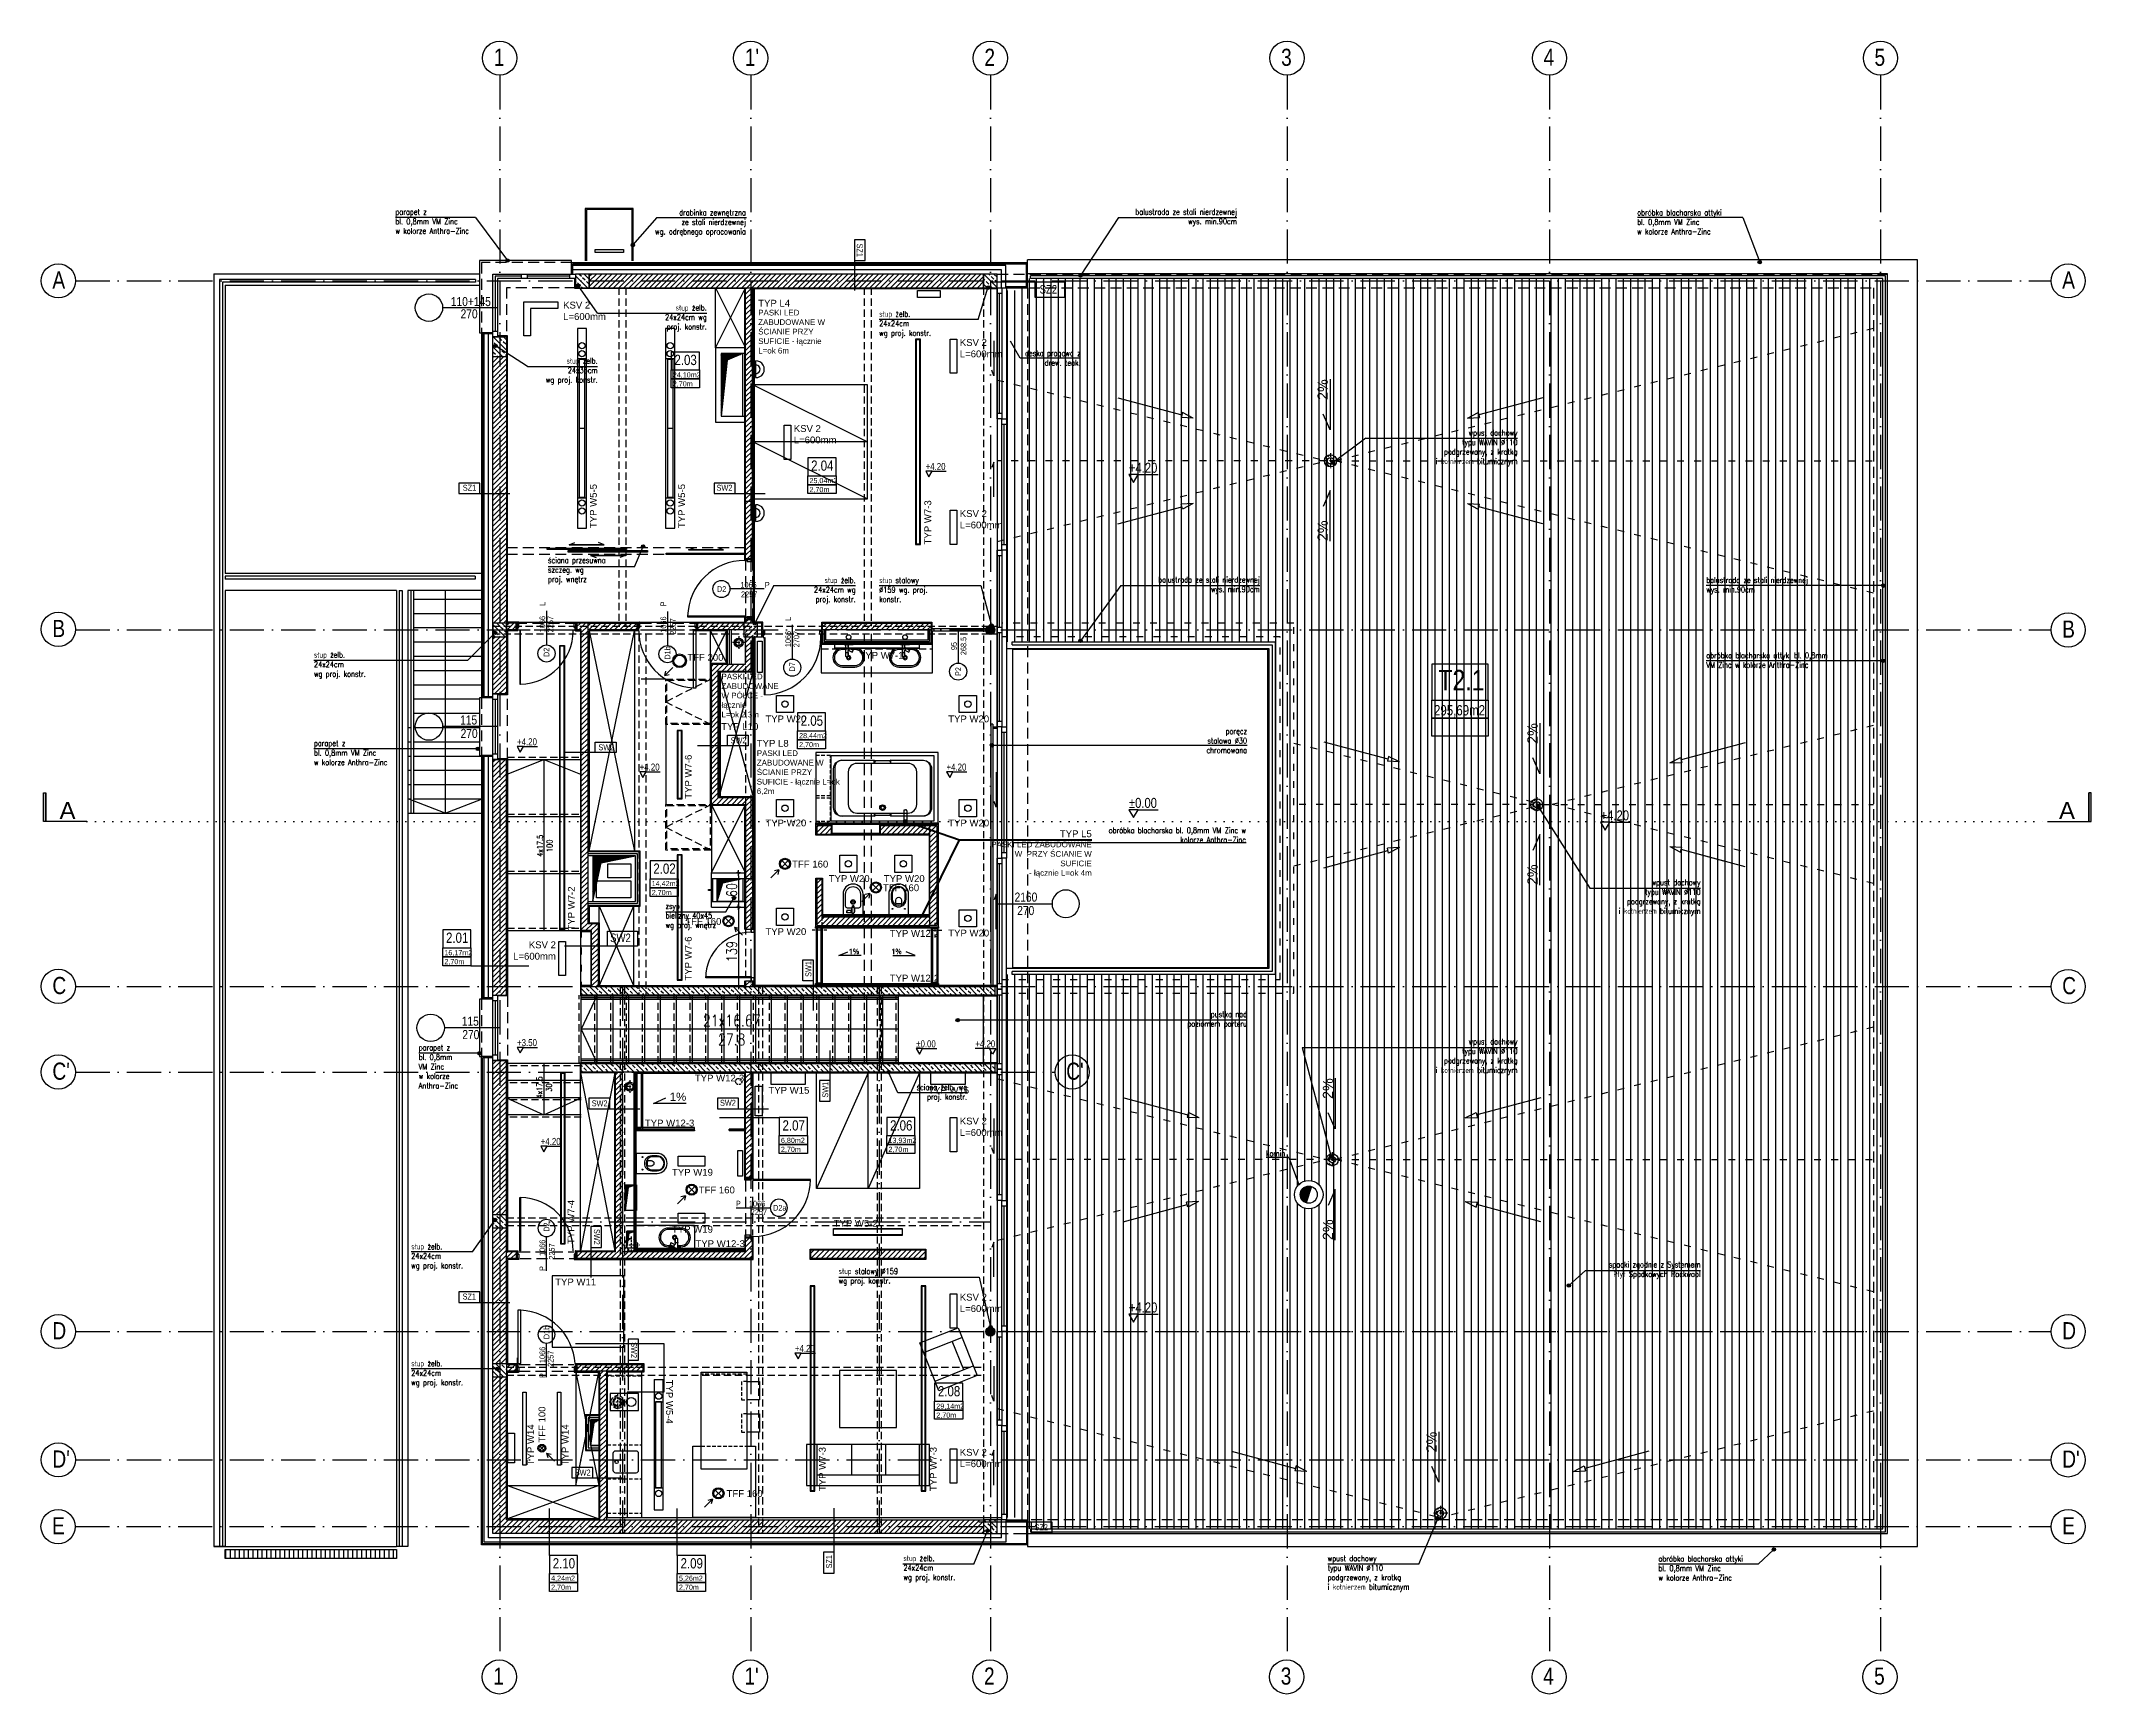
# Model space of a CAD drawing. Header units: millimetres. Extents: x 58205 to 122423, y 1055 to 94479.
# Drawn here: x 68042 to 71634, y 5370 to 8268 of the extents above; entities that cross this region are included whole.
import ezdxf

# ---------------------------------------------------------------- set-up
doc = ezdxf.new("R2010")
doc.units = ezdxf.units.MM
doc.header["$PDMODE"] = 3
for name, pattern in [('0707_PB_080619_gn_xref$0$ACAD_ISO10W100', [18, 12, -3, 0, -3]), ('ACAD_ISO03W100', [30, 12, -18]), ('ACAD_ISO07W100', [3, 0, -3]), ('ACAD_ISO10W100', [18, 12, -3, 0, -3]), ('AUDIT_D_080509132939-0', [0]), ('DASHDOT', [25.4, 12.7, -6.35, 0, -6.35]), ('DASHED', [0.75, 0.5, -0.25]), ('HIDDEN', [9.525, 6.35, -3.175]), ('HIDDENX2', [19.05, 12.7, -6.35])]:
    doc.linetypes.add(name, pattern=pattern)
doc.layers.add('$ oświetlenie $', color=30, linetype='Continuous', lineweight=30)
for name, color, linetype in [('+48_ARMATURA', 251, 'Continuous'), ('+48_HACZE', 253, 'Continuous'), ('+48_KOTY', 3, 'Continuous'), ('+48_MEBLE', 251, 'Continuous'), ('+48_OKAP', 210, 'Continuous'), ('+48_OPISY', 3, 'Continuous'), ('+48_OPISY T', 3, 'Continuous'), ('+48_OPISY_POM', 3, 'Continuous'), ('+48_OPISY_STOLARKA', 3, 'Continuous'), ('+48_OPISY_ŚCIAN', 3, 'Continuous'), ('+48_OSIE', 8, 'Continuous'), ('+48_PODCIAGI', 4, 'Continuous'), ('+48_PODCIĄG', 4, 'ACAD_ISO03W100'), ('+48_POSADZKA', 4, 'Continuous'), ('+48_PRZEBICIA', 143, 'Continuous'), ('+48_PŁYTKI_WYMIARY', 6, 'Continuous'), ('+48_SCHODY', 2, 'Continuous'), ('+48_SCIANY', 1, 'Continuous'), ('+48_SCIANY_DZIAŁOWE', 2, 'Continuous'), ('+48_SPUSTY', 150, 'Continuous'), ('+48_STOLARKA OKNA', 3, 'Continuous'), ('+48_STOLARKA_DRZWI', 3, 'Continuous'), ('+48_STOLARKA_OKNA', 3, 'Continuous'), ('+48_SUFITY_PODWIESZANE', 4, 'Continuous'), ('+48_SŁUPY', 20, 'Continuous'), ('+48_TARAS', 253, 'Continuous'), ('+48_TYNKI', 252, 'Continuous'), ('+48_WENTYLACJA', 2, 'Continuous'), ('+48_WEŁNA', 252, 'Continuous'), ('+48_WIDOK', 5, 'Continuous'), ('+48_ŚCIANY_GK', 42, 'Continuous'), ('+48_ŻELBET', 242, 'Continuous'), ('lampy VIP', 1, 'Continuous'), ('SCHODY_', 2, 'Continuous')]:
    doc.layers.add(name, color=color, linetype=linetype)
doc.layers.get('0').freeze()
doc.styles.get("Standard").update_dxf_attribs({"font": 'ARIAL.TTF'})
doc.styles.add('WRP_ARIAL', font='ARIAL.TTF', dxfattribs={"width": 0.8})
doc.styles.add('wymiary', font='romans.shx', dxfattribs={"width": 0.8})
doc.linetypes.add('BATTING', pattern='A,0.00254,-2.54,[134,ltypeshp.shx,S=2.54,R=0,X=-2.54,Y=0],-5.08,[134,ltypeshp.shx,S=2.54,R=180,X=2.54,Y=0],-2.54', length=10.16254)
doc.linetypes.add('ZIGZAG', pattern='A,0.00254,-5.08,[131,ltypeshp.shx,S=5.08,R=0,X=-5.08,Y=0],-10.16,[131,ltypeshp.shx,S=5.08,R=180,X=5.08,Y=0],-5.08', length=20.32254)
doc.dimstyles.new('_1-50', dxfattribs={"dimscale": 200, "dimtxt": 0.045, "dimasz": 0.025, "dimexe": 0, "dimexo": 0, "dimgap": 0.015, "dimtad": 1, "dimdsep": 46, "dimtxsty": 'wymiary', "dimblk": 'OZONE_ARROW', "dimcen": 0, "dimdle": 0.05, "dimse1": 1, "dimse2": 1, "dimclrd": 6, "dimclre": 256, "dimclrt": 3, "dimadec": 1, "dimazin": 0, "dimtfac": 1, "dimtix": 1, "dimtmove": 2, "dimatfit": 3, "dimldrblk": 'OZONE_DOT', "dimfxl": 0, "dimtolj": 1, "dimlwe": -1, "dimarcsym": 0})
pattern_1 = [(225, (69900.9836, 10986.217), (4.490128, -4.490128), [])]

msp = doc.modelspace()

# ---------------------------------------------------------------- texts
at = {"layer": '$ oświetlenie $', "ltscale": 0.15, "char_height": 12}
for s, insert, width, attachment_point in [('TYP L4', (69298.537, 7814.612), 397.19916, 1), ('TYP L10', (69233.58, 7072.421), 397.19916, 1), ('TYP L8', (69296.019, 7042.921), 397.19916, 1), ('TYP L5', (69883.122, 6884.44), 65.71574, 3), ('{\\W1.07539; }TYP W12-2', (69524.116, 6709.686), 90.36753, 1), ('{\\W1.07539; }TYP W12-2', (69524.116, 6631.355), 90.36753, 1), ('TYP W12-3', (69187.499, 6456.248), 397.19916, 1), ('TYP W12-3', (69099.894, 6377.336), 397.19916, 1)]:
    msp.add_mtext(s, dxfattribs=dict(at, insert=insert, width=width, attachment_point=attachment_point))
at = {"layer": '$ oświetlenie $', "color": 2, "lineweight": 60, "ltscale": 0.15, "char_height": 10}
for s, insert, width, attachment_point in [('PASKI LED ZABUDOWANE W {\\fArial|b0|i0|c238|p34;ŚCIANIE PRZY  SUFICIE - łącznie L=ok 6m}', (69298.537, 7797.085), 135.73342, 1), ('PASKI LED ZABUDOWANE W PÓŁCE - łącznie \\PL=ok 2,3m', (69234.126, 7159.142), 105.47231, 1), ('PASKI LED ZABUDOWANE W ŚCIANIE PRZY  SUFICIE - łącznie L=ok 6,2m', (69296.019, 7024.751), 146.61813, 1), ('PASKI LED ZABUDOWANE \\PW  PRZY ŚCIANIE W SUFICIE \\P- łącznie L=ok 4m', (69883.122, 6864.773), 168.63842, 3)]:
    msp.add_mtext(s, dxfattribs=dict(at, insert=insert, width=width, attachment_point=attachment_point))
at = {"layer": '$ oświetlenie $', "ltscale": 0.15, "char_height": 12, "width": 397.19916, "attachment_point": 1, "rotation": 90}
for s, insert in [('TYP W7-3', (69589.737, 7385.758)), ('TYP W7-6', (69169.984, 6939.758)), ('TYP W7-2', (68965.018, 6708.758)), ('TYP W7-6', (69169.984, 6621.009)), ('TYP W7-4', (68964.412, 6159.258)), ('TYP W7-3', (69404.816, 5726.008)), ('TYP W7-3', (69599.316, 5726.008))]:
    msp.add_mtext(s, dxfattribs=dict(at, insert=insert))
at = {"layer": '+48_OPISY', "style": 'WRP_ARIAL'}
for s, insert, char_height, width, attachment_point in [('{\\Fromans|c238;parapet z \\Pbl. 0,8mm VM Zinc \\Pw kolorze Anthra-Zinc}', (68662.68, 7973.624), 10, 235.93626, 1), ('{\\Fromans|c238;drabinka zewnętrzna \\Pze stali nierdzewnej \\Pwg. odrębnego opracowania}', (69276.936, 7972.429), 10, 267.38166, 3), ('{\\Fromans|c238;balustrada ze stali nierdzewnej \\Pwys. min.90cm}', (70137.615, 7973.75), 10, 267.38166, 3), ('{\\Fromans|c238;obróbka blacharska attyki \\Pbl. 0,8mm VM Zinc \\Pw kolorze Anthra-Zinc}', (70839.076, 7972.501), 10, 235.93626, 1), ('{\\Fromans|c238;słup żelb. \\P24x24cm wg \\Pproj. konstr.}', (69208.436, 7805.779), 10, 267.38166, 3), ('{\\Fromans|c238;słup żelb. \\P24x24cm \\Pwg proj. konstr.}', (69510.554, 7794.763), 10, 235.93626, 1), ('{\\Fromans|c238;deska progowa z \\Pdrew. teak.}', (69863.636, 7725.842), 10, 267.38166, 3), ('{\\Fromans|c238;słup żelb. \\P24x35cm \\Pwg proj. konstr.}', (69017.152, 7712.642), 10, 235.93626, 3), ('{\\Fromans|c238;wpust dachowy \\Ptypu WAVIN %%C110 \\Ppodgrzewany, z kratką \\Pi kołnierzem bitumicznym }', (70629.331, 7586.483), 10, 267.38166, 3), ('{\\Fromans|c238;ściana przesuwna\\Pszczeg. wg \\Pproj. wnętrz}', (68930.155, 7362.969), 10, 235.93626, 1), ('{\\Fromans|c238;słup żelb. \\P24x24cm wg \\Pproj. konstr.}', (69469.347, 7328.047), 10, 267.38166, 3), ('{\\Fromans|c238;słup stalowy \\P%%C159 wg. proj. \\Pkonstr. }', (69510.554, 7327.855), 10, 235.93626, 1), ('{\\Fromans|c238;balustrada ze stali nierdzewnej \\Pwys. min.90cm}', (70177.607, 7328.857), 10, 267.38166, 3), ('{\\Fromans|c238;balustrada ze stali nierdzewnej \\Pwys. min.90cm}', (70960.22, 7328.2), 10, 235.93626, 1), ('{\\Fromans|c238;słup żelb. \\P24x24cm \\Pwg proj. konstr.}', (68519.843, 7197.178), 10, 235.93626, 1), ('{\\Fromans|c238;obróbka blacharska attyki bl. 0,8mm VM Zinc w kolorze Anthra-Zinc}', (70960.22, 7196.145), 10, 235.93626, 1), ('{\\Fromans|c238;poręcz \\Pstalowa %%C30 \\Pchromowana }', (70155.36, 7063.199), 10, 267.38166, 3), ('{\\Fromans|c238;parapet z \\Pbl. 0,8mm VM Zinc \\Pw kolorze Anthra-Zinc}', (68519.843, 7042.093), 10, 235.93626, 1), ('{\\Fromans|c238;obróbka blacharska bl. 0,8mm VM Zinc w kolorze Anthra-Zinc}', (70153.513, 6889.466), 10, 267.38166, 3), ('{\\Fromans|c238;wpust dachowy \\Ptypu WAVIN %%C110 \\Ppodgrzewany, z kratką \\Pi kołnierzem bitumicznym }', (70950.098, 6798.131), 10, 267.38166, 3), ('{\\Fromans|c238;zsyp \\Pbielizny 40x45  \\Pwg proj. wnętrz}', (69136.154, 6756.665), 10, 235.93626, 1), ('{\\Fromans|c238;pustka nad \\Ppoziomem parteru}', (70155.36, 6567.16), 10, 267.38166, 3), ('{\\Fromans|c238;parapet z \\Pbl. 0,8mm \\PVM Zinc \\Pw kolorze \\PAnthra-Zinc}', (68703.516, 6508.548), 10, 235.93626, 1), ('{\\Fromans|c238;wpust dachowy \\Ptypu WAVIN %%C110 \\Ppodgrzewany, z kratką \\Pi kołnierzem bitumicznym }', (70629.331, 6519.059), 10, 267.38166, 3), ('{\\Fromans|c238;ściana żelb. wg \\Pproj. konstr.}', (69664.705, 6439.013), 10, 267.38166, 3), ('{\\Fromans|c238;\\H1.905x;komin }', (70188.529, 6313.03), 5.25, 134.3981, 7), ('{\\Fromans|c238;słup żelb. \\P24x24cm \\Pwg proj. konstr.}', (68690.349, 6159.856), 10, 235.93626, 1), ('{\\Fromans|c238;słup stalowy %%C159 \\Pwg proj. konstr. }', (69439.562, 6116.639), 10, 235.93626, 1), ('{\\Fromans|c238;spadki zgodnie z Systemem \\PPłyt Spadkowych Rockwool }', (70950.098, 6128.199), 10, 267.38166, 3), ('{\\Fromans|c238;słup żelb. \\P24x24cm \\Pwg proj. konstr.}', (68690.349, 5954.839), 10, 235.93626, 1), ('{\\Fromans|c238;słup żelb. \\P24x24cm \\Pwg proj. konstr.}', (69553.061, 5613.307), 10, 235.93626, 1), ('{\\Fromans|c238;wpust dachowy \\Ptypu WAVIN %%C110 \\Ppodgrzewany, z kratką \\Pi kołnierzem bitumicznym }', (70296.661, 5613.073), 10, 235.93626, 1), ('{\\Fromans|c238;obróbka blacharska attyki \\Pbl. 0,8mm VM Zinc \\Pw kolorze Anthra-Zinc}', (70876.388, 5612.562), 10, 235.93626, 1)]:
    msp.add_mtext(s, dxfattribs=dict(at, insert=insert, char_height=char_height, width=width, attachment_point=attachment_point))
at = {"layer": '+48_OPISY', "ltscale": 5}
msp.add_attdef('A', (68074.026, 6904.266), 'A', height=30, rotation=360, dxfattribs=at)
msp.add_attdef('A', (71578.45, 6904.266), 'A', height=30, dxfattribs=at)
at = {"layer": '+48_POSADZKA', "ltscale": 0.15, "char_height": 10, "width": 211.54286, "attachment_point": 9, "style": 'WRP_ARIAL'}
for insert in [(69475.584, 6667.118), (69549.953, 6667.118)]:
    msp.add_mtext('{\\fTrebuchet MS|b1|i0|c238|p34;1%}', dxfattribs=dict(at, insert=insert))
at = {"layer": '+48_SCHODY', "char_height": 18, "width": 36162.42476, "rotation": 90}
for insert, attachment_point in [((70278.845, 7675.236), 3), ((70278.845, 7391.435), 1), ((70646.662, 7072.284), 3), ((70646.662, 6788.483), 1), ((70288.143, 6449.895), 3), ((70288.143, 6166.094), 1), ((70469.738, 5830.188), 3)]:
    msp.add_mtext('2%', dxfattribs=dict(at, insert=insert, attachment_point=attachment_point))
at = {"layer": '+48_SCHODY', "color": 2, "char_height": 7.5, "width": 164.86678, "attachment_point": 2, "rotation": 90, "style": 'wymiary'}
for s, insert in [('{\\H1.333x;4x17.5\\P100}', (68911.114, 6857.262)), ('{\\H1.333x;4x17.5\\P30}', (68910.127, 6433.523))]:
    msp.add_mtext(s, dxfattribs=dict(at, insert=insert))
at = {"layer": '+48_SCHODY', "insert": (69252.199, 6560.894), "char_height": 15, "width": 329.73356, "attachment_point": 2, "style": 'wymiary'}
msp.add_mtext('{\\H1.333x;21x16.67\\P27.8}', dxfattribs=at)
at = {"layer": '+48_WENTYLACJA', "color": 2, "char_height": 12, "width": 397.19916}
for s, insert, attachment_point in [('KSV 2\\PL=600mm', (68956.656, 7811.258), 1), ('KSV 2\\PL=600mm', (69651.834, 7745.758), 1), ('KSV 2\\PL=600mm', (69360.834, 7594.834), 1), ('KSV 2\\PL=600mm', (69651.834, 7445.758), 1), ('TFF 200', (69174.282, 7193.658), 1), ('TFF 160', (69357.994, 6831.244), 1), ('TFF 160', (69517.244, 6789.744), 1), ('TFF 160', (69170.642, 6730.766), 1), ('KSV 2\\PL=600mm', (68943.986, 6689.758), 3), ('KSV 2\\PL=600mm', (69651.834, 6380.758), 1), ('TFF 160', (69194.244, 6260.008), 1), ('KSV 2\\PL=600mm', (69651.834, 6071.966), 1), ('KSV 2\\PL=600mm', (69651.834, 5800.051), 1), ('TFF 160', (69243.086, 5727.744), 1)]:
    msp.add_mtext(s, dxfattribs=dict(at, insert=insert, attachment_point=attachment_point))
at = {"layer": '+48_WENTYLACJA', "color": 2, "insert": (68913.519, 5811.094), "char_height": 12, "width": 397.19916, "attachment_point": 1, "rotation": 90}
msp.add_mtext('TFF 100', dxfattribs=at)
at = {"layer": '+48_WIDOK', "insert": (69172.452, 6424.602), "char_height": 14.4, "width": 28929.93981, "attachment_point": 3}
msp.add_mtext('1%', dxfattribs=at)

# ---------------------------------------------------------------- blocks, each defined once
blk = doc.blocks.new('OZN_OSI')
at = {"layer": '+48_OSIE', "linetype": 'Continuous', "ltscale": 5}
blk.add_circle((0, -30), 30, dxfattribs=at)
at = {"layer": '+48_OSIE', "linetype": 'Continuous', "ltscale": 5, "style": 'WRP_ARIAL', "width": 0.8}
blk.add_attdef('NR', (-23.3, -43.5), '', height=30, dxfattribs=at)
blk = doc.blocks.new('SCIANA')
at = {"layer": '+48_OPISY_ŚCIAN', "ltscale": 5}
blk.add_line((-25, 0), (25, 0), dxfattribs=at)
blk.add_lwpolyline([(-60, 0), (-25, 0), (-25, 17.5), (-60, 17.5)], close=True, dxfattribs=at)
at = {"layer": '+48_OPISY_ŚCIAN', "ltscale": 5, "style": 'WRP_ARIAL', "width": 0.8}
blk.add_attdef('TYP', (-53.6, 4.8), '', height=10, dxfattribs=at)
blk = doc.blocks.new('OPISY_POM_METKA')
at = {"layer": '+48_OPISY_POM', "ltscale": 5}
for points in [[(0, -70), (109.7, -70), (109.7, 0), (0, 0)], [(109.7, -105), (0, -105), (0, -70), (109.7, -70)]]:
    blk.add_lwpolyline(points, close=True, dxfattribs=at)
at = {"layer": '+48_OPISY_POM'}
blk.add_lwpolyline([(109.7, -140), (0, -140), (0, -105), (109.7, -105)], close=True, dxfattribs=at)
at = {"layer": '+48_OPISY_POM', "ltscale": 5, "style": 'WRP_ARIAL', "width": 0.8}
for tag, p, height in [('NRPOM', (25.8, -50.8), 40), ('POW', (6.4, -99), 20)]:
    blk.add_attdef(tag, p, '', height=height, dxfattribs=at)
at = {"layer": '+48_OPISY_POM', "style": 'WRP_ARIAL', "width": 0.8}
blk.add_attdef('H', (6.4, -134), '', height=20, dxfattribs=at)
blk = doc.blocks.new('koty')
at = {"layer": '+48_KOTY', "color": 3, "ltscale": 5}
blk.add_line((70403.2, 11225), (70423.2, 11225), dxfattribs=at)
blk.add_lwpolyline([(70398.6, 11217.1), (70403.2, 11225), (70394.1, 11225)], close=True, dxfattribs=at)
at = {"layer": '+48_KOTY', "color": 3, "style": 'WRP_ARIAL', "width": 0.8}
blk.add_attdef('POZIOM', (70403.2, 11226.8), '', height=10, dxfattribs=at)
blk = doc.blocks.new('OPIS_STOLARKA')
at = {"layer": '+48_OPISY_STOLARKA'}
blk.add_line((0, 30), (0, -30), dxfattribs=at)
at = {"layer": '+48_STOLARKA_DRZWI'}
blk.add_circle((0, -45), 15, dxfattribs=at)
at = {"layer": '+48_OPISY_STOLARKA', "style": 'WRP_ARIAL', "width": 0.8}
for tag, p in [('SZER', (-2.3, -15.9)), ('WYS', (14.3, -13.6)), ('OZN', (5, -51.3))]:
    blk.add_attdef(tag, p, '', height=10, rotation=90, dxfattribs=at)
blk = doc.blocks.new('bateria natynk')
at = {"layer": '+48_MEBLE', "ltscale": 0.15}
for p, q in [((-5.4, -19.7), (-5.4, -19.9)), ((-5.4, -19.9), (-5.4, -20.2)), ((-5.4, -20.2), (-5.4, -20.5)), ((-5.4, -20.5), (-5.4, -20.7)), ((-5.4, -20.7), (-5.4, -20.9)), ((-5.4, -20.9), (-5.3, -21.1)), ((-5.3, -21.1), (-5.3, -21.2)), ((-5.3, -21.2), (-5.1, -21.4)), ((-5.1, -21.4), (-4.9, -21.5)), ((-5, -21.5), (-4.9, -21.5)), ((-4.9, -21.5), (-4.8, -21.5)), ((-4.8, -21.5), (-4.6, -21.6)), ((-4.6, -21.6), (-4.3, -21.6)), ((-4.3, -21.6), (-4.1, -21.7)), ((-4.1, -21.7), (-3.7, -21.7)), ((-3.7, -21.7), (-3.4, -21.7)), ((-3.7, -21.7), (-3.4, -21.7)), ((-3.4, -21.7), (-3.1, -21.7)), ((-3.4, -21.7), (-3.1, -21.7)), ((-3.1, -21.7), (-2.9, -21.7)), ((-3.1, -21.7), (-2.9, -21.7)), ((-2.9, -21.7), (-2.6, -21.7)), ((-2.9, -21.7), (-2.6, -21.7)), ((-2.6, -21.7), (-2.2, -21.7)), ((-2.2, -21.7), (-2, -21.6)), ((-2, -21.6), (-1.7, -21.6)), ((-1.7, -21.6), (-1.5, -21.5)), ((-1.5, -21.5), (-1.3, -21.5)), ((-1.3, -21.5), (-1.1, -21.4)), ((-1.3, -21.5), (-1.3, -21.5)), ((-1.1, -21.4), (-1, -21.2)), ((-1, -21.2), (-0.9, -21.1)), ((-0.9, -19.9), (-0.9, -19.7)), ((-0.9, -20.2), (-0.9, -19.9)), ((-0.9, -20.5), (-0.9, -20.2)), ((-0.9, -20.7), (-0.9, -20.5)), ((-0.9, -20.9), (-0.9, -20.7)), ((-0.9, -21.1), (-0.9, -20.9)), ((-0.8, -1), (-0.8, -4.4)), ((-0.8, -4.4), (-0.8, -1)), ((-0.8, -4.4), (-0.8, -4.7)), ((-0.8, -4.7), (-0.7, -5.4)), ((-0.8, -11.1), (-0.6, -10.9)), ((-0.8, -11.3), (-0.8, -11.1)), ((-0.9, -14.5), (-0.8, -11.3)), ((-0.9, -14.7), (-0.9, -14.5)), ((-0.9, -14.5), (-0.9, -14.7)), ((-0.9, -19.7), (-0.9, -14.7)), ((-0.9, -14.7), (-0.9, -19.7)), ((-0.7, -5.4), (-0.4, -6)), ((-0.4, -10.8), (-0.6, -10.9)), ((-0.4, -6), (0.1, -6.4)), ((-0.4, -10.8), (-0.2, -10.7)), ((-0.2, -10.7), (0, -10.8)), ((0, -10.8), (0.2, -10.8)), ((0.1, -6.4), (0.6, -6.8)), ((0.2, -10.8), (0.3, -10.9)), ((0.3, -10.9), (0.4, -10.8)), ((0.4, -10.7), (1.2, -9.2)), ((0.4, -10.9), (1.2, -9.3)), ((0.4, -10.8), (0.4, -10.7)), ((0.4, -10.8), (0.4, -10.8)), ((0.4, -10.8), (0.4, -10.8)), ((0.4, -10.8), (0.4, -10.8)), ((0.4, -10.8), (0.4, -10.8)), ((0.4, -10.8), (0.5, -10.8)), ((0.4, -10.9), (0.5, -11)), ((0.4, -10.9), (0.4, -10.9)), ((0.5, -11), (6.3, -14)), ((0.6, -6.8), (1, -7)), ((1, -7), (1.8, -7.4)), ((1.2, -9.3), (2.1, -7.6)), ((1.2, -9.2), (2, -7.7)), ((1.8, -7.4), (2, -7.5)), ((2, -7.5), (2, -7.6)), ((2, -7.7), (2, -7.6)), ((2, -7.7), (2, -7.7)), ((2, -7.7), (2, -7.7)), ((2, -7.7), (2, -7.7)), ((2, -7.7), (2, -7.7)), ((2, -7.7), (2, -7.7)), ((2, -7.7), (2, -7.7)), ((2.1, -7.6), (2.1, -7.6)), ((2.1, -7.6), (2.2, -7.6)), ((2.2, -7.6), (8, -10.6)), ((6.3, -14), (6.3, -14)), ((6.3, -14), (6.3, -14)), ((6.3, -14), (6.4, -14)), ((6.4, -14), (7.3, -12.3)), ((6.4, -14), (6.4, -14)), ((7.3, -12.3), (8.1, -10.7)), ((8, -10.6), (8, -10.6)), ((8, -10.6), (8, -10.6)), ((8, -10.6), (8.1, -10.6)), ((8, -10.6), (8.1, -10.7)), ((8, -10.6), (8, -10.6)), ((8.1, -10.6), (8.1, -10.6)), ((8.1, -10.6), (8.1, -10.7)), ((8.1, -10.7), (8.1, -10.7))]:
    blk.add_line(p, q, dxfattribs=at)
blk.add_lwpolyline([(7.6, -1), (-7.6, -1, -0.414214), (-7.8, -0.9), (-7.8, 0), (7.8, 0), (7.8, -0.9, -0.414214)], format="xyb", close=True, dxfattribs=at)
for points in [[(-5.4, -1), (-5.4, -19.7), (-5.4, -19.7), (-5.4, -19.7)], [(-5.4, -14.5), (-5.4, -14.3), (-5.4, -14.3), (-5.4, -14.3), (-5.3, -14.3), (-5.2, -14.3), (-5.1, -14.3), (-4.9, -14.3), (-4.8, -14.3), (-4.6, -14.3), (-4.3, -14.3), (-4, -14.3), (-3.7, -14.3), (-3.4, -14.3), (-3.1, -14.3), (-2.9, -14.3), (-2.6, -14.3), (-2.3, -14.3), (-2, -14.3), (-1.8, -14.3), (-1.5, -14.3), (-1.3, -14.3), (-1.2, -14.3), (-1.1, -14.3), (-1, -14.3), (-0.9, -14.3), (-0.9, -14.3), (-0.9, -14.3), (-0.9, -14.5), (-0.9, -14.6)]]:
    blk.add_lwpolyline(points, dxfattribs=at)
blk = doc.blocks.new('kran_bitet rzut')
at = {"layer": '+48_ARMATURA'}
for p, q in [((-13.2, 0.2), (-13.1, 0.5)), ((-13.2, -1.4), (-13.2, 0.2)), ((-13.2, 0.2), (-13.2, -1.4)), ((-13.1, 1.6), (-13, 1.8)), ((-13.1, 1.4), (-13.1, 1.6)), ((-13.1, 1.2), (-13.1, 1.4)), ((-13.1, 0.9), (-13.1, 1.2)), ((-13.1, 0.5), (-13.1, 0.9)), ((-13, 1.8), (-12.9, 2)), ((-12.9, 2), (-12.7, 2.1)), ((-12.7, 2.1), (-12.5, 2.2)), ((-12.5, 2.2), (-12.3, 2.2)), ((-12.3, 2.2), (-12.1, 2.3)), ((-12.1, 2.3), (-11.8, 2.3)), ((-11.8, 2.3), (-11.4, 2.3)), ((-11.4, 2.3), (-11.1, 2.3)), ((-11.1, 3), (-11.1, 4.4)), ((-11.1, 4.4), (-11.1, 4.4)), ((-11.1, 4.4), (-11, 4.4)), ((-11.1, 4.4), (-11.1, 3)), ((-11.1, 4.4), (-11.1, 4.4)), ((-11.1, 2.9), (-11.1, 3)), ((-11.1, 3), (-11.1, 2.9)), ((-11.1, 2.8), (-11.1, 2.9)), ((-11.1, 2.9), (-11.1, 2.8)), ((-11.1, 2.3), (-11.1, 2.8)), ((-11.1, 2.8), (-11.1, 2.3)), ((-11.1, 2.7), (-11.1, 2.8)), ((-11.1, 2.8), (-11.1, 2.7)), ((-11.1, 2.6), (-11.1, 2.7)), ((-11.1, 2.7), (-11.1, 2.6)), ((-11.1, 2.3), (-10.6, 2.3)), ((-11, 4.4), (-10.9, 4.4)), ((-10.9, 4.4), (-10.8, 4.4)), ((-10.9, 4.4), (-10.9, 4.4)), ((-10.9, 2.3), (-10.6, 2.3)), ((-10.8, 4.4), (-10.7, 4.4)), ((-10.7, 4.4), (-10.6, 4.4)), ((-10.6, 4.4), (-10.6, 3)), ((-10.6, 3), (-10.6, 2.9)), ((-10.6, 2.9), (-10.6, 3)), ((-10.6, 2.8), (-10.6, 2.9)), ((-10.6, 2.9), (-10.6, 2.8)), ((-10.6, 2.8), (-10.6, 2.6)), ((-10.6, 2.6), (-10.6, 2.8)), ((-10.6, 2.3), (-10.6, 2.6)), ((-10.6, 2.6), (-10.6, 2.3)), ((-10.6, 2.3), (-10.3, 2.3)), ((-10.6, 2.3), (-9.9, 2.3)), ((-10.3, 2.3), (-10, 2.3)), ((-10, 2.3), (-9.7, 2.3)), ((-9.9, 2.3), (-9.6, 2.3)), ((-9.7, 2.3), (-9.4, 2.2)), ((-9.6, 2.3), (-9.4, 2.3)), ((-9.4, 2.3), (-9.2, 2.3)), ((-9.4, 2.2), (-9.2, 2.2)), ((-9.2, 2.3), (-8.5, 2.3)), ((-9.2, 2.2), (-9, 2.1)), ((-9, 2.1), (-8.9, 2)), ((-8.9, 2), (-8.7, 1.8)), ((-8.7, 1.8), (-8.7, 1.6)), ((-8.7, 1.6), (-8.6, 1.4)), ((-8.6, 1.4), (-8.6, 1.2)), ((-8.6, 1.2), (-8.6, 0.9)), ((-8.6, 0.9), (-8.6, 0.5)), ((-8.6, 0.5), (-8.6, 0.2)), ((-8.6, -1.4), (-8.6, 0.2)), ((-8.6, 0.2), (-8.6, -1.4)), ((-8.5, 2.3), (-8, 2.2)), ((-8, 2.2), (-7.4, 2.2)), ((-7.4, 2.2), (-6.9, 2.1)), ((-7.3, 1.9), (-7.2, 1.9)), ((-7.3, 1.8), (-7.3, 1.9)), ((-7.3, -1.8), (-7.3, 1.8)), ((-7.3, 1.8), (-7.3, -1.8)), ((-7.2, 1.9), (-1.7, 1.9)), ((-6.9, 2.1), (-6, 1.9)), ((-6, 1.9), (-5.8, 1.9)), ((-1.7, 1.9), (-1.6, 1.9)), ((-1.6, 1.9), (-1.5, 1.9)), ((-1.5, 1.9), (-1.3, 1.9)), ((-1.3, 1.9), (-1.2, 1.9)), ((-1.2, 1.9), (-1.1, 1.9)), ((-1.1, 1.9), (-1, 1.9)), ((-1, 1.9), (-0.6, 1.9)), ((-0.6, 1.9), (-0.1, 1.9)), ((-0.1, 1.9), (0, 1.9)), ((-0.1, 1.9), (-0.1, 1.9)), ((-0.1, 1.9), (-0.1, 1.9)), ((0, 1.9), (0, 1.8)), ((0, -1.8), (0, 1.8)), ((0, 1.8), (0, -1.8)), ((-13.2, 0), (-13.2, -0.2)), ((-13.2, -0.2), (-13.2, 0)), ((-13.2, -1.7), (-13.2, -1.4)), ((-13.2, -1.4), (-13.2, -1.7)), ((-13.2, -2.1), (-13.2, -1.7)), ((-13.2, -1.7), (-13.2, -2.1)), ((-13.2, -2.4), (-13.2, -2.1)), ((-13.2, -2.1), (-13.2, -2.4)), ((-13.2, -2.4), (-13.2, -2.7)), ((-13.2, -2.7), (-13.2, -2.4)), ((-13.2, -5.9), (-13.2, -2.7)), ((-13.2, -2.7), (-13.2, -5.9)), ((-13.1, -6.3), (-13.1, -6.6)), ((-13.1, -6.6), (-13.1, -6.8)), ((-13.1, -6.8), (-13.1, -7)), ((-13.1, -7), (-13, -7.1)), ((-13, -7.1), (-12.9, -7.3)), ((-12.9, -7.3), (-12.8, -7.4)), ((-12.9, -7.7), (-12.7, -7.8)), ((-12.8, -7.4), (-12.7, -7.5)), ((-12.7, -7.5), (-12.5, -7.6)), ((-12.7, -7.8), (-12.6, -7.8)), ((-12.6, -7.8), (-12.4, -7.9)), ((-12.5, -7.6), (-12.3, -7.6)), ((-12.4, -7.9), (-12.3, -7.9)), ((-12.3, -7.6), (-12, -7.6)), ((-12.3, -7.9), (-12.1, -8)), ((-12.1, -8), (-11.9, -8)), ((-12, -7.6), (-11.8, -7.7)), ((-12, -8.5), (-12, -8)), ((-12, -8), (-12, -8.5)), ((-12, -8.5), (-11.9, -8.6)), ((-12, -10.2), (-12, -8.6)), ((-12, -8.6), (-12, -10.2)), ((-12, -8.6), (-11.9, -8.7)), ((-12, -8.6), (-11.9, -8.6)), ((-12, -10.2), (-11.9, -10.3)), ((-11.9, -8), (-11.6, -8)), ((-11.9, -8), (-11.8, -8.1)), ((-11.9, -8), (-11.9, -8)), ((-11.9, -8), (-11.9, -8.1)), ((-11.9, -8.1), (-11.8, -8.2)), ((-11.9, -8.6), (-11.8, -8.8)), ((-11.9, -8.6), (-11.9, -8.7)), ((-11.9, -8.7), (-11.8, -8.8)), ((-11.9, -8.7), (-11.8, -8.8)), ((-11.9, -10.3), (-11.8, -10.4)), ((-11.9, -10.3), (-11.8, -10.4)), ((-11.9, -10.3), (-11.9, -10.3)), ((-11.8, -7.7), (-11.4, -7.7)), ((-11.8, -8.1), (-11.6, -8.2)), ((-11.8, -8.2), (-11.6, -8.3)), ((-11.8, -8.8), (-11.6, -8.9)), ((-11.8, -8.8), (-11.6, -8.9)), ((-11.8, -8.8), (-11.6, -8.9)), ((-11.8, -10.4), (-11.6, -10.5)), ((-11.8, -10.4), (-11.6, -10.5)), ((-11.6, -8), (-11.3, -8)), ((-11.6, -8.2), (-11.4, -8.3)), ((-11.6, -8.3), (-11.4, -8.4)), ((-11.6, -8.9), (-11.4, -9)), ((-11.6, -8.9), (-11.4, -9)), ((-11.6, -8.9), (-11.4, -8.9)), ((-11.6, -10.5), (-11.4, -10.6)), ((-11.6, -10.5), (-11.4, -10.6)), ((-11.5, -8), (-11.5, -8.1)), ((-11.5, -8.1), (-11.3, -8.1)), ((-11.4, -7.7), (-11.1, -7.7)), ((-11.4, -8.3), (-11.1, -8.4)), ((-11.4, -8.4), (-11.1, -8.4)), ((-11.4, -8.9), (-11.1, -9)), ((-11.4, -9), (-11.1, -9)), ((-11.4, -9), (-11.1, -9)), ((-11.4, -10.6), (-11.1, -10.6)), ((-11.4, -10.6), (-11.1, -10.6)), ((-11.3, -8), (-11.2, -8)), ((-11.3, -8.1), (-11.2, -8.2)), ((-11.3, -10.6), (-11.1, -10.6)), ((-11.3, -10.6), (-11.3, -10.6)), ((-11.2, -8), (-10.5, -8)), ((-11.2, -8.2), (-11, -8.2)), ((-11.1, -7.7), (-10.9, -7.7)), ((-11.1, -8.4), (-10.9, -8.4)), ((-11.1, -8.4), (-10.9, -8.4)), ((-11.1, -9), (-10.9, -9.1)), ((-11.1, -9), (-10.9, -9)), ((-11.1, -9), (-10.9, -9)), ((-11.1, -10.6), (-10.9, -10.7)), ((-11.1, -10.6), (-10.9, -10.6)), ((-11.1, -10.6), (-10.9, -10.6)), ((-11, -8.2), (-10.9, -8.2)), ((-10.9, -7.7), (-10.6, -7.7)), ((-10.9, -8.2), (-10.7, -8.2)), ((-10.9, -8.4), (-10.6, -8.4)), ((-10.9, -8.4), (-10.6, -8.4)), ((-10.9, -9.1), (-10.6, -9)), ((-10.9, -9), (-10.6, -9)), ((-10.9, -9), (-10.6, -9)), ((-10.9, -10.7), (-10.6, -10.6)), ((-10.9, -10.6), (-10.6, -10.6)), ((-10.9, -10.6), (-10.6, -10.6)), ((-10.7, -8.2), (-10.5, -8.2)), ((-10.6, -7.7), (-10.3, -7.7)), ((-10.6, -8.4), (-10.3, -8.3)), ((-10.6, -8.4), (-10.3, -8.4)), ((-10.6, -9), (-10.3, -8.9)), ((-10.6, -9), (-10.3, -9)), ((-10.6, -9), (-10.3, -9)), ((-10.6, -10.6), (-10.4, -10.6)), ((-10.6, -10.6), (-10.3, -10.6)), ((-10.6, -10.6), (-10.3, -10.6)), ((-10.5, -8), (-10.4, -8)), ((-10.5, -8.2), (-10.4, -8.1)), ((-10.4, -8), (-10.1, -8)), ((-10.4, -8.1), (-10.2, -8.1)), ((-10.4, -10.6), (-10.4, -10.6)), ((-10.4, -10.6), (-10.4, -10.6)), ((-10.3, -7.7), (-9.9, -7.7)), ((-10.3, -8.3), (-10.1, -8.2)), ((-10.3, -8.4), (-10.1, -8.3)), ((-10.3, -9), (-10.1, -8.9)), ((-10.3, -9), (-10.1, -8.9)), ((-10.3, -8.9), (-10.1, -8.9)), ((-10.3, -10.6), (-10.1, -10.5)), ((-10.3, -10.6), (-10.1, -10.5)), ((-10.2, -8.1), (-10.2, -8)), ((-10.1, -8), (-9.8, -8)), ((-10.1, -8.2), (-9.9, -8.1)), ((-10.1, -8.3), (-9.9, -8.2)), ((-10.1, -8.9), (-9.9, -8.8)), ((-10.1, -8.9), (-9.9, -8.8)), ((-10.1, -8.9), (-9.9, -8.8)), ((-10.1, -10.5), (-9.9, -10.4)), ((-10.1, -10.5), (-9.9, -10.4)), ((-9.9, -7.7), (-9.7, -7.6)), ((-9.9, -8.1), (-9.8, -8)), ((-9.9, -8.2), (-9.8, -8.1)), ((-9.9, -8.8), (-9.8, -8.6)), ((-9.9, -8.8), (-9.8, -8.7)), ((-9.9, -8.8), (-9.8, -8.7)), ((-9.9, -10.4), (-9.8, -10.3)), ((-9.9, -10.4), (-9.8, -10.3)), ((-9.8, -8.5), (-9.8, -8)), ((-9.8, -8), (-9.6, -8)), ((-9.8, -8), (-9.8, -8.5)), ((-9.8, -8), (-9.8, -8)), ((-9.8, -8.1), (-9.8, -8)), ((-9.8, -8.6), (-9.8, -8.5)), ((-9.8, -8.7), (-9.8, -8.6)), ((-9.8, -10.2), (-9.8, -8.6)), ((-9.8, -8.7), (-9.8, -8.6)), ((-9.8, -8.6), (-9.8, -10.2)), ((-9.8, -8.6), (-9.8, -8.6)), ((-9.8, -10.3), (-9.8, -10.2)), ((-9.8, -10.3), (-9.8, -10.3)), ((-9.7, -7.6), (-9.4, -7.6)), ((-9.6, -8), (-9.4, -7.9)), ((-9.4, -7.6), (-9.2, -7.6)), ((-9.4, -7.9), (-9.3, -7.9)), ((-9.3, -7.9), (-9.1, -7.8)), ((-9.2, -7.6), (-9.1, -7.5)), ((-9.1, -7.5), (-8.9, -7.4)), ((-9.1, -7.8), (-9, -7.8)), ((-9, -7.8), (-8.8, -7.7)), ((-8.9, -7.4), (-8.8, -7.3)), ((-8.8, -7.3), (-8.7, -7.1)), ((-8.8, -7.7), (-8.7, -7.6)), ((-8.8, -7.7), (-8.8, -7.7)), ((-8.7, -7.1), (-8.6, -7)), ((-8.7, -7.4), (-8.6, -7.3)), ((-8.7, -7.6), (-8.7, -7.4)), ((-8.6, -1.7), (-8.6, -1.4)), ((-8.6, -1.4), (-8.6, -1.7)), ((-8.6, -2.1), (-8.6, -1.7)), ((-8.6, -1.7), (-8.6, -2.1)), ((-8.6, -2.4), (-8.6, -2.1)), ((-8.6, -2.1), (-8.6, -2.4)), ((-8.6, -2.3), (-8.5, -2.3)), ((-8.6, -2.4), (-8.6, -2.7)), ((-8.6, -2.7), (-8.6, -2.4)), ((-8.6, -6), (-8.6, -2.7)), ((-8.6, -2.7), (-8.6, -6)), ((-8.6, -6.1), (-8.6, -5.9)), ((-8.6, -6.2), (-8.6, -6)), ((-8.6, -6.3), (-8.6, -6.1)), ((-8.6, -6.4), (-8.6, -6.2)), ((-8.6, -6.6), (-8.6, -6.3)), ((-8.6, -6.7), (-8.6, -6.4)), ((-8.6, -6.8), (-8.6, -6.6)), ((-8.6, -6.9), (-8.6, -6.7)), ((-8.6, -7), (-8.6, -6.8)), ((-8.6, -7.1), (-8.6, -6.9)), ((-8.6, -7.3), (-8.6, -7.1)), ((-8.5, -2.3), (-8, -2.2)), ((-8, -2.2), (-7.4, -2.2)), ((-7.4, -2.2), (-6.9, -2.1)), ((-7.3, -1.8), (-7.3, -1.9)), ((-7.3, -1.9), (-7.2, -1.9)), ((-7.2, -1.9), (-6.4, -1.9)), ((-6.9, -2.1), (-6, -1.9)), ((-6.4, -1.9), (-4.9, -1.9)), ((-6, -1.9), (-5.8, -1.9)), ((-4.9, -1.9), (-0.4, -1.9)), ((-4.4, -1.9), (-4.3, -1.9)), ((-4.4, -1.9), (-4.4, -1.9)), ((-4.4, -1.9), (-4.4, -1.9)), ((-4.4, -1.9), (-4.3, -1.9)), ((-4.3, -1.9), (-3.8, -1.9)), ((-4.3, -1.9), (-4.3, -1.9)), ((-4.3, -1.9), (-4.2, -1.9)), ((-4.2, -1.9), (-1.7, -1.9)), ((-3.8, -1.9), (-3.3, -1.9)), ((-3.3, -1.9), (-3.2, -1.9)), ((-3.3, -1.9), (-3.3, -1.9)), ((-3.2, -1.9), (-3.1, -1.9)), ((-3.1, -1.9), (-3.1, -1.9)), ((-3.1, -1.9), (-3, -1.9)), ((-3, -1.9), (-2.9, -1.9)), ((-2.9, -1.9), (-0.4, -1.9)), ((-1.7, -1.9), (-1.6, -1.9)), ((-1.6, -1.9), (-1.5, -1.9)), ((-1.5, -1.9), (-1.4, -1.9)), ((-1.4, -1.9), (-1.3, -1.9)), ((-1.3, -1.9), (-1.2, -1.9)), ((-1.2, -1.9), (-1.2, -1.9)), ((-1.2, -1.9), (-0.7, -1.9)), ((-0.7, -1.9), (-0.3, -1.9)), ((-0.4, -1.9), (-0.3, -1.9)), ((-0.4, -1.9), (-0.3, -1.9)), ((-0.4, -1.9), (-0.4, -1.9)), ((-0.3, -1.9), (-0.2, -1.9)), ((-0.3, -1.9), (-0.2, -1.9)), ((-0.3, -1.9), (-0.2, -1.9)), ((-0.3, -1.9), (-0.3, -1.9)), ((-0.3, -1.9), (-0.3, -1.9)), ((-0.2, -1.9), (-0.1, -1.9)), ((-0.1, -1.9), (0, -1.9)), ((-0.1, -1.9), (-0.1, -1.9)), ((0, -1.9), (0, -1.8))]:
    blk.add_line(p, q, dxfattribs=at)
blk.add_lwpolyline([(-13.2, -6), (-13.2, -5.9), (-13.2, -6), (-13.2, -6.2), (-13.1, -6.4), (-13.1, -6.7), (-13.1, -6.9), (-13.1, -7.1), (-13.1, -7.3), (-13, -7.4), (-13, -7.6), (-12.9, -7.7), (-12.9, -7.7), (-12.9, -7.7)], dxfattribs=at)
blk = doc.blocks.new('bateria natrysk rzut')
at = {"layer": '+48_ARMATURA'}
for p, q in [((-8.5, 0), (-8.5, -1.3)), ((-8.5, -1.3), (-8.5, 0)), ((8.5, -1.3), (8.5, 0)), ((8.5, 0), (8.5, -1.3)), ((-8.5, -1.3), (-8.5, -1.4)), ((-8.5, -1.4), (-8.4, -1.4)), ((-8.5, -1.4), (-8.4, -1.4)), ((-2.8, -1.9), (-2.8, -6.4)), ((-2.8, -1.9), (-2.7, -1.9)), ((-2.8, -6.4), (-2.8, -1.9)), ((-2.8, -6.4), (-2.7, -6.5)), ((-2.7, -1.9), (-2.7, -1.9)), ((-2.7, -1.9), (-2.7, -1.9)), ((-2.7, -1.9), (-2.6, -1.9)), ((-2.7, -6.5), (-2.6, -6.5)), ((-2.7, -6.5), (-2.7, -6.5)), ((-2.7, -6.5), (-2.7, -6.5)), ((-2.6, -1.9), (-2.5, -1.9)), ((-2.6, -1.9), (-2.6, -1.9)), ((-2.6, -6.5), (-2.5, -6.5)), ((-2.6, -6.5), (-2.6, -6.5)), ((-2.6, -6.5), (-2.6, -6.5)), ((-2.5, -1.9), (-2.4, -1.9)), ((-2.5, -1.9), (-2.5, -1.9)), ((-2.5, -6.5), (-2.5, -6.5)), ((-2.5, -6.5), (-2.4, -6.5)), ((-2.4, -1.9), (-2.4, -1.4)), ((-2.4, -1.4), (-2.4, -1.9)), ((-2.4, -1.9), (-2.3, -1.9)), ((-2.4, -6.5), (-2.3, -6.5)), ((-2.4, -6.5), (-2.4, -6.5)), ((-2.3, -1.9), (-2.2, -1.9)), ((-2.3, -6.5), (-2.3, -6.5)), ((-2.3, -6.5), (-2.2, -6.5)), ((-2.2, -1.9), (-2.1, -1.9)), ((-2.2, -1.9), (-2.2, -1.9)), ((-2.2, -6.5), (-2.1, -6.5)), ((-2.1, -1.9), (-1.8, -1.9)), ((-2.1, -6.5), (-2, -6.5)), ((-2, -6.5), (-1.8, -6.5)), ((-1.8, -1.9), (-1.5, -1.9)), ((-1.8, -6.5), (-1.2, -6.5)), ((-1.7, -2.4), (-1.7, -2.3)), ((-1.7, -2.3), (-1.6, -2.3)), ((-1.7, -2.4), (-1.7, -2.4)), ((-1.7, -2.5), (-1.7, -2.4)), ((-1.7, -2.4), (-1.7, -2.4)), ((-1.7, -2.4), (-1.7, -2.5)), ((-1.7, -2.5), (-1.7, -2.6)), ((-1.7, -2.6), (-1.7, -2.7)), ((-1.7, -2.6), (-1.7, -2.5)), ((-1.7, -2.7), (-1.7, -2.6)), ((-1.7, -2.7), (-1.7, -2.7)), ((-1.7, -2.7), (-1.7, -2.7)), ((-1.7, -2.8), (-1.7, -2.7)), ((-1.7, -2.8), (-1.7, -2.7)), ((-1.7, -2.7), (-1.7, -2.7)), ((-1.7, -2.7), (-1.7, -2.8)), ((-1.7, -2.7), (-1.7, -2.8)), ((-1.7, -2.7), (-1.7, -2.7)), ((-1.7, -2.7), (-1.7, -2.7)), ((-1.7, -2.7), (-1.7, -2.7)), ((-1.7, -2.8), (-1.7, -2.9)), ((-1.7, -2.8), (-1.7, -2.8)), ((-1.7, -2.8), (-1.7, -2.9)), ((-1.7, -2.8), (-1.7, -2.8)), ((-1.7, -2.9), (-1.7, -2.8)), ((-1.7, -2.9), (-1.7, -2.8)), ((-1.7, -4), (-1.7, -2.9)), ((-1.7, -4), (-1.7, -2.9)), ((-1.7, -2.9), (-1.7, -4)), ((-1.7, -2.9), (-1.7, -4)), ((-1.7, -5.1), (-1.7, -4)), ((-1.7, -5.1), (-1.7, -4)), ((-1.7, -4), (-1.7, -5.1)), ((-1.7, -4), (-1.7, -5.1)), ((-1.7, -5.2), (-1.7, -5.1)), ((-1.7, -5.2), (-1.7, -5.1)), ((-1.7, -5.1), (-1.7, -5.2)), ((-1.7, -5.2), (-1.7, -5.1)), ((-1.7, -5.1), (-1.7, -5.2)), ((-1.7, -5.1), (-1.7, -5.2)), ((-1.7, -5.2), (-1.7, -5.2)), ((-1.7, -5.2), (-1.7, -5.3)), ((-1.7, -5.3), (-1.7, -5.2)), ((-1.7, -5.2), (-1.7, -5.2)), ((-1.7, -5.2), (-1.7, -5.3)), ((-1.7, -5.2), (-1.7, -5.2)), ((-1.7, -5.3), (-1.7, -5.2)), ((-1.7, -5.2), (-1.7, -5.2)), ((-1.7, -5.3), (-1.7, -5.3)), ((-1.7, -5.3), (-1.7, -5.4)), ((-1.7, -5.3), (-1.7, -5.3)), ((-1.7, -5.3), (-1.7, -5.3)), ((-1.7, -5.3), (-1.7, -5.3)), ((-1.7, -5.3), (-1.7, -5.3)), ((-1.7, -5.3), (-1.7, -5.4)), ((-1.7, -5.3), (-1.7, -5.3)), ((-1.7, -5.3), (-1.7, -5.3)), ((-1.7, -5.3), (-1.7, -5.3)), ((-1.7, -5.4), (-1.7, -5.3)), ((-1.7, -5.4), (-1.7, -5.3)), ((-1.7, -5.4), (-1.7, -5.5)), ((-1.7, -5.5), (-1.7, -5.4)), ((-1.7, -5.5), (-1.7, -5.6)), ((-1.7, -5.6), (-1.7, -5.5)), ((-1.7, -5.6), (-1.7, -5.6)), ((-1.7, -5.6), (-1.7, -5.6)), ((-1.7, -5.6), (-1.7, -5.7)), ((-1.7, -5.7), (-1.6, -5.7)), ((-1.6, -2.3), (1.6, -2.3)), ((-1.6, -5.7), (-1.6, -5.7)), ((-1.6, -5.7), (-1.5, -5.7)), ((-1.5, -2.3), (-1.5, -1.4)), ((-1.5, -1.4), (-1.5, -2.3)), ((-1.5, -5.7), (-1.5, -5.7)), ((-1.5, -5.7), (-1.3, -5.7)), ((-1.3, -5.7), (-1.2, -5.7)), ((-1.2, -5.7), (-1.1, -5.7)), ((-1.2, -6.5), (-0.6, -6.5)), ((-1.1, -5.7), (1.1, -5.7)), ((-0.6, -6.5), (0, -6.5)), ((0, -6.5), (0.5, -6.5)), ((0.5, -6.5), (1.1, -6.5)), ((1.1, -5.7), (1.2, -5.7)), ((1.1, -6.5), (1.8, -6.5)), ((1.2, -5.7), (1.3, -5.7)), ((1.3, -5.7), (1.4, -5.7)), ((1.4, -5.7), (1.5, -5.7)), ((1.5, -2.3), (1.5, -1.4)), ((1.5, -1.4), (1.5, -2.3)), ((1.5, -1.9), (1.8, -1.9)), ((1.5, -5.7), (1.6, -5.7)), ((1.6, -2.3), (1.7, -2.3)), ((1.6, -5.7), (1.6, -5.7)), ((1.6, -5.7), (1.7, -5.7)), ((1.7, -2.3), (1.7, -2.4)), ((1.7, -2.4), (1.7, -2.7)), ((1.7, -2.7), (1.7, -2.4)), ((1.7, -2.8), (1.7, -2.7)), ((1.7, -2.7), (1.7, -2.8)), ((1.7, -2.8), (1.7, -2.9)), ((1.7, -2.9), (1.7, -2.8)), ((1.7, -4), (1.7, -2.9)), ((1.7, -2.9), (1.7, -4)), ((1.7, -5.1), (1.7, -4)), ((1.7, -4), (1.7, -5.1)), ((1.7, -5.2), (1.7, -5.1)), ((1.7, -5.1), (1.7, -5.2)), ((1.7, -5.2), (1.7, -5.4)), ((1.7, -5.4), (1.7, -5.2)), ((1.7, -5.4), (1.7, -5.5)), ((1.7, -5.5), (1.7, -5.4)), ((1.7, -5.6), (1.7, -5.5)), ((1.7, -5.5), (1.7, -5.6)), ((1.7, -5.7), (1.7, -5.6)), ((1.8, -1.9), (2.1, -1.9)), ((1.8, -6.5), (2, -6.5)), ((2, -6.5), (2.1, -6.5)), ((2.1, -1.9), (2.2, -1.9)), ((2.1, -6.5), (2.2, -6.5)), ((2.2, -1.9), (2.2, -1.9)), ((2.2, -1.9), (2.3, -1.9)), ((2.2, -6.5), (2.3, -6.5)), ((2.3, -1.9), (2.4, -1.9)), ((2.3, -6.5), (2.4, -6.5)), ((2.3, -6.5), (2.3, -6.5)), ((2.4, -1.9), (2.4, -1.4)), ((2.4, -1.4), (2.4, -1.9)), ((2.4, -1.9), (2.5, -1.9)), ((2.4, -6.5), (2.5, -6.5)), ((2.4, -6.5), (2.4, -6.5)), ((2.5, -1.9), (2.5, -1.9)), ((2.5, -1.9), (2.6, -1.9)), ((2.5, -6.5), (2.5, -6.5)), ((2.5, -6.5), (2.5, -6.5)), ((2.5, -6.5), (2.6, -6.5)), ((2.6, -1.9), (2.6, -1.9)), ((2.6, -1.9), (2.6, -1.9)), ((2.6, -1.9), (2.7, -1.9)), ((2.6, -6.5), (2.6, -6.5)), ((2.6, -6.5), (2.7, -6.5)), ((2.6, -6.5), (2.7, -6.5)), ((2.6, -6.5), (2.6, -6.5)), ((2.7, -1.9), (2.8, -1.9)), ((2.7, -1.9), (2.7, -1.9)), ((2.7, -6.5), (2.8, -6.4)), ((2.8, -6.4), (2.8, -1.9)), ((2.8, -1.9), (2.8, -6.4)), ((8.4, -1.4), (8.5, -1.4)), ((8.5, -1.4), (8.5, -1.3))]:
    blk.add_line(p, q, dxfattribs=at)
at = {"layer": '+48_ARMATURA', "ltscale": 0.15}
for points in [[(-8.5, 0), (8.5, 0)], [(-8.4, -1.4), (8.4, -1.4)]]:
    blk.add_lwpolyline(points, dxfattribs=at)
blk = doc.blocks.new('OZONE_ARROW')
at = {"linetype": 'ByBlock'}
blk.add_line((-1, 0), (1, 0), dxfattribs=at)
at = {"color": 0, "linetype": 'ByBlock'}
blk.add_line((0, -0.7), (0, 0.7), dxfattribs=at)
at = {"color": 0, "linetype": 'ByBlock', "const_width": 0.16}
blk.add_lwpolyline([(-0.49, -0.49), (0.49, 0.49)], dxfattribs=at)
blk = doc.blocks.new('*D604')
at = {"layer": '+48_WIDOK', "color": 6, "lineweight": -2, "ltscale": 0.15}
blk.add_line((69264.2, 6804.8), (69264.2, 6754.8), dxfattribs=at)
at = {"layer": 'Defpoints', "color": 0, "ltscale": 0.15}
for p in [(69275, 6809.8), (69264.2, 6749.8), (69275, 6749.8)]:
    blk.add_point(p, dxfattribs=at)
at = {"layer": '+48_WIDOK', "color": 6, "lineweight": -2, "ltscale": 0.15, "xscale": 5, "yscale": 5, "zscale": 5}
for p, rotation in [((69264.2, 6809.8), 90), ((69264.2, 6749.8), 270)]:
    blk.add_blockref('OZONE_ARROW', p, dxfattribs=dict(at, rotation=rotation))
at = {"layer": '+48_WIDOK', "color": 3, "ltscale": 0.15, "insert": (69252.2, 6779.8), "char_height": 18, "attachment_point": 5, "rotation": 90, "style": 'wymiary'}
blk.add_mtext('\\A1;60', dxfattribs=at)
blk = doc.blocks.new('OZONE_DOT')
at = {"linetype": 'ByBlock'}
h = blk.add_hatch(color=0, dxfattribs=at)
edge = h.paths.add_edge_path()
edge.add_arc((0, 0), 0.375, 0, 360)
at = {"color": 0, "linetype": 'ByBlock'}
blk.add_line((0, 0), (-1, 0), dxfattribs=at)
blk = doc.blocks.new('*D605')
at = {"layer": '+48_WIDOK', "color": 6, "lineweight": -2, "ltscale": 0.15}
blk.add_line((69264.2, 6744.8), (69264.2, 6615.8), dxfattribs=at)
at = {"layer": 'Defpoints', "color": 0, "ltscale": 0.15}
for p in [(69267.7, 6749.8), (69264.2, 6610.8), (69267.7, 6610.8)]:
    blk.add_point(p, dxfattribs=at)
at = {"layer": '+48_WIDOK', "color": 6, "lineweight": -2, "ltscale": 0.15, "xscale": 5, "yscale": 5, "zscale": 5}
for p, rotation in [((69264.2, 6749.8), 90), ((69264.2, 6610.8), 270)]:
    blk.add_blockref('OZONE_ARROW', p, dxfattribs=dict(at, rotation=rotation))
at = {"layer": '+48_WIDOK', "color": 3, "ltscale": 0.15, "insert": (69252.2, 6671.9), "char_height": 18, "attachment_point": 5, "rotation": 90, "style": 'wymiary'}
blk.add_mtext('\\A1;139', dxfattribs=at)
blk = doc.blocks.new('TYP W11')
at = {"layer": '$ oświetlenie $', "ltscale": 0.15}
for p, q in [((-62.65, 92.45), (-62.65, -32.85)), ((62.65, 92.45), (-62.65, 92.45)), ((62.65, -32.85), (62.65, 92.45)), ((-62.65, -32.85), (62.65, -32.85))]:
    blk.add_line(p, q, dxfattribs=at)
at = {"layer": '$ oświetlenie $', "ltscale": 0.15, "insert": (-57.65, 87.45), "char_height": 12, "width": 397.1992, "attachment_point": 1}
blk.add_mtext('TYP W11', dxfattribs=at)
blk = doc.blocks.new('TYP W14')
at = {"layer": '$ oświetlenie $', "ltscale": 0.15}
for p, q in [((-64, 6), (64, 6)), ((-64, 0), (-64, 6)), ((64, 0), (-64, 0)), ((64, 6), (64, 0))]:
    blk.add_line(p, q, dxfattribs=at)
at = {"layer": '$ oświetlenie $', "ltscale": 0.15, "insert": (-64, -1.7), "char_height": 12, "width": 397.199, "attachment_point": 1}
blk.add_mtext('TYP W14', dxfattribs=at)
blk = doc.blocks.new('TYP W19')
at = {"layer": '$ oświetlenie $', "ltscale": 0.15}
for p, q in [((-23.4, 0), (-23.4, 17.1)), ((-23.4, 17.1), (23.3, 17.1)), ((23.3, 0), (-23.4, 0)), ((23.3, 17.1), (23.3, 0))]:
    blk.add_line(p, q, dxfattribs=at)
at = {"layer": '$ oświetlenie $', "ltscale": 0.15, "insert": (-34.3, -5), "char_height": 12, "width": 397.199, "attachment_point": 1}
blk.add_mtext('TYP W19', dxfattribs=at)
blk = doc.blocks.new('TYP W15')
at = {"layer": '$ oświetlenie $', "ltscale": 0.15}
for p, q in [((-30, 0), (30, 0)), ((-30, -20.2), (-30, 0)), ((30, 0), (30, -20.2)), ((30, -20.2), (-30, -20.2))]:
    blk.add_line(p, q, dxfattribs=at)
at = {"layer": '$ oświetlenie $', "ltscale": 0.15, "insert": (-34.5, -24.6), "char_height": 12, "width": 397.199, "attachment_point": 1}
blk.add_mtext('TYP W15', dxfattribs=at)
blk = doc.blocks.new('TYP W7-1')
at = {"layer": '$ oświetlenie $', "ltscale": 0.15}
for p, q in [((0, 74.8), (-6.8, 74.8)), ((-6.8, 74.8), (-6.8, -74.2)), ((0, -74.2), (0, 74.8)), ((-6.8, -74.2), (0, -74.2))]:
    blk.add_line(p, q, dxfattribs=at)
at = {"layer": 'lampy VIP', "ltscale": 0.15}
blk.add_line((0, 73.5), (0, -73.5), dxfattribs=at)
at = {"layer": '$ oświetlenie $', "ltscale": 0.15, "insert": (6.8, -30.5), "char_height": 12, "width": 397.199, "attachment_point": 1, "rotation": 90}
blk.add_mtext('TYP W7-1', dxfattribs=at)
blk = doc.blocks.new('TYP W12-3')
at = {"layer": '$ oświetlenie $', "ltscale": 0.15}
for p, q in [((94.8, 2.5), (-94.8, 2.5)), ((-94.8, 0), (-94.8, 2.5)), ((94.8, 0), (-94.8, 0)), ((94.8, 0), (94.8, 2.5))]:
    blk.add_line(p, q, dxfattribs=at)
at = {"layer": '$ oświetlenie $', "ltscale": 0.15, "insert": (8.3, 17.1), "char_height": 12, "width": 397.199, "attachment_point": 1}
blk.add_mtext('TYP W12-3', dxfattribs=at)
blk = doc.blocks.new('Typ W20')
at = {"layer": '$ oświetlenie $', "ltscale": 0.15}
for p, q in [((-15, 15), (15, 15)), ((-15, -15), (-15, 15)), ((15, 15), (15, -15)), ((15, -15), (-15, -15))]:
    blk.add_line(p, q, dxfattribs=at)
blk.add_circle((0, 0), 5.55, dxfattribs=at)
at = {"layer": '$ oświetlenie $', "ltscale": 0.15, "insert": (-34.4, -19.9), "char_height": 12, "width": 397.199, "attachment_point": 1}
blk.add_mtext('TYP W20', dxfattribs=at)
blk = doc.blocks.new('Typ W5-5')
at = {"layer": '$ oświetlenie $', "ltscale": 0.15}
for p, q in [((-8, 175), (-8, -175)), ((8, 175), (-8, 175)), ((8, -175), (8, 175)), ((8, 122), (-8, 122)), ((0, 0), (2.7, 0)), ((-8, -122), (8, -122)), ((-8, -175), (8, -175))]:
    blk.add_line(p, q, dxfattribs=at)
at = {"layer": '$ oświetlenie $', "color": 4, "ltscale": 0.15}
for p, q in [((-5, 120.5), (-5, 0)), ((5, 120.5), (-5, 120.5)), ((5, 0), (5, 120.5)), ((-5, 0), (-5, -120.5)), ((-5, 0), (5, 0)), ((5, -120.5), (5, 0)), ((-5, -120.5), (5, -120.5))]:
    blk.add_line(p, q, dxfattribs=at)
at = {"layer": '$ oświetlenie $', "ltscale": 0.15}
for centre in [(0, 145), (0, 131), (0, -131), (0, -145)]:
    blk.add_circle(centre, 5.55, dxfattribs=at)
at = {"layer": '$ oświetlenie $', "ltscale": 0.15, "insert": (14, -175), "char_height": 12, "width": 397.199, "attachment_point": 1, "rotation": 90}
blk.add_mtext('TYP W5-5', dxfattribs=at)
blk = doc.blocks.new('TYP W5-4')
at = {"layer": '$ oświetlenie $', "ltscale": 0.15}
for p, q in [((0, 114.2), (16, 114.2)), ((0, 114.2), (0, -114.2)), ((16, -114.2), (16, 114.2)), ((0, 75.2), (16, 75.2)), ((0, -75.2), (16, -75.2)), ((0, -114.2), (16, -114.2))]:
    blk.add_line(p, q, dxfattribs=at)
at = {"layer": '$ oświetlenie $', "color": 4, "ltscale": 0.15}
for p, q in [((3, -75.2), (3, 75.2)), ((13, 75.2), (3, 75.2)), ((13, -75.2), (13, 75.2)), ((13, -75.2), (3, -75.2))]:
    blk.add_line(p, q, dxfattribs=at)
at = {"layer": '$ oświetlenie $', "ltscale": 0.15}
for centre in [(8, 85.3), (8, -85.3)]:
    blk.add_circle(centre, 5.55, dxfattribs=at)
at = {"layer": '$ oświetlenie $', "ltscale": 0.15, "insert": (33, 114.2), "char_height": 12, "width": 397.199, "attachment_point": 1, "rotation": 270}
blk.add_mtext('TYP W5-4', dxfattribs=at)
blk = doc.blocks.new('TYP W5-2')
at = {"layer": '$ oświetlenie $', "ltscale": 0.15}
for p, q in [((-60.2, 0), (60.1, 0)), ((-60.2, -12.4), (-60.2, 0)), ((60.1, 0), (60.1, -12.4)), ((60.1, -12.4), (-60.2, -12.4))]:
    blk.add_line(p, q, dxfattribs=at)
at = {"layer": '$ oświetlenie $', "color": 4, "ltscale": 0.15}
for p, q in [((-60.2, -11.1), (-60.2, -1.5)), ((59.8, -1.5), (-60.2, -1.5)), ((59.8, -11.1), (-60.2, -11.1)), ((59.8, -1.5), (59.8, -11.1))]:
    blk.add_line(p, q, dxfattribs=at)
at = {"layer": '$ oświetlenie $', "ltscale": 0.15, "insert": (-60.2, 15), "char_height": 12, "width": 397.199, "attachment_point": 1}
blk.add_mtext('TYP W5-2', dxfattribs=at)

# ---------------------------------------------------------------- dimensions: what is measured, and where the dimension line sits
at = {"layer": '+48_WIDOK', "ltscale": 0.15}
dim = msp.add_linear_dim(base=(69264.247, 6749.758), p1=(69274.984, 6809.758), p2=(69274.984, 6749.758), angle=90, dimstyle='_1-50', override={"dimtxt": 0.09}, dxfattribs=at)
dim.commit()
dim.dimension.update_dxf_attribs({"geometry": '*D604', "text_midpoint": (69252.247, 6779.758)})
dim = msp.add_linear_dim(base=(69264.247, 6610.758), p1=(69267.747, 6749.758), p2=(69267.747, 6610.758), angle=90, dimstyle='_1-50', override={"dimtxt": 0.09}, dxfattribs=at)
dim.commit()
dim.dimension.update_dxf_attribs({"geometry": '*D605', "text_midpoint": (69252.247, 6671.902), "dimtype": 160})

# ---------------------------------------------------------------- hatches: boundary and pattern name
at = {"layer": '+48_HACZE', "linetype": 'AUDIT_D_080509132939-0'}
h = msp.add_hatch(dxfattribs=at)
h.set_pattern_fill('ANSI33', color=256, scale=2, angle=90, style=0)
h.paths.add_polyline_path([(68978.484, 7835.758), (69002.484, 7835.758), (69002.484, 7859.758), (68978.484, 7859.758)])
at = {"layer": '+48_HACZE'}
h = msp.add_hatch(dxfattribs=at)
h.set_pattern_fill('ANSI31', color=256, scale=2, angle=180, style=0)
h.paths.add_polyline_path([(69375.382, 7847.758), (69375.382, 7859.758), (69285.484, 7859.758), (69285.484, 7847.758)])
h.paths.add_polyline_path([(69375.382, 7835.758), (69375.382, 7842.553), (69375.382, 7847.758), (69285.484, 7847.758), (69285.484, 7835.758)])
h.paths.add_polyline_path([(69002.484, 7859.758), (69002.484, 7847.758), (69285.484, 7847.758), (69285.484, 7859.758)])
h.paths.add_polyline_path([(69002.484, 7847.758), (69002.484, 7835.758), (69285.484, 7835.758), (69285.484, 7847.758)])
h.paths.add_polyline_path([(69693.484, 7847.758), (69693.484, 7859.758), (69375.382, 7859.758), (69375.382, 7847.758)])
h.paths.add_polyline_path([(69693.484, 7835.758), (69693.484, 7847.758), (69375.382, 7847.758), (69375.382, 7835.758)])
h = msp.add_hatch(dxfattribs=at)
h.set_pattern_fill('ANSI31', color=256, scale=2, angle=180, style=0)
h.paths.add_polyline_path([(69276.484, 7460.758), (69288.484, 7460.758), (69288.484, 7835.758), (69276.484, 7835.758)])
at = {"layer": '+48_HACZE', "linetype": 'AUDIT_D_080509132939-0'}
h = msp.add_hatch(dxfattribs=at)
h.set_pattern_fill('ANSI33', color=256, scale=2, angle=90, style=0)
h.paths.add_polyline_path([(69693.484, 7835.758), (69717.484, 7835.758), (69717.484, 7859.758), (69693.484, 7859.758)])
h = msp.add_hatch(dxfattribs=at)
h.set_pattern_fill('ANSI33', color=256, scale=2, angle=90, style=0)
h.paths.add_polyline_path([(68833.484, 7749.758), (68857.484, 7749.758), (68857.484, 7714.758), (68833.484, 7714.758)])
at = {"layer": '+48_HACZE'}
h = msp.add_hatch(dxfattribs=at)
h.set_pattern_fill('ANSI31', color=256, scale=2, angle=180, style=0)
h.paths.add_polyline_path([(68857.484, 7223.758), (68833.484, 7223.758), (68833.484, 7123.758), (68857.484, 7123.758)])
h.paths.add_polyline_path([(68857.484, 7714.758), (68833.484, 7714.758), (68833.484, 7725.758), (68833.484, 7725.758), (68833.484, 7247.758), (68857.484, 7247.758)])
h = msp.add_hatch(dxfattribs=at)
h.set_pattern_fill('ANSI31', color=256, scale=2, angle=180, style=0)
h.paths.add_polyline_path([(69276.484, 7361.006), (69285.484, 7361.006), (69285.484, 7460.758), (69276.484, 7460.758)])
h.paths.add_polyline_path([(69285.484, 7361.006), (69288.484, 7361.006), (69288.484, 7460.758), (69285.484, 7460.758)])
at = {"layer": '+48_HACZE', "linetype": 'AUDIT_D_080509132939-0'}
h = msp.add_hatch(dxfattribs=at)
h.set_pattern_fill('ANSI33', color=256, scale=2, angle=90, style=0)
h.set_pattern_definition([(135, (4e-10, 770.5), (-8.9802561, -8.9802561), []), (135, (4e-10, 779.48), (-8.9802561, -8.9802561), [6.35, -3.175])])
h.paths.add_polyline_path([(68857.484, 7223.758), (68857.484, 7247.758), (68833.484, 7247.758), (68833.484, 7223.758)])
at = {"layer": '+48_HACZE'}
h = msp.add_hatch(dxfattribs=at)
h.set_pattern_fill('ANSI31', color=256, scale=2, angle=180, style=0)
h.paths.add_polyline_path([(68874.184, 7235.758), (68874.184, 7247.758), (68857.484, 7247.758), (68857.484, 7235.758)])
h = msp.add_hatch(dxfattribs=at)
h.set_pattern_fill('ANSI31', color=256, scale=2, angle=180, style=0)
h.paths.add_polyline_path([(68980.784, 7247.758), (68980.784, 7235.758), (68988.484, 7235.758), (68988.484, 6708.758), (69006.484, 6708.758), (69006.484, 6610.758), (69018.484, 6610.758), (69018.484, 6720.758), (69000.484, 6720.758), (69000.484, 7247.758)])
h = msp.add_hatch(dxfattribs=at)
h.set_pattern_fill('ANSI31', color=256, scale=2, angle=180, style=0)
h.paths.add_polyline_path([(69086.236, 7235.758), (69086.236, 7247.758), (69000.484, 7247.758), (69000.484, 7235.758)])
h = msp.add_hatch(dxfattribs=at)
h.set_pattern_fill('ANSI31', color=256, scale=2, angle=180, style=0)
edge = h.paths.add_edge_path(flags=17)
edge.add_line((69273.484, 7247.758), (69183.484, 7247.758))
h.paths.add_polyline_path([(69192.836, 7247.758), (69192.836, 7235.758), (69273.484, 7235.758), (69273.484, 7247.758)])
h = msp.add_hatch(dxfattribs=at)
h.set_pattern_fill('ANSI31', color=256, scale=2, angle=180, style=0)
h.paths.add_polyline_path([(69288.484, 7223.758), (69276.484, 7223.758), (69276.484, 7175.758), (69216.484, 7175.758), (69216.484, 6929.758), (69276.484, 6929.758), (69276.484, 6799.758), (69288.484, 6799.758), (69288.484, 6941.758), (69228.484, 6941.758), (69228.484, 7163.758), (69288.484, 7163.758)])
at = {"layer": '+48_HACZE', "linetype": 'Continuous'}
h = msp.add_hatch(dxfattribs=at)
h.set_pattern_fill('ANSI33', color=256, scale=2, style=0)
h.paths.add_polyline_path([(69273.484, 7223.758), (69297.484, 7223.758), (69297.484, 7247.758), (69273.484, 7247.758)])
at = {"layer": '+48_HACZE'}
h = msp.add_hatch(dxfattribs=at)
h.set_pattern_fill('ANSI31', color=256, scale=2, angle=180, style=0)
h.paths.add_polyline_path([(69288.484, 7254.258), (69276.484, 7254.258), (69276.484, 7247.758), (69288.484, 7247.758)])
h = msp.add_hatch(dxfattribs=at)
h.set_pattern_fill('ANSI31', color=256, scale=2, angle=180, style=0)
h.paths.add_polyline_path([(69411.484, 7247.758), (69601.484, 7247.758), (69601.484, 7235.758), (69411.484, 7235.758)])
h = msp.add_hatch(dxfattribs=at)
h.set_pattern_fill('ANSI31', color=256, scale=0.3, angle=180, style=0)
edge = h.paths.add_edge_path()
edge.add_arc((69705.484, 7235.758), 7.95, 0, 360)
h = msp.add_hatch(dxfattribs=at)
h.set_pattern_fill('ANSI31', color=256, scale=2, angle=180, style=0)
h.paths.add_polyline_path([(68833.484, 7008.758), (68857.484, 7008.758), (68857.484, 6595.758), (68833.484, 6595.758)])
h = msp.add_hatch(dxfattribs=at)
h.set_pattern_fill('ANSI31', color=256, scale=2, angle=180, style=0)
h.paths.add_polyline_path([(69401.984, 6892.758), (69401.984, 6877.758), (69426.484, 6877.758), (69426.484, 6892.758)])
h.paths.add_polyline_path([(69599.484, 6892.758), (69599.484, 6877.758), (69512.484, 6877.758), (69512.484, 6892.758)])
h = msp.add_hatch(dxfattribs=at)
h.set_pattern_fill('ANSI31', color=256, scale=2, angle=180, style=0)
h.paths.add_polyline_path([(69611.484, 6892.758), (69599.484, 6892.758), (69599.484, 6717.758), (69611.484, 6717.758)])
h = msp.add_hatch(dxfattribs=at)
h.set_pattern_fill('ANSI31', color=256, scale=2, angle=180, style=0)
h.paths.add_polyline_path([(69285.484, 6799.758), (69276.484, 6799.758), (69276.484, 6710.758), (69285.484, 6710.758)])
h.paths.add_polyline_path([(69288.484, 6799.758), (69285.484, 6799.758), (69285.484, 6710.758), (69288.484, 6710.758)])
h = msp.add_hatch(dxfattribs=at)
h.set_pattern_fill('ANSI31', color=256, scale=2, angle=180, style=0)
h.paths.add_polyline_path([(69401.984, 6799.258), (69409.984, 6799.258), (69409.984, 6732.758), (69599.484, 6732.758), (69599.484, 6717.758), (69401.984, 6717.758)])
h = msp.add_hatch(dxfattribs=at)
h.set_pattern_fill('ANSI31', color=256, scale=2, angle=180, style=0)
h.paths.add_polyline_path([(69285.484, 6620.758), (69276.484, 6620.758), (69276.484, 6610.758), (69285.484, 6610.758)])
h.paths.add_polyline_path([(69288.484, 6620.758), (69285.484, 6620.758), (69285.484, 6610.758), (69288.484, 6610.758)])
at = {"layer": '+48_HACZE', "linetype": 'AUDIT_D_080509132939-0'}
h = msp.add_hatch(dxfattribs=at)
h.set_pattern_fill('ANSI33', color=256, scale=2, angle=90, style=0)
h.paths.add_polyline_path([(68988.484, 6610.758), (69712.984, 6610.758), (69712.984, 6595.758), (68988.484, 6595.758)])
at = {"layer": '+48_HACZE'}
h = msp.add_hatch(dxfattribs=at)
h.set_pattern_fill('ANSI31', color=256, scale=2, angle=180, style=0)
h.paths.add_polyline_path([(68857.48, 6211.042), (68833.484, 6211.042), (68833.484, 6480.758), (68857.48, 6480.758)])
at = {"layer": '+48_HACZE', "linetype": 'AUDIT_D_080509132939-0'}
h = msp.add_hatch(dxfattribs=at)
h.set_pattern_fill('ANSI33', color=256, scale=2, angle=90, style=0)
h.paths.add_polyline_path([(69712.984, 6460.758), (68988.484, 6460.758), (68988.484, 6475.758), (69712.984, 6475.758)])
at = {"layer": '+48_HACZE'}
h = msp.add_hatch(dxfattribs=at)
h.set_pattern_fill('ANSI31', color=256, scale=2, angle=180, style=0)
h.paths.add_polyline_path([(69288.484, 6169.458), (69276.484, 6169.458), (69276.484, 6145.758), (69060.484, 6145.758), (69060.484, 6460.758), (69048.484, 6460.758), (69048.484, 6145.758), (68980.784, 6145.758), (68980.784, 6133.758), (69288.484, 6133.758)])
h = msp.add_hatch(dxfattribs=at)
h.set_pattern_fill('ANSI31', color=256, scale=2, angle=180, style=0)
h.paths.add_polyline_path([(69276.927, 6276.058), (69288.484, 6276.058), (69288.484, 6460.758), (69276.484, 6460.758), (69276.484, 6272.758), (69276.927, 6272.758)])
at = {"layer": '+48_HACZE', "linetype": 'AUDIT_D_080509132939-0'}
h = msp.add_hatch(dxfattribs=at)
h.set_pattern_fill('ANSI33', color=256, scale=2, angle=90, style=0)
h.paths.add_polyline_path([(68845.484, 6211.042), (68833.484, 6211.042), (68833.484, 6187.042), (68845.484, 6187.042)])
h.paths.add_polyline_path([(68845.484, 6187.042), (68857.48, 6187.042), (68857.48, 6211.042), (68845.484, 6211.042)])
at = {"layer": '+48_HACZE'}
h = msp.add_hatch(dxfattribs=at)
h.set_pattern_fill('ANSI31', color=256, scale=2, angle=180, style=0)
h.paths.add_polyline_path([(68845.484, 6187.042), (68833.484, 6187.042), (68833.484, 6005.758), (68845.484, 6005.758)])
h.paths.add_polyline_path([(68857.484, 6187.042), (68845.484, 6187.042), (68845.484, 6005.758), (68857.484, 6005.758)])
h.paths.add_polyline_path([(68857.484, 6005.758), (68845.484, 6005.758), (68845.484, 5949.758), (68857.484, 5949.758)])
h.paths.add_polyline_path([(68845.484, 6005.758), (68833.484, 6005.758), (68833.484, 5949.758), (68845.484, 5949.758)])
h = msp.add_hatch(dxfattribs=at)
h.set_pattern_fill('ANSI31', color=256, scale=2, angle=180, style=0)
h.set_pattern_definition(pattern_1)
h.paths.add_polyline_path([(68874.184, 6133.758), (68874.184, 6145.758), (68857.484, 6145.758), (68857.484, 6133.758)])
h = msp.add_hatch(dxfattribs=at)
h.set_pattern_fill('ANSI31', color=256, scale=2, angle=180, style=0)
h.paths.add_polyline_path([(69390.984, 6148.758), (69590.984, 6148.758), (69590.984, 6133.758), (69390.984, 6133.758)])
h = msp.add_hatch(dxfattribs=at)
h.set_pattern_fill('ANSI31', color=256, scale=0.3, angle=180, style=0)
edge = h.paths.add_edge_path()
edge.add_arc((69705.484, 6005.758), 7.95, 0, 360)
at = {"layer": '+48_HACZE', "linetype": 'AUDIT_D_080509132939-0'}
h = msp.add_hatch(dxfattribs=at)
h.set_pattern_fill('ANSI33', color=256, scale=2, angle=90, style=0)
h.paths.add_polyline_path([(68833.484, 5949.758), (68857.484, 5949.758), (68857.484, 5925.758), (68833.484, 5925.758)])
at = {"layer": '+48_HACZE'}
h = msp.add_hatch(dxfattribs=at)
h.set_pattern_fill('ANSI31', color=256, scale=2, angle=180, style=0)
h.paths.add_polyline_path([(68874.184, 5936.258), (68874.184, 5948.258), (68857.484, 5948.258), (68857.484, 5936.258)])
h = msp.add_hatch(dxfattribs=at)
h.set_pattern_fill('ANSI31', color=256, scale=2, angle=180, style=0)
h.paths.add_polyline_path([(68980.784, 5948.258), (68980.784, 5936.258), (69096.484, 5936.258), (69096.484, 5948.258)])
h = msp.add_hatch(dxfattribs=at)
h.set_pattern_fill('ANSI31', color=256, scale=2, angle=180, style=0)
h.set_pattern_definition(pattern_1)
h.paths.add_polyline_path([(69032.484, 5795.758), (69020.484, 5795.758), (69020.484, 5675.258), (69032.484, 5675.258)])
h.paths.add_polyline_path([(69032.484, 5936.12), (69020.484, 5936.12), (69020.484, 5795.758), (69032.484, 5795.758)])
h = msp.add_hatch(dxfattribs=at)
h.set_pattern_fill('ANSI31', color=256, scale=2, angle=180, style=0)
h.paths.add_polyline_path([(69693.484, 5651.758), (69693.484, 5675.758), (68857.484, 5675.758), (68857.484, 5925.758), (68833.484, 5925.758), (68833.484, 5651.758)])
at = {"layer": '+48_HACZE', "linetype": 'AUDIT_D_080509132939-0'}
h = msp.add_hatch(dxfattribs=at)
h.set_pattern_fill('ANSI33', color=256, scale=2, angle=90, style=0)
h.set_pattern_definition([(135, (-1.5, 0), (-8.9802561, -8.9802561), []), (135, (-1.5, 8.98), (-8.9802561, -8.9802561), [6.35, -3.175])])
h.paths.add_polyline_path([(69693.484, 5651.758), (69717.484, 5651.758), (69717.484, 5675.758), (69693.484, 5675.758)])
at = {"layer": '+48_MEBLE'}
h = msp.add_hatch(dxfattribs=at)
h.set_pattern_fill('ANSI31', color=256, scale=2.5, angle=45, style=0)
h.set_pattern_definition([(90, (2e-06, -5451.458), (-7.9375, 1e-14), [])])
h.paths.add_polyline_path([(68364.484, 5623.758), (68664.484, 5623.758), (68664.484, 5607.758), (68364.484, 5607.758)])
at = {"layer": '+48_OPISY', "ltscale": 5}
for points in [[(68045.946, 6900.233), (68045.946, 6950.233), (68049.946, 6950.233), (68049.946, 6900.233)], [(71634.484, 6900.233), (71634.484, 6950.233), (71630.484, 6950.233), (71630.484, 6900.233)]]:
    msp.add_hatch(color=256, dxfattribs=at).paths.add_polyline_path(points)
at = {"layer": '+48_OPISY'}
h = msp.add_hatch(color=256, dxfattribs=at)
edge = h.paths.add_edge_path()
edge.add_arc((70246.16, 6263.784), 1, 450, 810, ccw=False)
h = msp.add_hatch(color=256, dxfattribs=at)
edge = h.paths.add_edge_path()
edge.add_arc((70246.16, 6263.784), 1, -450, -90)
at = {"layer": '+48_OPISY T'}
h = msp.add_hatch(color=256, dxfattribs=at)
edge = h.paths.add_edge_path()
edge.add_arc((69078.757, 7910.597), 3, 0, 360)
h = msp.add_hatch(color=256, dxfattribs=at)
edge = h.paths.add_edge_path()
edge.add_arc((68859.146, 7883.258), 3, 0, 360)
h = msp.add_hatch(color=256, dxfattribs=at)
edge = h.paths.add_edge_path()
edge.add_arc((71053.841, 7880.488), 3, 0, 360)
h = msp.add_hatch(color=256, dxfattribs=at)
edge = h.paths.add_edge_path()
edge.add_arc((68983.337, 7839.438), 3, 0, 360)
h = msp.add_hatch(color=256, dxfattribs=at)
edge = h.paths.add_edge_path()
edge.add_arc((69701.046, 7835.759), 3, 0, 360)
h = msp.add_hatch(color=256, dxfattribs=at)
edge = h.paths.add_edge_path()
edge.add_arc((69863.362, 7857.409), 3, 0, 360)
h = msp.add_hatch(color=256, dxfattribs=at)
edge = h.paths.add_edge_path()
edge.add_arc((68838.196, 7733.714), 3, 0, 360)
h = msp.add_hatch(color=256, dxfattribs=at)
edge = h.paths.add_edge_path()
edge.add_arc((70305.684, 7528.569), 3, 0, 360)
h = msp.add_hatch(color=256, dxfattribs=at)
edge = h.paths.add_edge_path()
edge.add_arc((69096.765, 7382.258), 3, 0, 360)
h = msp.add_hatch(color=256, dxfattribs=at)
edge = h.paths.add_edge_path()
edge.add_arc((71270.48, 7313.434), 3, 0, 360)
h = msp.add_hatch(color=256, dxfattribs=at)
edge = h.paths.add_edge_path()
edge.add_arc((68837.358, 7230.531), 3, 0, 360)
h = msp.add_hatch(color=256, dxfattribs=at)
edge = h.paths.add_edge_path()
edge.add_arc((69292.643, 7247.758), 3, 0, 360)
h = msp.add_hatch(color=256, dxfattribs=at)
edge = h.paths.add_edge_path()
edge.add_arc((69707.352, 7243.486), 3, 0, 360)
h = msp.add_hatch(color=256, dxfattribs=at)
edge = h.paths.add_edge_path()
edge.add_arc((69863.362, 7216.841), 3, 0, 360)
h = msp.add_hatch(color=256, dxfattribs=at)
edge = h.paths.add_edge_path()
edge.add_arc((71270.48, 7181.74), 3, 0, 360)
h = msp.add_hatch(color=256, dxfattribs=at)
edge = h.paths.add_edge_path()
edge.add_arc((68806.984, 7027.374), 3, 0, 360)
h = msp.add_hatch(color=256, dxfattribs=at)
edge = h.paths.add_edge_path()
edge.add_arc((69708.126, 7033.542), 3, 0, 360)
h = msp.add_hatch(color=256, dxfattribs=at)
edge = h.paths.add_edge_path()
edge.add_arc((70666.288, 6924.799), 3, 0, 360)
h = msp.add_hatch(color=256, dxfattribs=at)
edge = h.paths.add_edge_path()
edge.add_arc((69256.083, 6765.866), 3, 0, 360)
h = msp.add_hatch(color=256, dxfattribs=at)
edge = h.paths.add_edge_path()
edge.add_arc((69648.13, 6551.803), 3, 0, 360)
h = msp.add_hatch(color=256, dxfattribs=at)
edge = h.paths.add_edge_path()
edge.add_arc((68809.984, 6493.512), 3, 0, 360)
h = msp.add_hatch(color=256, dxfattribs=at)
edge = h.paths.add_edge_path()
edge.add_arc((69527.034, 6460.758), 3, 0, 360)
h = msp.add_hatch(color=256, dxfattribs=at)
edge = h.paths.add_edge_path()
edge.add_arc((70302.687, 6312.068), 3, 0, 360)
h = msp.add_hatch(color=256, dxfattribs=at)
edge = h.paths.add_edge_path()
edge.add_arc((68837.358, 6201.324), 3, 0, 360)
h = msp.add_hatch(color=256, dxfattribs=at)
edge = h.paths.add_edge_path()
edge.add_arc((70719.273, 6086.541), 3, 0, 360)
h = msp.add_hatch(color=256, dxfattribs=at)
edge = h.paths.add_edge_path()
edge.add_arc((69705.811, 6013.627), 3, 0, 360)
h = msp.add_hatch(color=256, dxfattribs=at)
edge = h.paths.add_edge_path()
edge.add_arc((68840.821, 5940.185), 3, 0, 360)
h = msp.add_hatch(color=256, dxfattribs=at)
edge = h.paths.add_edge_path()
edge.add_arc((70489.874, 5677.657), 3, 0, 360)
h = msp.add_hatch(color=256, dxfattribs=at)
edge = h.paths.add_edge_path()
edge.add_arc((69700.659, 5656.307), 3, 0, 360)
h = msp.add_hatch(color=256, dxfattribs=at)
edge = h.paths.add_edge_path()
edge.add_arc((71078.685, 5623.758), 3, 0, 360)
at = {"layer": '+48_PRZEBICIA'}
h = msp.add_hatch(dxfattribs=at)
h.set_pattern_fill('ANSI31', color=256, scale=0.5, style=0)
h.paths.add_polyline_path([(69233.484, 7610.258), (69244.106, 7708.958), (69271.484, 7720.258), (69233.484, 7720.258)])
h = msp.add_hatch(dxfattribs=at)
h.set_pattern_fill('ANSI31', color=256, scale=0.5, style=0)
h.paths.add_polyline_path([(69264.434, 7221.589, 0.41421356), (69256.434, 7213.589), (69258.934, 7213.589, -0.00034748), (69258.934, 7213.597, -0.31034525)])
h.paths.add_polyline_path([(69258.934, 7213.582, -0.00034748), (69258.934, 7213.589), (69256.434, 7213.589, 0.41421356), (69264.434, 7205.589, -0.31034525)])
h = msp.add_hatch(dxfattribs=at)
h.set_pattern_fill('ANSI31', color=256, scale=0.5, style=0)
h.set_pattern_definition([(45, (8, 0), (-1.122532015, 1.122532015), [])])
h.paths.add_polyline_path([(69008.484, 6839.758), (69008.484, 6760.258), (69023.003, 6827.323), (69083.484, 6839.758)])
h = msp.add_hatch(dxfattribs=at)
h.set_pattern_fill('ANSI31', color=256, scale=0.5, style=0)
h.paths.add_polyline_path([(69226.484, 6799.758), (69226.484, 6759.758), (69236.467, 6792.486), (69271.484, 6799.758)])
h = msp.add_hatch(dxfattribs=at)
h.set_pattern_fill('ANSI31', color=256, scale=0.5, style=0)
h.paths.add_polyline_path([(69073.467, 6443.258, 0.41421356), (69065.467, 6435.258), (69067.967, 6435.258, -0.3105898)])
h.paths.add_polyline_path([(69067.967, 6435.258), (69065.467, 6435.258, 0.41421356), (69073.467, 6427.258, -0.3105898)])
h = msp.add_hatch(dxfattribs=at)
h.set_pattern_fill('ANSI31', color=256, scale=0.5, style=0)
h.paths.add_polyline_path([(69085.084, 6263.212), (69065.084, 6263.212), (69065.084, 6218.212), (69070.828, 6258.447)])
h = msp.add_hatch(dxfattribs=at)
h.set_pattern_fill('ANSI31', color=256, scale=0.5, style=0)
h.paths.add_polyline_path([(69068.329, 6151.796), (69072.558, 6178.172), (69083.329, 6181.796), (69068.329, 6181.796)])
h = msp.add_hatch(dxfattribs=at)
h.set_pattern_fill('ANSI31', color=256, scale=0.5, style=0)
h.set_pattern_definition([(45, (-16, -5e-12), (-1.122532015, 1.122532015), [])])
h.paths.add_polyline_path([(69010.498, 5845.641), (69020.484, 5850.758), (69004.484, 5850.758), (69004.484, 5805.758)])
at = {"layer": '+48_SCIANY'}
h = msp.add_hatch(dxfattribs=at)
h.set_pattern_fill('ANSI31', color=256, scale=0.5, style=0)
h.paths.add_polyline_path([(70268.173, 6260.007, 0.51072463), (70248.484, 6245.758, 0.323868), (70258.794, 6231.51)])
at = {"layer": '+48_TARAS'}
h = msp.add_hatch(dxfattribs=at)
h.set_pattern_fill('LINE', color=256, scale=4, angle=90, style=0)
edge = h.paths.add_edge_path()
edge.add_arc((70263.484, 6245.758), 25, 0, 360)
h.paths.add_polyline_path([(69770.484, 7835.758), (69754.484, 7835.758), (69754.484, 7830.767), (69734.984, 7830.767), (69734.984, 7214.758), (70204.484, 7214.758), (70204.484, 6631.758), (69734.984, 6631.758), (69734.984, 5679.636), (69754.484, 5679.636), (69754.484, 5675.758), (69770.484, 5675.758), (69770.484, 5659.758), (71269.484, 5659.758), (71269.484, 7851.758), (69770.484, 7851.758)])

# ---------------------------------------------------------------- linework, layer by layer
at = {"layer": '$ oświetlenie $'}
for p, q in [((69293.984, 7707.303), (69293.984, 7678.08)), ((69293.984, 7455.37), (69293.984, 7426.147))]:
    msp.add_line(p, q, dxfattribs=at)
at = {"layer": '$ oświetlenie $', "ltscale": 0.15}
for points in [[(69291.984, 7834.258), (69289.984, 7834.258), (69289.984, 7249.258), (69291.984, 7249.258)], [(69581.884, 7744.658), (69575.584, 7744.658), (69575.584, 7386.858), (69581.884, 7386.858)], [(69293.484, 7223.758), (69291.484, 7223.758), (69291.484, 6613.258), (69293.484, 6613.258)], [(68950.586, 6708.758), (68950.586, 7208.758), (68959.086, 7208.758), (68959.086, 6708.758)], [(68951.686, 6709.858), (68951.686, 7207.658), (68957.986, 7207.658), (68957.986, 6709.858)], [(69229.984, 7162.258), (69231.984, 7162.258), (69231.984, 6943.258), (69229.984, 6943.258)], [(69156.484, 7059.758), (69156.484, 6939.758), (69164.984, 6939.758), (69164.984, 7059.758)], [(69157.584, 7058.658), (69157.584, 6940.858), (69163.884, 6940.858), (69163.884, 7058.658)], [(69613.984, 6895.258), (69399.484, 6895.258), (69399.484, 6897.758), (69613.984, 6897.758)], [(69156.484, 6841.758), (69156.484, 6621.758), (69164.984, 6621.758), (69164.984, 6841.758)], [(69157.584, 6840.658), (69157.584, 6622.858), (69163.884, 6622.858), (69163.884, 6840.658)], [(69597.984, 6734.258), (69411.484, 6734.258), (69411.484, 6736.758), (69597.984, 6736.758)], [(69614.484, 6712.759), (69398.984, 6712.759), (69398.984, 6715.258), (69614.484, 6715.258)], [(69614.484, 6613.258), (69398.984, 6613.258), (69398.984, 6615.758), (69614.484, 6615.758)], [(68960.384, 6159.258), (68960.384, 6459.258), (68951.884, 6459.258), (68951.884, 6159.258)], [(68959.284, 6160.358), (68959.284, 6458.158), (68952.984, 6458.158), (68952.984, 6160.358)], [(69273.984, 6458.259), (69084.484, 6458.259), (69084.484, 6460.758), (69273.984, 6460.758)], [(69186.984, 6360.758), (69186.984, 6363.258), (69084.484, 6363.258), (69084.484, 6360.758)], [(69396.884, 6084.908), (69390.584, 6084.908), (69390.584, 5727.108), (69396.884, 5727.108)], [(69591.384, 6084.908), (69585.084, 6084.908), (69585.084, 5727.108), (69591.384, 5727.108)]]:
    msp.add_lwpolyline(points, close=True, dxfattribs=at)
for points in [[(69582.884, 7745.758), (69574.484, 7745.758), (69574.484, 7385.758), (69582.984, 7385.758), (69582.984, 7745.758)], [(69397.984, 6086.008), (69389.484, 6086.008), (69389.484, 5726.008), (69397.984, 5726.008), (69397.984, 6086.008)], [(69592.484, 6086.008), (69583.984, 6086.008), (69583.984, 5726.008), (69592.484, 5726.008), (69592.484, 6086.008)]]:
    msp.add_lwpolyline(points, dxfattribs=at)
at = {"layer": '$ oświetlenie $', "color": 2, "lineweight": 60, "ltscale": 0.15}
for points in [[(69571.805, 6895.258), (69651.23, 6867.998)], [(69587.191, 6736.758), (69651.23, 6867.998)], [(69651.23, 6867.998), (69883.122, 6867.998)]]:
    msp.add_lwpolyline(points, dxfattribs=at)
at = {"layer": '$ oświetlenie $'}
for centre, radius, start, end in [((69294.61, 7692.691), 14.625, 267.544841, 92.455159), ((69294.61, 7692.691), 7.205, 265.011654, 94.988346), ((69294.61, 7440.758), 14.625, 267.544841, 92.455159), ((69294.61, 7440.758), 7.205, 265.011654, 94.988346)]:
    msp.add_arc(centre, radius, start, end, dxfattribs=at)
at = {"layer": '+48_ARMATURA'}
for p, q in [((69001.984, 6848.008), (69081.984, 7234.258)), ((69001.984, 7234.258), (69081.984, 6848.008)), ((69214.984, 7177.258), (69214.984, 7234.258)), ((69214.984, 7234.258), (69243.234, 7177.258)), ((69214.984, 7177.258), (69243.234, 7234.258)), ((69229.984, 6943.258), (69289.984, 7162.258)), ((69229.984, 7162.258), (69289.984, 6943.258)), ((69289.984, 7162.258), (69289.984, 6943.258)), ((69216.484, 6929.758), (69216.484, 6809.758)), ((69216.484, 6809.758), (69276.484, 6929.758)), ((69276.484, 6809.758), (69216.484, 6929.758)), ((69554.184, 6918.471), (69554.185, 6918.67)), ((69554.184, 6902.258), (69554.184, 6918.471)), ((69554.184, 6918.421), (69554.184, 6918.471)), ((69554.184, 6918.471), (69554.184, 6918.421)), ((69554.185, 6918.67), (69554.189, 6918.939)), ((69554.189, 6918.939), (69554.199, 6919.25)), ((69554.199, 6919.25), (69554.219, 6919.51)), ((69554.219, 6919.51), (69554.244, 6919.709)), ((69554.244, 6919.709), (69554.284, 6919.891)), ((69554.284, 6919.891), (69554.364, 6920.056)), ((69554.364, 6920.056), (69554.484, 6920.203)), ((69554.484, 6920.203), (69554.654, 6920.307)), ((69554.654, 6920.307), (69554.844, 6920.376)), ((69554.844, 6920.376), (69554.874, 6920.385)), ((69554.874, 6920.385), (69555.07, 6920.43)), ((69555.07, 6920.43), (69555.298, 6920.47)), ((69555.298, 6920.47), (69555.576, 6920.508)), ((69555.576, 6920.508), (69555.938, 6920.539)), ((69555.576, 6920.508), (69555.938, 6920.539)), ((69555.938, 6920.539), (69556.254, 6920.552)), ((69556.254, 6920.552), (69556.484, 6920.558)), ((69556.254, 6920.552), (69556.484, 6920.558)), ((69556.713, 6920.552), (69556.484, 6920.558)), ((69556.713, 6920.552), (69556.484, 6920.558)), ((69557.029, 6920.539), (69556.713, 6920.552)), ((69557.391, 6920.508), (69557.029, 6920.539)), ((69557.391, 6920.508), (69557.029, 6920.539)), ((69557.67, 6920.47), (69557.391, 6920.508)), ((69557.897, 6920.43), (69557.67, 6920.47)), ((69558.094, 6920.385), (69557.897, 6920.43)), ((69558.124, 6920.376), (69558.094, 6920.385)), ((69558.314, 6920.307), (69558.124, 6920.376)), ((69558.484, 6920.203), (69558.314, 6920.307)), ((69558.604, 6920.056), (69558.484, 6920.203)), ((69558.684, 6919.891), (69558.604, 6920.056)), ((69558.724, 6919.709), (69558.684, 6919.891)), ((69558.749, 6919.51), (69558.724, 6919.709)), ((69558.769, 6919.25), (69558.749, 6919.51)), ((69558.779, 6918.939), (69558.769, 6919.25)), ((69558.783, 6918.67), (69558.779, 6918.939)), ((69558.784, 6918.471), (69558.783, 6918.67)), ((69558.784, 6918.471), (69558.784, 6918.421)), ((69558.784, 6918.471), (69558.784, 6902.258)), ((69558.784, 6918.421), (69558.784, 6918.471)), ((69079.984, 6751.508), (69019.984, 6612.258)), ((69019.984, 6751.508), (69079.984, 6612.258)), ((69079.984, 6751.508), (69079.984, 6612.258)), ((69588.537, 5969.033), (69655.467, 5995.573)), ((69658.639, 5938.74), (69638.734, 5988.938)), ((69608.442, 5918.835), (69675.372, 5945.375)), ((69401.396, 5807.758), (69401.396, 5735.758)), ((69462.22, 5807.758), (69462.22, 5753.758)), ((69521.396, 5807.758), (69521.396, 5753.758)), ((69580.572, 5807.758), (69580.572, 5735.758)), ((69580.572, 5753.758), (69401.396, 5753.758)), ((69384.714, 5731.258), (69384.714, 5731.258))]:
    msp.add_line(p, q, dxfattribs=at)
for points in [[(68833.913, 7587.073), (68833.913, 7587.073)], [(68878.184, 7249.258), (68878.184, 7249.258)], [(69081.984, 7234.258), (69081.984, 6848.008)], [(69597.984, 6876.258), (69399.484, 6876.258), (69399.484, 6895.258), (69427.984, 6895.258)], [(69427.984, 6879.008), (69427.984, 6895.258)], [(69510.984, 6895.258), (69510.984, 6879.008)], [(69551.484, 6895.758), (69561.484, 6895.758)], [(69399.484, 6800.758), (69411.484, 6800.758), (69411.484, 6734.258)], [(69399.484, 6715.258), (69399.484, 6800.758)], [(69411.484, 6734.258), (69597.984, 6734.258)], [(69704.067, 6610.758), (69701.555, 6610.758)], [(68986.984, 6459.258), (69046.984, 6147.258)], [(69046.984, 6459.258), (68986.984, 6147.258)], [(68986.984, 6147.258), (68986.984, 6459.258)]]:
    msp.add_lwpolyline(points, dxfattribs=at)
for points in [[(69451.534, 7203.758), (69445.984, 7203.758, 1), (69445.984, 7170.758), (69467.984, 7170.758, 1), (69467.984, 7203.758), (69457.968, 7203.758)], [(69451.534, 7201.258), (69445.984, 7201.258, 1), (69445.984, 7173.258), (69467.984, 7173.258, 1), (69467.984, 7201.258), (69462.879, 7201.258)], [(69550.534, 7203.758), (69544.984, 7203.758, 1), (69544.984, 7170.758), (69566.984, 7170.758, 1), (69566.984, 7203.758), (69556.968, 7203.758)], [(69550.534, 7201.258), (69544.984, 7201.258, 1), (69544.984, 7173.258), (69566.984, 7173.258, 1), (69566.984, 7201.258), (69561.879, 7201.258)], [(69462.438, 6748.258), (69455.234, 6748.258, -0.41421356), (69451.734, 6751.758), (69451.734, 6772.758, -1), (69477.734, 6772.758), (69477.734, 6751.758, -0.41421356), (69474.234, 6748.258), (69467.022, 6748.258)], [(69157.534, 6154.258), (69163.084, 6154.258, 1), (69163.084, 6187.258), (69141.084, 6187.258, 1), (69141.084, 6154.258), (69151.645, 6154.258)], [(69157.534, 6156.758), (69163.084, 6156.758, 1), (69163.084, 6184.758), (69141.084, 6184.758, 1), (69141.084, 6156.758), (69146.773, 6156.758)]]:
    msp.add_lwpolyline(points, format="xyb", dxfattribs=at)
at = {"layer": '+48_ARMATURA', "color": 5, "ltscale": 0.15}
for points in [[(69553.734, 6900.758), (69426.484, 6900.758), (69426.484, 7015.758), (69606.484, 7015.758), (69606.484, 6900.758), (69559.234, 6900.758)], [(69512.484, 6879.008), (69426.484, 6879.008)], [(69512.484, 6877.758), (69426.484, 6877.758)]]:
    msp.add_lwpolyline(points, dxfattribs=at)
at = {"layer": '+48_ARMATURA', "ltscale": 0.15}
for points in [[(69501.984, 6909.258), (69445.484, 6909.258, -0.41421356), (69430.484, 6924.258), (69430.484, 6992.258, -0.41421356), (69445.484, 7007.258), (69501.984, 7007.258)], [(69444.984, 7007.25, 0.41421356), (69432.984, 6995.25), (69432.984, 6921.758, 0.41420957), (69445.484, 6909.258)], [(69530.984, 7007.258), (69587.484, 7007.258, -0.41421356), (69602.484, 6992.258), (69602.484, 6924.258, -0.41421356), (69587.484, 6909.258), (69530.984, 6909.258)], [(69587.984, 7007.25, -0.41421356), (69599.984, 6995.25), (69599.983, 6921.758, -0.41420957), (69587.484, 6909.258)]]:
    msp.add_lwpolyline(points, format="xyb", dxfattribs=at)
for points in [[(69501.984, 7001.758), (69501.984, 7007.258)], [(69501.984, 7007.258), (69503.984, 7006.258), (69501.984, 7001.758)], [(69530.984, 7007.258), (69528.984, 7006.258), (69530.984, 7001.758)], [(69530.984, 7001.758), (69530.984, 7007.258)], [(69528.984, 7006.258), (69503.984, 7006.258)], [(69501.984, 6914.758), (69501.984, 6909.258)], [(69501.984, 6909.258), (69503.984, 6910.258), (69501.984, 6914.758)], [(69528.984, 6910.258), (69503.984, 6910.258)], [(69530.984, 6909.258), (69528.984, 6910.258), (69530.984, 6914.758)], [(69530.984, 6914.758), (69530.984, 6909.258)]]:
    msp.add_lwpolyline(points, dxfattribs=at)
msp.add_lwpolyline([(69471.484, 6914.758), (69561.378, 6914.758, 0.41421356), (69576.378, 6929.758), (69576.378, 6986.758, 0.41421356), (69561.378, 7001.758), (69471.484, 7001.758, 0.41421356), (69456.484, 6986.758), (69456.484, 6929.758, 0.41421356)], format="xyb", close=True, dxfattribs=at)
at = {"layer": '+48_ARMATURA'}
for points in [[(69482.034, 6735.758, 0.41421356), (69482.234, 6735.958), (69482.234, 6772.758, 1), (69447.234, 6772.758), (69447.234, 6735.958, 0.41421356), (69447.434, 6735.758)], [(69561.734, 6735.758, 0.41421356), (69562.234, 6736.258), (69562.234, 6772.758, 1), (69527.234, 6772.758), (69527.234, 6736.258, 0.41421356), (69527.734, 6735.758)], [(69531.734, 6763.258, 1), (69557.734, 6763.258), (69557.734, 6772.758, 1), (69531.734, 6772.758)], [(69533.109, 6764.83, 1), (69556.358, 6764.83), (69556.358, 6773.325, 1), (69533.109, 6773.325)], [(69547.484, 6755.507), (69541.984, 6755.507, -0.41421356), (69539.984, 6757.507), (69539.984, 6762.257, -1), (69549.484, 6762.257), (69549.484, 6757.507, -0.41421356)], [(69084.484, 6283.608, 0.41421356), (69084.984, 6283.108), (69121.484, 6283.108, 1), (69121.484, 6318.108), (69084.984, 6318.108, 0.41421356), (69084.484, 6317.608)], [(69111.984, 6313.608, 1), (69111.984, 6287.608), (69121.484, 6287.608, 1), (69121.484, 6313.608)], [(69113.555, 6312.233, 1), (69113.555, 6288.984), (69122.05, 6288.984, 1), (69122.05, 6312.233)], [(69104.232, 6297.858), (69104.232, 6303.358, -0.41421356), (69106.232, 6305.358), (69110.982, 6305.358, -1), (69110.982, 6295.858), (69106.232, 6295.858, -0.41421356)]]:
    msp.add_lwpolyline(points, format="xyb", close=True, dxfattribs=at)
for points in [[(69648.832, 6012.305), (69682.007, 5928.643), (69615.077, 5902.103), (69581.902, 5985.765)], [(69383.396, 5735.758), (69598.572, 5735.758), (69598.572, 5807.758), (69383.396, 5807.758)]]:
    msp.add_lwpolyline(points, close=True, dxfattribs=at)
for centre, radius in [((69456.984, 7187.258), 2.3), ((69555.984, 7187.258), 2.3), ((69464.734, 6758.76), 3.9), ((69464.734, 6758.76), 2.25), ((69533.734, 6746.758), 0.8), ((69555.734, 6746.758), 0.8), ((69095.484, 6311.608), 0.8), ((69095.484, 6289.608), 0.8), ((69152.084, 6170.758), 2.3)]:
    msp.add_circle(centre, radius, dxfattribs=at)
at = {"layer": '+48_ARMATURA', "ltscale": 0.15}
for radius in [5, 3]:
    msp.add_circle((69516.484, 6924.258), radius, dxfattribs=at)
at = {"layer": '+48_ARMATURA'}
for centre, start, end in [((69456.984, 7187.258), 151.247286, 103.100904), ((69555.984, 7187.258), 151.247286, 103.100904), ((69152.084, 6170.758), 331.247286, 283.100904)]:
    msp.add_arc(centre, 3.75, start, end, dxfattribs=at)
at = {"layer": '+48_MEBLE'}
for p, q in [((68344.484, 7860.258), (68810.484, 7860.258)), ((68344.484, 7860.258), (68344.484, 5628.758)), ((68364.484, 7840.258), (68810.484, 7840.258)), ((68364.484, 7840.258), (68364.484, 7334.758)), ((68802.984, 7850.258), (68802.984, 7845.258)), ((69223.484, 7730.258), (69276.484, 7835.758)), ((69223.484, 7835.758), (69276.484, 7730.258)), ((69223.484, 7730.258), (69223.484, 7835.758)), ((69717.484, 7835.758), (69717.484, 5675.758)), ((69289.984, 7665.758), (69489.984, 7565.758)), ((69489.984, 7565.758), (69289.984, 7565.758)), ((69289.984, 7565.758), (69489.984, 7465.758)), ((68813.484, 7334.758), (68364.484, 7334.758)), ((68802.439, 7329.758), (68364.484, 7329.758)), ((68364.484, 7329.758), (68364.484, 7324.758)), ((68802.439, 7324.758), (68364.484, 7324.758)), ((68664.484, 7304.758), (68364.484, 7304.758)), ((68364.484, 7304.758), (68364.484, 5628.758)), ((68664.484, 7304.758), (68664.484, 5628.758)), ((68669.484, 7304.758), (68669.484, 5628.758)), ((68674.484, 7304.758), (68674.484, 5628.758)), ((68684.484, 7304.758), (68684.484, 5628.758)), ((68813.484, 7304.758), (68684.484, 7304.758)), ((68689.484, 7304.758), (68689.484, 6914.758)), ((68694.484, 7304.758), (68694.484, 6914.758)), ((68694.484, 7289.758), (68813.484, 7289.758)), ((68694.484, 7264.758), (68813.484, 7264.758)), ((68694.484, 7239.758), (68813.484, 7239.758)), ((68694.484, 7214.758), (68813.484, 7214.758)), ((68694.484, 7189.758), (68813.484, 7189.758)), ((68694.484, 7164.758), (68813.484, 7164.758)), ((68694.484, 7139.758), (68813.484, 7139.758)), ((68694.484, 7114.758), (68809.984, 7114.758)), ((68694.484, 7089.758), (68809.984, 7089.758)), ((68684.484, 7064.758), (68689.484, 7064.758)), ((68694.484, 7064.758), (68809.984, 7064.758)), ((68683.984, 7039.758), (68689.484, 7039.758)), ((68684.484, 7014.758), (68689.484, 7014.758)), ((68694.484, 7039.758), (68809.984, 7039.758)), ((68694.484, 7014.758), (68813.484, 7014.758)), ((68684.484, 6989.758), (68689.484, 6989.758)), ((68694.484, 6989.758), (68813.484, 6989.758)), ((68684.484, 6964.758), (68689.484, 6964.758)), ((68684.484, 6939.758), (68689.484, 6939.758)), ((68694.484, 6964.758), (68813.484, 6964.758)), ((68694.484, 6939.758), (68813.484, 6939.758)), ((68684.484, 6914.758), (68813.484, 6914.758)), ((69490.984, 6459.258), (69400.984, 6256.258)), ((69580.984, 6459.258), (69490.984, 6256.258)), ((68978.984, 5934.758), (69018.984, 5735.758)), ((68978.984, 5735.758), (69018.984, 5934.758)), ((69093.984, 5934.758), (69093.984, 5679.758)), ((68858.984, 5735.758), (69018.984, 5735.758)), ((69733.484, 5675.758), (69733.484, 5675.758)), ((68364.484, 5628.758), (68344.484, 5628.758)), ((68344.484, 5628.758), (68364.484, 5628.758)), ((68364.484, 5628.758), (68664.484, 5628.758)), ((68664.484, 5628.758), (68664.484, 5628.759)), ((68684.484, 5628.758), (68664.484, 5628.758))]:
    msp.add_line(p, q, dxfattribs=at)
at = {"layer": '+48_MEBLE', "ltscale": 0.15}
msp.add_line((69084.484, 6145.758), (69084.484, 6357.758), dxfattribs=at)
at = {"layer": '+48_MEBLE'}
for points in [[(68802.984, 7850.258), (68354.484, 7850.258), (68354.484, 5628.758)], [(68802.984, 7845.258), (68359.484, 7845.258), (68359.484, 5628.758)], [(69733.484, 7835.758), (69733.484, 7605.758)], [(69754.484, 5651.46), (71277.782, 5651.46), (71277.782, 7860.057), (69770.484, 7860.057)], [(69717.484, 7605.758), (69717.484, 7375.758)], [(69733.484, 7375.758), (69733.484, 7065.758)], [(68802.439, 7329.758), (68802.439, 7324.758)], [(68669.484, 7304.758), (68674.484, 7304.758)], [(68749.734, 7304.758), (68749.734, 6914.758), (68684.734, 6939.758)], [(69289.984, 6710.758), (69289.984, 6943.258), (69229.984, 6943.258), (69229.984, 7162.258), (69289.984, 7162.258), (69289.984, 7223.758)], [(69289.984, 7162.258), (69291.484, 7162.258), (69291.484, 7223.758)], [(69717.484, 7065.758), (69717.484, 6835.758)], [(68749.734, 6914.758), (68813.484, 6939.278)], [(69291.484, 6710.758), (69291.484, 6943.258), (69289.984, 6943.258)], [(69733.484, 6235.758), (69733.484, 6835.758)], [(69291.484, 6710.758), (69288.484, 6710.758)], [(69490.984, 6256.258), (69490.984, 6459.258)], [(69733.484, 6005.758), (69733.484, 5840.758)], [(68978.984, 5934.758), (68978.984, 5735.758)], [(69440.984, 5837.758), (69540.984, 5837.758), (69540.984, 5937.758), (69440.984, 5937.758), (69440.984, 5837.758)], [(69038.984, 5897.258), (69038.984, 5867.258), (69088.984, 5867.258), (69088.984, 5897.258), (69038.984, 5897.258)], [(69278.834, 5918.258), (69300.999, 5918.258), (69300.999, 5886.258), (69278.834, 5886.258)], [(69278.834, 5861.258), (69300.999, 5861.258), (69300.999, 5829.258), (69278.834, 5829.258)], [(69717.484, 5840.758), (69717.484, 5675.758)], [(69278.834, 5804.858), (69293.684, 5804.858), (69293.684, 5679.758), (69183.984, 5679.758), (69183.984, 5804.858), (69198.834, 5804.858)], [(68858.984, 5735.758), (69018.984, 5677.258)], [(69018.984, 5735.758), (68858.984, 5677.258)]]:
    msp.add_lwpolyline(points, dxfattribs=at)
for points in [[(69289.984, 7465.758), (69489.984, 7465.758), (69489.984, 7665.758), (69289.984, 7665.758)], [(69400.984, 6459.258), (69580.984, 6459.258), (69580.984, 6256.258), (69400.984, 6256.258)], [(69278.834, 5934.758), (69278.834, 5764.758), (69198.834, 5764.758), (69198.834, 5934.758)], [(68364.484, 5623.758), (68664.484, 5623.758), (68664.484, 5607.758), (68364.484, 5607.758)]]:
    msp.add_lwpolyline(points, close=True, dxfattribs=at)
at = {"layer": '+48_MEBLE', "ltscale": 0.15}
for points in [[(69408.984, 7222.508), (69408.984, 7210.758), (69603.984, 7210.758), (69603.984, 7233.758)], [(69554.184, 6909.728), (69558.784, 6909.728)], [(69427.984, 6895.258), (69510.984, 6895.258)], [(69510.984, 6895.258), (69613.984, 6895.258)], [(69597.984, 6876.258), (69597.984, 6734.258)], [(69613.984, 6895.258), (69613.984, 6715.258)], [(69399.484, 6715.258), (69613.984, 6715.258)], [(69288.484, 6620.758), (69291.484, 6620.758)], [(69289.984, 6620.758), (69289.984, 6613.258)], [(69289.984, 6613.258), (69717.484, 6613.258)], [(69291.484, 6620.758), (69291.484, 6613.258)], [(69186.984, 6360.758), (69083.484, 6360.758)], [(69186.984, 6359.908), (69186.984, 6360.758)], [(69276.484, 6360.758), (69247.684, 6360.758)], [(69247.684, 6359.908), (69247.684, 6360.758)], [(69186.984, 6357.758), (69083.484, 6357.758)], [(69186.984, 6358.608), (69186.984, 6357.758)], [(69247.684, 6358.608), (69247.684, 6357.758)], [(69276.484, 6357.758), (69247.684, 6357.758)]]:
    msp.add_lwpolyline(points, dxfattribs=at)
at = {"layer": '+48_MEBLE', "linetype": 'HIDDEN', "ltscale": 2}
msp.add_lwpolyline([(69408.984, 7210.758), (69408.984, 7202.758), (69603.984, 7202.758), (69603.984, 7210.758)], dxfattribs=at)
at = {"layer": '+48_MEBLE', "ltscale": 0.15}
for points in [[(69399.984, 6715.158), (69399.984, 6615.158), (69411.284, 6615.158), (69411.284, 6715.158)], [(69402.134, 6713.008), (69402.134, 6617.308), (69409.134, 6617.308), (69409.134, 6713.008)], [(69613.484, 6715.158), (69613.484, 6615.158), (69602.184, 6615.158), (69602.184, 6715.158)], [(69611.334, 6713.008), (69611.334, 6617.308), (69604.334, 6617.308), (69604.334, 6713.008)], [(69095.784, 6460.758), (69095.784, 6360.758), (69084.484, 6360.758), (69084.484, 6460.758)], [(69093.634, 6458.608), (69093.634, 6362.908), (69086.634, 6362.908), (69086.634, 6458.608)]]:
    msp.add_lwpolyline(points, close=True, dxfattribs=at)
at = {"layer": '+48_MEBLE'}
msp.add_lwpolyline([(69088.984, 5762.584), (69088.984, 5792.013, 0.41421356), (69084.698, 5796.298), (69048.269, 5796.298, 0.41421356), (69043.984, 5792.013), (69043.984, 5762.584, 0.41421356), (69048.269, 5758.298), (69084.698, 5758.298, 0.41421356)], format="xyb", close=True, dxfattribs=at)
at = {"layer": '+48_MEBLE', "ltscale": 0.15}
for centre in [(69456.984, 7223.258), (69555.984, 7223.258)]:
    msp.add_circle(centre, 4, dxfattribs=at)
at = {"layer": '+48_MEBLE'}
for centre, radius in [((69052.101, 5882.258), 8), ((69075.866, 5882.258), 8), ((69050.262, 5777.298), 2.961)]:
    msp.add_circle(centre, radius, dxfattribs=at)
at = {"layer": '+48_OKAP', "linetype": 'HIDDENX2', "ltscale": 0.5}
msp.add_circle((69052.101, 5882.258), 6.25, dxfattribs=at)
at = {"layer": '+48_OPISY'}
for p, q in [((68802.953, 7958.941), (68662.68, 7958.941)), ((68802.953, 7958.941), (68859.146, 7883.258)), ((69120.73, 7958.941), (69278.25, 7958.941)), ((69930.059, 7958.941), (69863.362, 7857.409)), ((69930.059, 7958.941), (70137.615, 7958.941)), ((71024.508, 7958.941), (70839.405, 7958.941)), ((71024.508, 7958.941), (71053.841, 7880.488)), ((69017.015, 7791.095), (69208.436, 7791.095)), ((69684.12, 7779.82), (69510.554, 7779.82)), ((68894.045, 7697.775), (69017.152, 7697.775)), ((70363.709, 7571.944), (70305.684, 7528.569)), ((70363.709, 7571.944), (70629.331, 7571.944)), ((69081.546, 7346.564), (68930.155, 7346.564)), ((69325.953, 7313.504), (69292.643, 7247.758)), ((69325.953, 7313.504), (69469.347, 7313.504)), ((69934.304, 7313.504), (69863.362, 7216.841)), ((69934.304, 7313.504), (70177.607, 7313.504)), ((71270.48, 7313.504), (70960.22, 7313.504)), ((68789.156, 7182.251), (68519.843, 7182.251)), ((71270.48, 7181.74), (70960.22, 7181.74)), ((68806.984, 7027.374), (68519.843, 7027.374)), ((69708.126, 7033.542), (70155.36, 7033.542)), ((69746.642, 6863.024), (70153.513, 6863.024)), ((70756.331, 6783.242), (70950.098, 6783.242)), ((70252.141, 6503.784), (70302.687, 6312.068)), ((70252.141, 6503.784), (70629.331, 6503.784)), ((68809.984, 6493.512), (68703.516, 6493.512)), ((70228.534, 6310.924), (70188.529, 6310.924)), ((70228.534, 6310.924), (70246.16, 6263.784)), ((68798.041, 6145.385), (68690.349, 6145.385)), ((70748.337, 6113.018), (70719.273, 6086.541)), ((70748.337, 6113.018), (70950.098, 6113.018)), ((68840.821, 5940.185), (68690.349, 5940.185)), ((71051.398, 5598.019), (71078.685, 5623.758)), ((69676.203, 5598.019), (69551.747, 5598.019)), ((70456.213, 5598.019), (70296.661, 5598.019)), ((71051.398, 5598.019), (70876.718, 5598.019))]:
    msp.add_line(p, q, dxfattribs=at)
at = {"layer": '+48_OPISY', "ltscale": 5}
for p, q in [((68045.946, 6900.233), (68045.946, 6950.233)), ((68049.946, 6900.233), (68049.946, 6950.233)), ((71630.484, 6900.233), (71630.484, 6950.233)), ((71634.484, 6900.233), (71634.484, 6950.233))]:
    msp.add_line(p, q, dxfattribs=at)
at = {"layer": '+48_OPISY', "linetype": 'ACAD_ISO07W100', "ltscale": 5}
msp.add_line((68121.946, 6900.233), (71558.484, 6900.233), dxfattribs=at)
at = {"layer": '+48_OPISY'}
for points in [[(69120.73, 7958.941), (69078.468, 7910.268)], [(69017.015, 7791.095), (68983.048, 7839.768)], [(69684.12, 7779.82), (69701.046, 7835.759)], [(68894.045, 7697.775), (68838.196, 7733.714)], [(69863.098, 7712.14), (69757.569, 7712.14), (69740.86, 7742.101)], [(69928.638, 7642.691), (70040.812, 7612.643)], [(69928.638, 7642.691), (70040.812, 7612.643)], [(70673.714, 7642.691), (70561.54, 7612.643)], [(70673.714, 7642.691), (70561.54, 7612.643)], [(70041.95, 7616.893), (70039.673, 7608.393)], [(70060.819, 7607.284), (70060.819, 7607.284), (70039.673, 7608.393)], [(70060.819, 7607.284), (70060.819, 7607.284), (70041.95, 7616.893)], [(70541.533, 7607.284), (70541.533, 7607.284), (70560.402, 7616.893)], [(70541.533, 7607.284), (70541.533, 7607.284), (70562.679, 7608.393)], [(70560.402, 7616.893), (70562.679, 7608.393)], [(69928.638, 7421.823), (70040.812, 7451.871)], [(69928.638, 7421.823), (70040.812, 7451.871)], [(70060.819, 7457.231), (70060.819, 7457.231), (70039.673, 7456.121)], [(70041.95, 7447.621), (70039.673, 7456.121)], [(70060.819, 7457.231), (70060.819, 7457.231), (70041.95, 7447.621)], [(70541.533, 7457.231), (70541.533, 7457.231), (70560.402, 7447.621)], [(70541.533, 7457.231), (70541.533, 7457.231), (70562.679, 7456.121)], [(70560.402, 7447.621), (70562.679, 7456.121)], [(70673.714, 7421.823), (70561.54, 7451.871)], [(70673.714, 7421.823), (70561.54, 7451.871)], [(69081.546, 7346.564), (69096.765, 7382.258)], [(69510.554, 7313.504), (69688.607, 7313.504), (69707.352, 7243.486)], [(68789.156, 7182.251), (68837.358, 7230.531)], [(70290.167, 7039.739), (70402.341, 7009.691)], [(70403.479, 7013.941), (70401.203, 7005.441)], [(70422.349, 7004.331), (70422.349, 7004.331), (70403.479, 7013.941)], [(70896.393, 7002.545), (70896.393, 7002.545), (70915.262, 7012.154)], [(70915.262, 7012.154), (70917.539, 7003.654)], [(71028.574, 7037.953), (70916.401, 7007.904)], [(70991.183, 7027.936), (70916.401, 7007.904)], [(70422.349, 7004.331), (70422.349, 7004.331), (70401.203, 7005.441)], [(70896.393, 7002.545), (70896.393, 7002.545), (70917.539, 7003.654)], [(70666.288, 6924.799), (70756.331, 6783.242)], [(70290.167, 6818.871), (70402.341, 6848.919)], [(70422.349, 6854.278), (70422.349, 6854.278), (70401.203, 6853.169)], [(70403.479, 6844.669), (70401.203, 6853.169)], [(70422.349, 6854.278), (70422.349, 6854.278), (70403.479, 6844.669)], [(70896.393, 6856.065), (70896.393, 6856.065), (70915.262, 6846.455)], [(70896.393, 6856.065), (70896.393, 6856.065), (70917.539, 6854.955)], [(70915.262, 6846.455), (70917.539, 6854.955)], [(70991.183, 6830.673), (70916.401, 6850.705)], [(71028.574, 6820.657), (70916.401, 6850.705)], [(69241.652, 6741.699), (69256.083, 6765.866)], [(69136.484, 6741.699), (69241.652, 6741.699)], [(70155.36, 6551.803), (69648.13, 6551.803)], [(69664.705, 6424.305), (69543.089, 6424.305), (69527.034, 6460.758)], [(69939.173, 6415.564), (70051.347, 6385.516)], [(70670.055, 6415.564), (70557.881, 6385.516)], [(70632.663, 6405.548), (70557.881, 6385.516)], [(70052.485, 6389.766), (70050.209, 6381.266)], [(70071.354, 6380.156), (70071.354, 6380.156), (70050.209, 6381.266)], [(70071.354, 6380.156), (70071.354, 6380.156), (70052.485, 6389.766)], [(70537.873, 6380.156), (70537.873, 6380.156), (70556.743, 6389.766)], [(70537.873, 6380.156), (70537.873, 6380.156), (70559.019, 6381.266)], [(70556.743, 6389.766), (70559.019, 6381.266)], [(69938.317, 6198.269), (70050.491, 6228.317)], [(69938.317, 6198.269), (70050.491, 6228.317)], [(70070.498, 6233.676), (70070.498, 6233.676), (70049.352, 6232.567)], [(70051.629, 6224.067), (70049.352, 6232.567)], [(70070.498, 6233.676), (70070.498, 6233.676), (70051.629, 6224.067)], [(70537.873, 6233.676), (70537.873, 6233.676), (70556.743, 6224.067)], [(70537.873, 6233.676), (70537.873, 6233.676), (70559.019, 6232.567)], [(70556.743, 6224.067), (70559.019, 6232.567)], [(70670.055, 6198.269), (70557.881, 6228.317)], [(70670.055, 6198.269), (70557.881, 6228.317)], [(68798.041, 6145.385), (68837.358, 6201.324)], [(69439.562, 6101.236), (69685.565, 6101.236), (69705.484, 6013.708)], [(70127.937, 5795.856), (70240.11, 5765.808)], [(70127.937, 5795.856), (70240.11, 5765.808)], [(70859.674, 5795.856), (70747.501, 5765.808)], [(70859.674, 5795.856), (70747.501, 5765.808)], [(70241.249, 5770.058), (70238.972, 5761.558)], [(70260.118, 5760.449), (70260.118, 5760.449), (70238.972, 5761.558)], [(70260.118, 5760.449), (70260.118, 5760.449), (70241.249, 5770.058)], [(70727.493, 5760.449), (70727.493, 5760.449), (70746.362, 5770.058)], [(70727.493, 5760.449), (70727.493, 5760.449), (70748.639, 5761.558)], [(70746.362, 5770.058), (70748.639, 5761.558)], [(70456.213, 5598.019), (70489.874, 5677.657)], [(69676.203, 5598.019), (69700.659, 5656.307)]]:
    msp.add_lwpolyline(points, dxfattribs=at)
at = {"layer": '+48_OPISY', "ltscale": 5}
for points in [[(68121.946, 6900.233), (68045.946, 6900.233), (68045.946, 6950.233), (68049.946, 6950.233), (68049.946, 6900.233), (68045.946, 6900.233)], [(71558.484, 6900.233), (71634.484, 6900.233), (71634.484, 6950.233), (71630.484, 6950.233), (71630.484, 6900.233), (71634.484, 6900.233)]]:
    msp.add_lwpolyline(points, dxfattribs=at)
at = {"layer": '+48_OPISY'}
msp.add_circle((70246.16, 6263.784), 1, dxfattribs=at)
msp.add_circle((70246.16, 6263.784), 1, dxfattribs=at)
at = {"layer": '+48_OPISY T'}
for centre in [(69078.757, 7910.597), (68859.146, 7883.258), (71053.841, 7880.488), (68983.337, 7839.438), (69701.046, 7835.759), (69863.362, 7857.409), (68838.196, 7733.714), (70305.684, 7528.569), (69096.765, 7382.258), (71270.48, 7313.434), (68837.358, 7230.531), (69292.643, 7247.758), (69707.352, 7243.486), (69863.362, 7216.841), (71270.48, 7181.74), (68806.984, 7027.374), (69708.126, 7033.542), (70666.288, 6924.799), (69256.083, 6765.866), (69648.13, 6551.803), (68809.984, 6493.512), (69527.034, 6460.758), (70302.687, 6312.068), (68837.358, 6201.324), (70719.273, 6086.541), (69705.811, 6013.627), (68840.821, 5940.185), (70489.874, 5677.657), (69700.659, 5656.307), (71078.685, 5623.758)]:
    msp.add_circle(centre, 3, dxfattribs=at)
at = {"layer": '+48_OPISY_POM'}
for points in [[(68795.035, 6647.05), (68896.523, 6647.05)], [(69230.763, 6380.976), (69335.455, 6380.976)], [(68932.684, 5613.307), (68932.684, 5695.812)], [(69156.75, 5613.307), (69156.75, 5695.812)]]:
    msp.add_lwpolyline(points, dxfattribs=at)
at = {"layer": '+48_OPISY_ŚCIAN'}
for points in [[(69431.393, 5671.406), (69431.393, 5695.905)], [(69724.457, 5671.443), (69685.412, 5671.443)]]:
    msp.add_lwpolyline(points, dxfattribs=at)
at = {"layer": '+48_OSIE', "linetype": 'ACAD_ISO10W100', "ltscale": 5}
for p, q in [((68845.484, 8208.258), (68845.484, 5430.307)), ((69285.484, 8208.258), (69285.484, 5430.307)), ((69705.484, 8208.258), (69705.484, 5430.307)), ((70225.484, 8208.258), (70225.484, 5430.307)), ((70685.484, 8208.279), (70685.484, 5430.307)), ((71265.484, 8208.258), (71265.484, 5430.307)), ((68101.946, 7847.758), (71564.484, 7847.758)), ((68101.946, 7235.758), (71564.484, 7235.758)), ((68101.945, 6610.758), (71564.484, 6610.758)), ((69060.484, 6610.758), (69060.484, 5651.758)), ((69510.484, 6610.758), (69510.484, 5651.758)), ((68101.945, 6460.758), (69818.861, 6460.758)), ((68857.484, 6198.258), (69705.484, 6198.258)), ((68101.946, 6005.758), (71564.484, 6005.758)), ((68101.931, 5780.758), (71564.484, 5780.758)), ((68101.502, 5663.758), (71564.484, 5663.758))]:
    msp.add_line(p, q, dxfattribs=at)
at = {"layer": '+48_PODCIAGI', "linetype": 'HIDDEN', "ltscale": 3}
for p, q in [((69484.484, 7228.908), (69484.484, 6595.758)), ((69496.484, 7228.908), (69496.484, 6595.758))]:
    msp.add_line(p, q, dxfattribs=at)
at = {"layer": '+48_PODCIĄG', "linetype": 'HIDDEN', "ltscale": 2}
for p, q in [((69054.484, 7835.758), (69054.484, 7242.608)), ((69066.484, 7835.758), (69066.484, 7242.608)), ((69484.484, 7835.758), (69484.484, 7242.608)), ((69496.484, 7835.758), (69496.484, 7242.608)), ((69693.484, 7835.758), (69693.484, 5675.758)), ((68833.483, 7228.908), (69717.484, 7228.908)), ((68833.484, 7242.608), (69717.484, 7242.608)), ((69089.484, 7228.908), (69089.484, 6595.758)), ((69101.484, 7228.908), (69101.484, 6595.758)), ((69276.484, 7228.908), (69276.484, 6595.758)), ((69056.834, 6610.758), (69056.834, 5651.758)), ((69064.134, 6610.758), (69064.134, 5651.758)), ((69298.834, 6610.758), (69298.834, 5651.758)), ((69306.134, 6610.758), (69306.134, 5651.758)), ((69506.834, 6610.758), (69506.834, 5651.758)), ((69514.134, 6610.758), (69514.134, 5651.758)), ((68857.484, 6205.108), (69693.484, 6205.108)), ((68857.484, 6191.408), (69693.484, 6191.408)), ((68857.484, 5943.108), (69693.484, 5943.108)), ((68857.484, 5929.408), (69693.484, 5929.408))]:
    msp.add_line(p, q, dxfattribs=at)
at = {"layer": '+48_POSADZKA', "ltscale": 0.15}
for points in [[(69479.249, 6664.758), (69440.068, 6664.758), (69455.411, 6671.582)], [(69534.218, 6664.758), (69573.399, 6664.758), (69558.056, 6671.582)]]:
    msp.add_lwpolyline(points, dxfattribs=at)
at = {"layer": '+48_PRZEBICIA', "linetype": '0707_PB_080619_gn_xref$0$ACAD_ISO10W100', "ltscale": 0.5}
for p, q in [((70301.604, 7545.457), (70301.604, 7519.057)), ((70314.804, 7532.257), (70288.404, 7532.257)), ((69264.434, 7224.789), (69264.434, 7202.389)), ((69275.634, 7213.589), (69253.234, 7213.589)), ((70663.134, 6942.505), (70663.134, 6916.105)), ((70676.334, 6929.305), (70649.934, 6929.305)), ((69084.667, 6435.258), (69062.267, 6435.258)), ((69073.467, 6446.458), (69073.467, 6424.058)), ((70317.814, 6306.916), (70291.414, 6306.916)), ((70304.614, 6320.116), (70304.614, 6293.716)), ((70507.434, 5687.209), (70481.034, 5687.209)), ((70494.234, 5700.409), (70494.234, 5674.009))]:
    msp.add_line(p, q, dxfattribs=at)
at = {"layer": '+48_PRZEBICIA', "linetype": 'HIDDENX2', "ltscale": 0.3}
for p, q in [((69061.046, 6157.758), (69090.546, 6157.758)), ((69075.796, 6172.508), (69075.796, 6143.008)), ((69052.101, 5897.008), (69052.101, 5867.508)), ((69037.351, 5882.258), (69066.851, 5882.258))]:
    msp.add_line(p, q, dxfattribs=at)
at = {"layer": '+48_PRZEBICIA'}
for points in [[(69271.484, 7720.258), (69244.106, 7708.958), (69233.484, 7610.258)], [(69008.484, 6760.258), (69023.003, 6827.323), (69083.484, 6839.758)], [(69226.484, 6759.758), (69236.467, 6792.486), (69271.484, 6799.758)], [(69085.084, 6263.212), (69070.828, 6258.447), (69065.084, 6218.212)], [(69068.329, 6151.796), (69072.558, 6178.172), (69083.329, 6181.796)], [(69068.329, 6151.796), (69072.558, 6178.172), (69083.329, 6181.796), (69068.329, 6181.796), (69068.329, 6151.796)], [(69020.484, 5850.758), (69010.498, 5845.641), (69004.484, 5805.758)]]:
    msp.add_lwpolyline(points, dxfattribs=at)
for points in [[(69233.484, 7610.258), (69271.484, 7610.258), (69271.484, 7720.258), (69233.484, 7720.258)], [(69083.484, 6839.758), (69008.484, 6839.758), (69008.484, 6759.758), (69083.484, 6759.758), (69083.484, 6839.758)], [(69015.14, 6796.017), (69075.14, 6796.017), (69075.14, 6766.017), (69015.14, 6766.017)], [(69035.14, 6826.017), (69075.14, 6826.017), (69075.14, 6801.017), (69035.14, 6801.017)], [(69226.484, 6799.758), (69271.484, 6799.758), (69271.484, 6759.758), (69226.484, 6759.758)], [(69085.084, 6263.212), (69085.084, 6218.212), (69065.084, 6218.212), (69065.084, 6263.212)], [(69068.329, 6181.796), (69083.329, 6181.796), (69083.329, 6151.796), (69068.329, 6151.796)], [(69020.484, 5850.758), (69020.484, 5805.758), (69004.484, 5805.758), (69004.484, 5850.758)]]:
    msp.add_lwpolyline(points, close=True, dxfattribs=at)
for centre, radius in [((70301.604, 7532.257), 10.5), ((69264.434, 7213.589), 8), ((70663.134, 6929.305), 10.5), ((69073.467, 6435.258), 8), ((70304.614, 6306.916), 10.5), ((70494.234, 5687.209), 10.5)]:
    msp.add_circle(centre, radius, dxfattribs=at)
at = {"layer": '+48_PRZEBICIA', "linetype": 'HIDDEN'}
for centre in [(69075.796, 6157.758), (69052.101, 5882.258)]:
    msp.add_circle(centre, 11.25, dxfattribs=at)
for centre, radius, start, end in [((70305.631, 7532.257), 11.246, 110.982954, 249.017046), ((70667.161, 6929.305), 11.246, 110.982954, 249.017046), ((70308.641, 6306.916), 11.246, 110.982954, 249.017046), ((69079.653, 6157.758), 11.893, 108.924644, 251.075356), ((69055.958, 5882.258), 11.893, 108.924644, 251.075356), ((70498.261, 5687.209), 11.246, 110.982954, 249.017046)]:
    msp.add_arc(centre, radius, start, end, dxfattribs=at)
at = {"layer": '+48_PRZEBICIA'}
for centre in [(69267.502, 7213.589), (69076.535, 6435.258)]:
    msp.add_arc(centre, 8.568, 110.982954, 249.017046, dxfattribs=at)
at = {"layer": '+48_PŁYTKI_WYMIARY', "linetype": 'DASHDOT', "ltscale": 0.4}
for points in [[(69607.834, 6722.258), (69607.834, 6696.058)], [(69418.734, 6709.158), (69392.534, 6709.158)], [(69594.734, 6709.158), (69620.934, 6709.158)]]:
    msp.add_lwpolyline(points, dxfattribs=at)
at = {"layer": '+48_SCHODY', "color": 2}
for p, q in [((68857.484, 6982.473), (68922.734, 7008.758)), ((68858.984, 7008.758), (68986.984, 7008.758)), ((68922.734, 7008.758), (68922.734, 6708.758)), ((68922.734, 7008.758), (68986.984, 6982.876)), ((68858.984, 6908.758), (68986.984, 6908.758)), ((68858.984, 6808.758), (68986.984, 6808.758)), ((68858.984, 6708.758), (68986.984, 6708.758)), ((68988.484, 6475.758), (68857.484, 6475.758)), ((68922.734, 6475.347), (68922.734, 6385.758)), ((68988.484, 6445.758), (68857.484, 6445.758)), ((68988.484, 6415.758), (68857.484, 6415.758)), ((68857.484, 6415.758), (68922.734, 6385.758)), ((68922.734, 6385.758), (68987.984, 6415.758)), ((68988.484, 6385.758), (68857.484, 6385.758))]:
    msp.add_line(p, q, dxfattribs=at)
at = {"layer": '+48_SCHODY', "color": 8, "linetype": 'DASHED', "ltscale": 25}
for p, q in [((68858.984, 7012.758), (68986.984, 7012.758)), ((68858.984, 6912.758), (68986.984, 6912.758)), ((68858.984, 6812.758), (68986.984, 6812.758)), ((68858.984, 6712.758), (68986.984, 6712.758)), ((68984.484, 6475.758), (68984.484, 6595.758)), ((69012.284, 6475.758), (69012.284, 6595.758)), ((69040.084, 6475.758), (69040.084, 6595.758)), ((69067.884, 6475.758), (69067.884, 6595.758)), ((69095.684, 6475.758), (69095.684, 6595.758)), ((69123.484, 6475.758), (69123.484, 6595.758)), ((69151.284, 6475.758), (69151.284, 6595.758)), ((69179.084, 6475.758), (69179.084, 6595.758)), ((69206.884, 6475.758), (69206.884, 6595.758)), ((69234.684, 6475.758), (69234.684, 6595.758)), ((69262.484, 6475.758), (69262.484, 6595.758)), ((69290.284, 6475.758), (69290.284, 6595.758)), ((69318.084, 6475.758), (69318.084, 6595.758)), ((69345.884, 6475.758), (69345.884, 6595.758)), ((69373.684, 6475.758), (69373.684, 6595.758)), ((69401.484, 6475.758), (69401.484, 6595.758)), ((69429.284, 6475.758), (69429.284, 6595.758)), ((69457.084, 6475.758), (69457.084, 6595.758)), ((69484.884, 6475.758), (69484.884, 6595.758)), ((69512.684, 6475.758), (69512.684, 6595.758)), ((69540.484, 6475.758), (69540.484, 6595.758)), ((68988.484, 6471.758), (68857.484, 6471.758)), ((68988.484, 6441.758), (68857.484, 6441.758)), ((68988.484, 6411.758), (68857.484, 6411.758)), ((68988.484, 6381.758), (68857.484, 6381.758))]:
    msp.add_line(p, q, dxfattribs=at)
at = {"layer": '+48_SCHODY'}
for p, q in [((68988.484, 6475.758), (68988.484, 6595.758)), ((69016.284, 6595.758), (68988.484, 6535.758)), ((69544.484, 6590.758), (68988.484, 6590.758)), ((69544.484, 6587.758), (68988.484, 6587.758)), ((69016.284, 6475.758), (69016.284, 6595.758)), ((69016.284, 6475.758), (69016.284, 6595.758)), ((69044.084, 6475.758), (69044.084, 6595.758)), ((69545.484, 6595.758), (69070.484, 6595.758)), ((69071.884, 6475.758), (69071.884, 6595.758)), ((69099.684, 6475.758), (69099.684, 6595.758)), ((69127.484, 6475.758), (69127.484, 6595.758)), ((69155.284, 6475.758), (69155.284, 6595.758)), ((69183.084, 6475.758), (69183.084, 6595.758)), ((69210.884, 6475.758), (69210.884, 6595.758)), ((69238.684, 6475.758), (69238.684, 6595.758)), ((69266.484, 6475.758), (69266.484, 6595.758)), ((69294.284, 6475.758), (69294.284, 6595.758)), ((69322.084, 6475.758), (69322.084, 6595.758)), ((69349.884, 6475.758), (69349.884, 6595.758)), ((69377.684, 6475.758), (69377.684, 6595.758)), ((69405.484, 6475.758), (69405.484, 6595.758)), ((69433.284, 6475.758), (69433.284, 6595.758)), ((69461.084, 6475.758), (69461.084, 6595.758)), ((69488.884, 6475.758), (69488.884, 6595.758)), ((69516.684, 6475.758), (69516.684, 6595.758)), ((69544.484, 6475.758), (69544.484, 6595.758)), ((69544.484, 6535.758), (68988.484, 6535.758)), ((68988.484, 6535.758), (69016.284, 6475.758)), ((68988.484, 6483.758), (69544.484, 6483.758)), ((68988.484, 6480.758), (69544.484, 6480.758))]:
    msp.add_line(p, q, dxfattribs=at)
for points in [[(70300.717, 7675.236), (70300.717, 7586.712), (70288.433, 7614.328)], [(70300.717, 7391.435), (70300.717, 7479.96), (70288.433, 7452.344)], [(70668.534, 7072.284), (70668.534, 6983.759), (70656.25, 7011.375)], [(70668.534, 6788.483), (70668.534, 6877.008), (70656.25, 6849.392)], [(70310.014, 6449.895), (70310.014, 6361.371), (70297.731, 6388.987)], [(70310.014, 6166.094), (70310.014, 6254.619), (70297.731, 6227.003)], [(70491.609, 5830.188), (70491.609, 5741.663), (70479.326, 5769.279)]]:
    msp.add_lwpolyline(points, dxfattribs=at)
at = {"layer": '+48_SCIANY'}
for p, q in [((69276.484, 7360.858), (69276.484, 7835.758)), ((69288.484, 7360.858), (69288.484, 7835.758)), ((69276.484, 7626.258), (69276.484, 7731.758)), ((69288.484, 7460.758), (69276.484, 7460.758)), ((68874.184, 7247.758), (68857.484, 7247.758)), ((68874.184, 7235.758), (68857.484, 7235.758)), ((68874.184, 7247.758), (68874.184, 7235.758)), ((68980.784, 7247.758), (68980.784, 7235.758)), ((69000.484, 7247.758), (68980.784, 7247.758)), ((68988.484, 7235.758), (68980.784, 7235.758)), ((68988.484, 6708.758), (68988.484, 7235.758)), ((69000.484, 6720.758), (69000.484, 7247.758)), ((69273.484, 7247.758), (69183.484, 7247.758)), ((69273.484, 7235.758), (69183.484, 7235.758)), ((69276.484, 7175.758), (69276.484, 7223.758)), ((69288.484, 7163.758), (69288.484, 7223.758)), ((69216.484, 7175.758), (69276.484, 7175.758)), ((69228.484, 7163.758), (69288.484, 7163.758)), ((68833.484, 7008.758), (68857.484, 7008.758)), ((68833.484, 6595.758), (68833.484, 7008.758)), ((68857.484, 6595.758), (68857.484, 7008.758)), ((69228.484, 6941.758), (69288.484, 6941.758)), ((69288.484, 6941.758), (69288.484, 6799.758)), ((69216.484, 6929.758), (69276.484, 6929.758)), ((69276.484, 6929.758), (69276.484, 6799.758)), ((69276.484, 6799.758), (69288.484, 6799.758)), ((69276.484, 6799.758), (69276.484, 6710.758)), ((69288.484, 6799.758), (69288.484, 6710.758)), ((68833.484, 6595.758), (68857.484, 6595.758)), ((68857.484, 5949.758), (68857.484, 6477.259)), ((68874.184, 6145.758), (68857.484, 6145.758)), ((68874.184, 6145.758), (68874.184, 6133.758)), ((68980.784, 6145.758), (68980.784, 6133.758)), ((69048.484, 6145.758), (68980.784, 6145.758)), ((69276.484, 6145.758), (69060.484, 6145.758)), ((68874.184, 6133.758), (68857.484, 6133.758)), ((69288.484, 6133.758), (68980.784, 6133.758)), ((69070.484, 6133.758), (69093.264, 6133.758)), ((68857.484, 5948.258), (68874.184, 5948.258)), ((68980.784, 5948.258), (69096.484, 5948.258)), ((69032.484, 5936.258), (69032.484, 5675.758)), ((68857.484, 5675.758), (68857.484, 5925.758))]:
    msp.add_line(p, q, dxfattribs=at)
at = {"layer": '+48_SCIANY', "ltscale": 0.1}
for p, q in [((69018.484, 6720.758), (69000.484, 6720.758)), ((69006.484, 6708.758), (68988.484, 6708.758)), ((69288.484, 6710.758), (69276.484, 6710.758))]:
    msp.add_line(p, q, dxfattribs=at)
at = {"layer": '+48_SCIANY', "ltscale": 3}
for points in [[(69002.484, 7859.758), (69002.484, 7835.758), (69693.484, 7835.758), (69693.484, 7859.758), (69002.484, 7859.758)], [(70268.173, 6260.007), (70258.794, 6231.51)]]:
    msp.add_lwpolyline(points, dxfattribs=at)
at = {"layer": '+48_SCIANY', "ltscale": 2}
for points in [[(68857.484, 7714.758), (68857.484, 7123.758), (68833.484, 7123.758), (68833.484, 7714.758)], [(68833.484, 5949.758), (68833.484, 6477.259)], [(68857.484, 5675.758), (69693.484, 5675.758), (69693.484, 5651.758), (68833.484, 5651.758), (68833.484, 5925.758)]]:
    msp.add_lwpolyline(points, dxfattribs=at)
at = {"layer": '+48_SCIANY'}
for points in [[(68857.484, 7714.758), (68833.484, 7714.758)], [(69276.484, 7360.858), (69288.484, 7360.858)], [(68874.184, 7235.758), (68874.184, 7239.505)], [(69000.484, 7247.758), (69086.236, 7247.758), (69086.236, 7235.758), (69000.484, 7235.758)], [(69192.836, 7235.758), (69192.836, 7247.758)], [(69192.836, 7235.758), (69192.836, 7239.505)], [(69276.484, 7247.758), (69276.484, 7254.258), (69288.484, 7254.258), (69288.484, 7247.758)], [(69297.484, 7223.758), (69304.884, 7223.758), (69304.884, 7247.758), (69297.484, 7247.758)], [(69216.484, 6929.758), (69216.484, 7175.758)], [(69228.484, 6941.758), (69228.484, 7163.758)], [(69401.984, 6877.758), (69401.984, 6892.758), (69426.484, 6892.758)], [(69401.984, 6877.758), (69426.484, 6877.758)], [(69426.484, 6892.758), (69426.484, 6877.758)], [(69512.484, 6892.758), (69599.484, 6892.758)], [(69512.484, 6892.758), (69512.484, 6877.758)], [(69599.484, 6877.758), (69512.484, 6877.758)], [(69401.984, 6717.758), (69401.984, 6799.258), (69409.984, 6799.258), (69409.984, 6732.758)], [(69018.484, 6610.758), (69018.484, 6720.758)], [(69409.984, 6732.758), (69599.484, 6732.758)], [(69006.484, 6610.758), (69006.484, 6708.758)], [(69401.984, 6717.758), (69599.484, 6717.758)], [(69276.484, 6610.758), (69276.484, 6620.758), (69288.484, 6620.758), (69288.484, 6610.758)], [(68992.984, 6610.758), (69712.984, 6610.758), (69712.984, 6595.758), (68992.984, 6595.758)], [(68833.484, 6477.259), (68833.484, 6480.758), (68857.484, 6480.758), (68857.484, 6477.259)], [(69048.484, 6145.758), (69048.484, 6460.758)], [(69060.484, 6145.758), (69060.484, 6460.758)], [(69276.484, 6276.058), (69276.484, 6460.758)], [(69288.484, 6276.058), (69288.484, 6460.758)], [(69288.484, 6276.058), (69276.484, 6276.058)], [(69276.484, 6145.758), (69276.484, 6169.458)], [(69288.484, 6169.458), (69276.484, 6169.458)], [(69288.484, 6133.758), (69288.484, 6169.458)], [(68877.484, 5936.258), (68857.484, 5936.258)], [(68874.184, 5948.258), (68874.184, 5936.258)], [(68874.184, 5936.258), (68874.184, 5948.258)], [(68980.784, 5948.258), (68980.784, 5936.258)], [(69096.484, 5936.258), (68980.784, 5936.258)], [(69020.484, 5936.258), (69020.484, 5675.758)], [(69096.484, 5948.258), (69096.484, 5936.258)], [(69032.484, 5924.12), (69032.484, 5675.758)]]:
    msp.add_lwpolyline(points, dxfattribs=at)
at = {"layer": '+48_SCIANY', "ltscale": 2}
msp.add_lwpolyline([(68833.484, 7223.758), (68857.484, 7223.758), (68857.484, 7247.758), (68833.484, 7247.758)], close=True, dxfattribs=at)
at = {"layer": '+48_SCIANY'}
for points in [[(69273.484, 7223.758), (69297.484, 7223.758), (69297.484, 7247.758), (69273.484, 7247.758)], [(69273.484, 7223.758), (69297.484, 7223.758), (69297.484, 7247.758), (69273.484, 7247.758)], [(69411.484, 7247.758), (69601.484, 7247.758), (69601.484, 7235.758), (69411.484, 7235.758)], [(69611.484, 6717.758), (69599.484, 6717.758), (69599.484, 6892.758), (69611.484, 6892.758)], [(68988.484, 6610.758), (69712.984, 6610.758), (69712.984, 6595.758), (68988.484, 6595.758)], [(69712.984, 6460.758), (68988.484, 6460.758), (68988.484, 6475.758), (69712.984, 6475.758)], [(69390.984, 6148.758), (69590.984, 6148.758), (69590.984, 6133.758), (69390.984, 6133.758)], [(68833.484, 5949.758), (68857.484, 5949.758), (68857.484, 5925.758), (68833.484, 5925.758)]]:
    msp.add_lwpolyline(points, close=True, dxfattribs=at)
at = {"layer": '+48_SCIANY', "ltscale": 3}
for radius in [25, 15]:
    msp.add_circle((70263.484, 6245.758), radius, dxfattribs=at)
at = {"layer": '+48_SCIANY_DZIAŁOWE', "linetype": 'Continuous'}
for p, q in [((69276.484, 7360.858), (69288.484, 7358.658)), ((69288.484, 7360.858), (69276.484, 7358.658)), ((68874.184, 7235.758), (68876.384, 7247.758)), ((68874.184, 7247.758), (68876.384, 7235.758)), ((68980.784, 7235.758), (68978.584, 7247.758)), ((68980.784, 7247.758), (68978.584, 7235.758)), ((69086.236, 7235.758), (69088.436, 7247.758)), ((69086.236, 7247.758), (69088.436, 7235.758)), ((69192.836, 7235.758), (69190.636, 7247.758)), ((69192.836, 7247.758), (69190.636, 7235.758)), ((69276.484, 7254.258), (69288.484, 7256.458)), ((69288.484, 7254.258), (69276.484, 7256.458)), ((69304.884, 7223.758), (69307.084, 7233.258)), ((69304.884, 7233.258), (69307.084, 7223.758)), ((69411.484, 7223.758), (69409.284, 7233.258)), ((69411.484, 7233.258), (69409.284, 7223.758)), ((69288.484, 6276.058), (69276.484, 6273.858)), ((69276.484, 6276.058), (69288.484, 6273.858)), ((68874.184, 6145.758), (68876.384, 6133.758)), ((68874.184, 6133.758), (68876.384, 6145.758)), ((68980.784, 6145.758), (68978.584, 6133.758)), ((68980.784, 6133.758), (68978.584, 6145.758)), ((69288.484, 6169.458), (69276.484, 6171.658)), ((69288.484, 6171.658), (69276.484, 6169.458)), ((68874.184, 5948.258), (68876.384, 5936.258)), ((68874.184, 5936.258), (68876.384, 5948.258)), ((68980.784, 5948.258), (68978.584, 5936.258)), ((68980.784, 5936.258), (68978.584, 5948.258))]:
    msp.add_line(p, q, dxfattribs=at)
at = {"layer": '+48_SPUSTY', "color": 150}
for centre in [(69264.434, 7213.589), (69073.467, 6435.258)]:
    msp.add_circle(centre, 5.5, dxfattribs=at)
at = {"layer": '+48_SPUSTY', "color": 150, "linetype": 'HIDDEN', "ltscale": 0.5}
msp.add_circle((69264.434, 6444.133), 5.5, dxfattribs=at)
at = {"layer": '+48_STOLARKA OKNA'}
for points in [[(68883.484, 7851.758), (68841.484, 7851.758), (68841.484, 7749.758), (68833.484, 7749.758), (68833.484, 7859.758), (68883.484, 7859.758)], [(68883.484, 7855.758), (68837.484, 7855.758), (68837.484, 7759.758)], [(68968.484, 7855.758), (68893.484, 7855.758)], [(69721.484, 7615.758), (69721.484, 7825.758)], [(69711.484, 7742.405), (69711.484, 7681.331), (69707.891, 7691.133)], [(69729.484, 7385.758), (69729.484, 7595.758)], [(69711.484, 7469.112), (69711.484, 7530.186), (69707.891, 7520.384)], [(69721.484, 7240.758), (69721.484, 7365.758)], [(69721.484, 7075.758), (69721.484, 7230.758)], [(68837.484, 7113.758), (68837.484, 7018.758)], [(69729.484, 6845.758), (69729.484, 7055.758)], [(69715.484, 6986.162), (69715.484, 6925.088), (69711.891, 6934.89)], [(69721.484, 6615.758), (69721.484, 6825.758)], [(69715.484, 6711.301), (69715.484, 6772.375), (69711.891, 6762.573)], [(68837.484, 6585.758), (68837.484, 6490.758)], [(69721.484, 6475.758), (69721.484, 6595.758)], [(69721.484, 6245.758), (69721.484, 6455.758)], [(69711.484, 6379.216), (69711.484, 6318.142), (69707.891, 6327.944)], [(69729.484, 6015.758), (69729.484, 6225.758)], [(69711.484, 6101.612), (69711.484, 6162.686), (69707.891, 6152.884)], [(69721.484, 5850.758), (69721.484, 5995.758)], [(69711.484, 5944.818), (69711.484, 5883.744), (69707.891, 5893.545)], [(69729.484, 5685.758), (69729.484, 5830.758)], [(69711.484, 5736.699), (69711.484, 5797.773), (69707.891, 5787.972)]]:
    msp.add_lwpolyline(points, dxfattribs=at)
for points in [[(68883.484, 7859.758), (68978.484, 7859.758), (68978.484, 7851.758), (68883.484, 7851.758)], [(68883.484, 7859.758), (68893.484, 7859.758), (68893.484, 7851.758), (68883.484, 7851.758)], [(68968.484, 7859.758), (68978.484, 7859.758), (68978.484, 7851.758), (68968.484, 7851.758)], [(69725.484, 7835.758), (69725.484, 7605.758), (69717.484, 7605.758), (69717.484, 7835.758)], [(69725.484, 7835.758), (69725.484, 7825.758), (69717.484, 7825.758), (69717.484, 7835.758)], [(68833.484, 7749.758), (68833.484, 7759.758), (68841.484, 7759.758), (68841.484, 7749.758)], [(69725.484, 7615.758), (69725.484, 7605.758), (69717.484, 7605.758), (69717.484, 7615.758)], [(69733.484, 7605.758), (69733.484, 7375.758), (69725.484, 7375.758), (69725.484, 7605.758)], [(69733.484, 7605.758), (69733.484, 7595.758), (69725.484, 7595.758), (69725.484, 7605.758)], [(69725.484, 7375.758), (69725.484, 7065.758), (69717.484, 7065.758), (69717.484, 7375.758)], [(69725.484, 7375.758), (69725.484, 7365.758), (69717.484, 7365.758), (69717.484, 7375.758)], [(69733.484, 7385.758), (69733.484, 7375.758), (69725.484, 7375.758), (69725.484, 7385.758)], [(69725.484, 7240.758), (69725.484, 7230.758), (69717.484, 7230.758), (69717.484, 7240.758)], [(68833.484, 7008.758), (68833.484, 7123.758), (68841.484, 7123.758), (68841.484, 7008.758)], [(68833.484, 7113.758), (68833.484, 7123.758), (68841.484, 7123.758), (68841.484, 7113.758)], [(69725.484, 7075.758), (69725.484, 7065.758), (69717.484, 7065.758), (69717.484, 7075.758)], [(69733.484, 7065.758), (69733.484, 6835.758), (69725.484, 6835.758), (69725.484, 7065.758)], [(69733.484, 7065.758), (69733.484, 7055.758), (69725.484, 7055.758), (69725.484, 7065.758)], [(68833.484, 7008.758), (68833.484, 7018.758), (68841.484, 7018.758), (68841.484, 7008.758)], [(69725.484, 6835.758), (69725.484, 6605.758), (69717.484, 6605.758), (69717.484, 6835.758)], [(69725.484, 6835.758), (69725.484, 6825.758), (69717.484, 6825.758), (69717.484, 6835.758)], [(69733.484, 6845.758), (69733.484, 6835.758), (69725.484, 6835.758), (69725.484, 6845.758)], [(69725.484, 6615.758), (69725.484, 6605.758), (69717.484, 6605.758), (69717.484, 6615.758)], [(68833.484, 6480.758), (68833.484, 6595.758), (68841.484, 6595.758), (68841.484, 6480.758)], [(68833.484, 6585.758), (68833.484, 6595.758), (68841.484, 6595.758), (68841.484, 6585.758)], [(69725.484, 6605.758), (69725.484, 6465.758), (69717.484, 6465.758), (69717.484, 6605.758)], [(69725.484, 6605.758), (69725.484, 6595.758), (69717.484, 6595.758), (69717.484, 6605.758)], [(68833.484, 6480.758), (68833.484, 6490.758), (68841.484, 6490.758), (68841.484, 6480.758)], [(69725.484, 6475.758), (69725.484, 6465.758), (69717.484, 6465.758), (69717.484, 6475.758)], [(69725.484, 6465.758), (69725.484, 6235.758), (69717.484, 6235.758), (69717.484, 6465.758)], [(69725.484, 6465.758), (69725.484, 6455.758), (69717.484, 6455.758), (69717.484, 6465.758)], [(69725.484, 6245.758), (69725.484, 6235.758), (69717.484, 6235.758), (69717.484, 6245.758)], [(69733.484, 6235.758), (69733.484, 6005.758), (69725.484, 6005.758), (69725.484, 6235.758)], [(69733.484, 6235.758), (69733.484, 6225.758), (69725.484, 6225.758), (69725.484, 6235.758)], [(69725.484, 6005.758), (69725.484, 5840.758), (69717.484, 5840.758), (69717.484, 6005.758)], [(69725.484, 6005.758), (69725.484, 5995.758), (69717.484, 5995.758), (69717.484, 6005.758)], [(69733.484, 6015.758), (69733.484, 6005.758), (69725.484, 6005.758), (69725.484, 6015.758)], [(69725.484, 5850.758), (69725.484, 5840.758), (69717.484, 5840.758), (69717.484, 5850.758)], [(69733.484, 5840.758), (69733.484, 5675.758), (69725.484, 5675.758), (69725.484, 5840.758)], [(69733.484, 5840.758), (69733.484, 5830.758), (69725.484, 5830.758), (69725.484, 5840.758)], [(69733.484, 5685.758), (69733.484, 5675.758), (69725.484, 5675.758), (69725.484, 5685.758)]]:
    msp.add_lwpolyline(points, close=True, dxfattribs=at)
at = {"layer": '+48_STOLARKA_DRZWI'}
for p, q in [((68876.384, 7234.508), (68876.384, 7235.758)), ((68978.584, 7234.258), (68978.584, 7235.758)), ((69307.084, 7222.258), (69307.084, 7223.758)), ((69409.284, 7222.258), (69409.284, 7223.758)), ((68876.384, 6147.258), (68876.384, 6145.758)), ((68978.584, 6147.258), (68978.584, 6145.758)), ((68876.384, 5949.758), (68876.384, 5948.258)), ((68978.584, 5949.758), (68978.584, 5948.258))]:
    msp.add_line(p, q, dxfattribs=at)
for points in [[(68928.453, 7379.258), (69067.453, 7379.258), (69067.453, 7376.758), (68928.453, 7376.758)], [(68965.718, 7374.758), (69104.718, 7374.758), (69104.718, 7372.258), (68965.718, 7372.258)], [(69137.484, 7370.258), (69276.484, 7370.258), (69276.484, 7367.758), (69137.484, 7367.758)], [(69288.484, 7360.858), (69288.484, 7358.658), (69276.484, 7358.658), (69276.484, 7360.858)], [(69174.792, 7258.735), (69274.992, 7258.735), (69274.992, 7259.735), (69174.792, 7259.735)], [(68874.184, 7247.758), (68876.384, 7247.758), (68876.384, 7235.758), (68874.184, 7235.758)], [(68880.684, 7234.508), (68880.684, 7140.908), (68881.684, 7140.908), (68881.684, 7234.508)], [(68980.784, 7247.758), (68978.584, 7247.758), (68978.584, 7235.758), (68980.784, 7235.758)], [(69086.236, 7247.758), (69088.436, 7247.758), (69088.436, 7235.758), (69086.236, 7235.758)], [(69189.636, 7134.058), (69189.636, 7234.258), (69184.636, 7234.258), (69184.636, 7134.058)], [(69192.836, 7247.758), (69190.636, 7247.758), (69190.636, 7235.758), (69192.836, 7235.758)], [(69288.484, 7254.258), (69288.484, 7256.458), (69276.484, 7256.458), (69276.484, 7254.258)], [(69304.884, 7233.258), (69307.084, 7233.258), (69307.084, 7223.758), (69304.884, 7223.758)], [(69309.361, 7122.067), (69309.361, 7222.267), (69310.361, 7222.267), (69310.361, 7122.067)], [(69411.484, 7233.258), (69409.284, 7233.258), (69409.284, 7223.758), (69411.484, 7223.758)], [(69601.484, 7237.758), (69606.484, 7237.758), (69606.484, 7233.758), (69601.484, 7233.758)], [(69691.484, 7237.758), (69696.484, 7237.758), (69696.484, 7233.758), (69691.484, 7233.758)], [(69286.484, 6710.758), (69286.484, 6705.758), (69291.484, 6705.758), (69291.484, 6710.758)], [(69286.484, 6625.758), (69206.484, 6625.758), (69206.484, 6628.258), (69286.484, 6628.258)], [(69286.484, 6625.758), (69286.484, 6620.758), (69291.484, 6620.758), (69291.484, 6625.758)], [(69186.984, 6359.908), (69083.484, 6359.908), (69083.484, 6358.608), (69186.984, 6358.608)], [(69247.684, 6359.908), (69276.484, 6359.908), (69276.484, 6358.608), (69247.684, 6358.608)], [(69276.484, 6276.058), (69276.484, 6273.858), (69288.484, 6273.858), (69288.484, 6276.058)], [(69390.184, 6272.071), (69289.984, 6272.082), (69289.984, 6271.082), (69390.184, 6271.071)], [(68880.684, 6147.008), (68880.684, 6240.608), (68881.684, 6240.608), (68881.684, 6147.008)], [(68874.184, 6133.758), (68876.384, 6133.758), (68876.384, 6145.758), (68874.184, 6145.758)], [(68980.784, 6133.758), (68978.584, 6133.758), (68978.584, 6145.758), (68980.784, 6145.758)], [(69276.484, 6169.458), (69276.484, 6171.658), (69288.484, 6171.658), (69288.484, 6169.458)], [(68877.384, 6043.108), (68877.384, 5949.758), (68882.384, 5949.758), (68882.384, 6043.108)], [(68874.184, 5936.258), (68876.384, 5936.258), (68876.384, 5948.258), (68874.184, 5948.258)], [(68980.784, 5936.258), (68978.584, 5936.258), (68978.584, 5948.258), (68980.784, 5948.258)]]:
    msp.add_lwpolyline(points, close=True, dxfattribs=at)
for points in [[(69028.49, 7385.258), (68967.416, 7385.258), (68977.218, 7388.851)], [(68967.416, 7385.258), (69028.49, 7385.258), (69018.689, 7388.851)], [(69004.681, 7366.258), (69065.755, 7366.258), (69055.954, 7362.666)], [(69065.755, 7366.258), (69004.681, 7366.258), (69014.483, 7362.666)], [(69237.521, 7376.258), (69176.446, 7376.258), (69186.248, 7379.851)], [(69176.446, 7376.258), (69237.521, 7376.258), (69227.719, 7379.851)], [(69276.484, 7358.658), (69274.984, 7358.658), (69274.984, 7357.658), (69278.984, 7357.658), (69278.984, 7355.858), (69289.984, 7355.858), (69289.984, 7356.858), (69288.484, 7356.858), (69288.484, 7358.658)], [(69276.484, 7256.458), (69274.984, 7256.458), (69274.984, 7257.458), (69278.984, 7257.458), (69278.984, 7259.258), (69289.984, 7259.258), (69289.984, 7258.258), (69288.484, 7258.258), (69288.484, 7256.458)], [(68876.384, 7234.508), (68877.384, 7234.508), (68877.384, 7239.908), (68879.184, 7239.908), (68879.184, 7249.258), (68878.184, 7249.258)], [(68876.384, 7247.758), (68878.184, 7247.758), (68878.184, 7249.258)], [(68978.584, 7234.258), (68977.584, 7234.258), (68977.584, 7239.908), (68975.784, 7239.908), (68975.784, 7249.258), (68976.784, 7249.258)], [(68978.584, 7247.758), (68976.784, 7247.758), (68976.784, 7249.258)], [(69088.436, 7235.758), (69088.436, 7234.258), (69089.436, 7234.258), (69089.436, 7239.908), (69091.236, 7239.908), (69091.236, 7249.258), (69090.236, 7249.258), (69090.236, 7247.758), (69088.436, 7247.758)], [(69190.636, 7235.758), (69190.636, 7234.258), (69189.636, 7234.258), (69189.636, 7239.908), (69187.836, 7239.908), (69187.836, 7249.258), (69188.836, 7249.258), (69188.836, 7247.758), (69190.636, 7247.758)], [(69304.884, 7233.258), (69308.884, 7233.258), (69308.884, 7234.758)], [(69307.084, 7222.258), (69308.084, 7222.258), (69308.084, 7227.658), (69309.884, 7227.658), (69309.884, 7234.758), (69308.884, 7234.758)], [(69409.284, 7222.258), (69408.284, 7222.258), (69408.284, 7227.658), (69406.484, 7227.658), (69406.484, 7234.758), (69407.484, 7234.758)], [(69411.484, 7233.258), (69407.484, 7233.258), (69407.484, 7234.758)], [(69696.484, 7237.758), (69601.484, 7237.758)], [(69696.484, 7233.758), (69601.484, 7233.758)], [(69288.484, 6273.858), (69289.984, 6273.858), (69289.984, 6272.858), (69284.334, 6272.858), (69284.334, 6271.058), (69274.984, 6271.058), (69274.984, 6272.058), (69276.484, 6272.058), (69276.484, 6273.858)], [(68876.384, 6147.258), (68877.384, 6147.258), (68877.384, 6141.608), (68879.184, 6141.608), (68879.184, 6132.258), (68878.184, 6132.258)], [(68978.584, 6147.258), (68977.584, 6147.258), (68977.584, 6141.608), (68975.784, 6141.608), (68975.784, 6132.258), (68976.784, 6132.258)], [(69288.484, 6171.658), (69289.984, 6171.658), (69289.984, 6172.658), (69284.334, 6172.658), (69284.334, 6174.458), (69274.984, 6174.458), (69274.984, 6173.458), (69276.484, 6173.458), (69276.484, 6171.658)], [(68876.384, 6133.758), (68878.184, 6133.758), (68878.184, 6132.258)], [(68978.584, 6133.758), (68976.784, 6133.758), (68976.784, 6132.258)], [(68876.384, 5949.758), (68877.384, 5949.758), (68877.384, 5944.108), (68879.184, 5944.108), (68879.184, 5934.758), (68878.184, 5934.758)], [(68876.384, 5936.258), (68878.184, 5936.258), (68878.184, 5934.758)], [(68978.584, 5949.758), (68977.584, 5949.758), (68977.584, 5944.108), (68975.784, 5944.108), (68975.784, 5934.758), (68976.784, 5934.758)], [(68978.584, 5936.258), (68976.784, 5936.258), (68976.784, 5934.758)]]:
    msp.add_lwpolyline(points, dxfattribs=at)
for centre, radius, start, end in [((69274.984, 7257.458), 100.2, 90, 178.697894), ((68880.674, 7234.512), 93.609, 270.617723, 359.997693), ((69189.636, 7234.258), 100.2, 180, 267.139741), ((69308.084, 7222.258), 100.2, 271.302106, 0), ((69286.484, 6625.758), 80, 90, 180), ((69289.984, 6272.858), 100.2, 270, 359.549897), ((68880.675, 6147.005), 93.609, 0.002207, 89.382377), ((68878.085, 5943.523), 99.679, 3.442784, 87.528308)]:
    msp.add_arc(centre, radius, start, end, dxfattribs=at)
at = {"layer": '+48_STOLARKA_OKNA'}
for p, q in [((69709.484, 7065.758), (69717.484, 7065.758)), ((69709.484, 7063.758), (69717.484, 7063.758)), ((69706.484, 6610.758), (69709.484, 6610.758))]:
    msp.add_line(p, q, dxfattribs=at)
at = {"layer": '+48_STOLARKA_OKNA', "linetype": 'HIDDEN', "ltscale": 2}
for points in [[(69136.484, 7149.758), (69216.484, 7149.758), (69216.484, 7069.758), (69136.484, 7069.758)], [(69138.484, 7147.758), (69214.484, 7147.758), (69214.484, 7071.758), (69138.484, 7071.758)], [(69136.484, 6929.758), (69216.484, 6929.758), (69216.484, 6849.758), (69136.484, 6849.758)], [(69138.484, 6927.758), (69214.484, 6927.758), (69214.484, 6851.758), (69138.484, 6851.758)]]:
    msp.add_lwpolyline(points, close=True, dxfattribs=at)
for points in [[(69216.484, 7149.758), (69136.484, 7109.758), (69216.484, 7069.758)], [(69216.484, 6929.758), (69136.484, 6889.758), (69216.484, 6849.758)]]:
    msp.add_lwpolyline(points, dxfattribs=at)
at = {"layer": '+48_STOLARKA_OKNA'}
for points in [[(69709.484, 7070.758), (69706.484, 7070.758)], [(69706.484, 7070.758), (69706.484, 6610.758)], [(69709.484, 7070.758), (69709.484, 6610.758)]]:
    msp.add_lwpolyline(points, dxfattribs=at)
at = {"layer": '+48_SUFITY_PODWIESZANE', "ltscale": 3}
for p, q in [((69080.984, 6145.758), (69080.984, 6460.758)), ((69083.484, 6145.758), (69083.484, 6460.758))]:
    msp.add_line(p, q, dxfattribs=at)
at = {"layer": '+48_SŁUPY', "linetype": 'AUDIT_D_080509132939-0'}
for centre in [(69705.484, 7235.758), (69705.484, 6005.758)]:
    msp.add_circle(centre, 7.95, dxfattribs=at)
at = {"layer": '+48_TYNKI', "ltscale": 0.15}
msp.add_line((69243.234, 7234.258), (69190.636, 7234.258), dxfattribs=at)
for points in [[(69274.984, 7358.658), (69274.984, 7834.258), (68976.984, 7834.258), (68976.984, 7851.758)], [(69289.984, 7356.858), (69289.984, 7834.258), (69717.484, 7834.258)], [(68878.184, 7249.258), (68858.984, 7249.258), (68858.984, 7751.258), (68841.484, 7751.258)], [(69308.884, 7234.758), (69306.384, 7234.758), (69306.384, 7249.258), (69289.984, 7249.258), (69289.984, 7258.258)], [(68876.384, 7234.258), (68858.984, 7234.258), (68858.984, 7122.258), (68841.484, 7122.258)], [(68976.784, 7249.258), (69090.236, 7249.258)], [(68978.584, 7234.258), (68986.984, 7234.258), (68986.984, 6707.258), (69004.984, 6707.258), (69004.984, 6612.258), (68986.984, 6612.258), (68986.984, 6594.258), (69717.484, 6594.258)], [(69088.436, 7234.258), (69001.984, 7234.258), (69001.984, 6848.008)], [(69188.836, 7249.258), (69274.984, 7249.258), (69274.984, 7256.458)], [(69407.484, 7234.758), (69409.984, 7234.758)], [(69409.984, 7234.758), (69409.984, 7249.258), (69602.984, 7249.258), (69602.984, 7237.758)], [(69274.984, 6710.758), (69274.984, 6928.258), (69214.984, 6928.258), (69214.984, 7177.258), (69243.234, 7177.258)], [(68841.484, 7010.258), (68858.984, 7010.258), (68858.984, 6594.258), (68841.484, 6594.258)], [(69001.984, 6751.508), (69001.984, 6722.258), (69019.984, 6722.258), (69019.984, 6612.258), (69274.984, 6612.258), (69274.984, 6620.758)], [(68841.484, 6482.258), (68858.984, 6482.258), (68858.984, 6147.258), (68876.384, 6147.258)], [(68978.584, 6147.258), (69046.984, 6147.258), (69046.984, 6459.258), (68986.984, 6459.258), (68986.984, 6477.258), (69717.484, 6477.258)], [(69274.984, 6360.758), (69274.984, 6460.758)], [(69289.984, 6273.858), (69289.984, 6459.258), (69717.484, 6459.258)], [(69274.984, 6272.058), (69274.984, 6357.758)], [(68976.784, 6132.258), (69289.984, 6132.258), (69289.984, 6171.658)], [(69274.984, 6173.458), (69274.984, 6147.258), (69084.484, 6147.258)], [(68878.184, 6132.258), (68858.984, 6132.258), (68858.984, 5949.758), (68876.384, 5949.758)], [(68978.584, 5984.758), (69132.984, 5984.758), (69132.984, 5899.758), (69068.984, 5899.758), (69068.984, 5679.758)], [(68976.784, 5934.758), (69018.984, 5934.758), (69018.984, 5677.258), (68858.984, 5677.258), (68858.984, 5934.758), (68878.184, 5934.758)], [(68978.584, 5949.758), (69097.984, 5949.758), (69097.984, 5934.758), (69033.984, 5934.758), (69033.984, 5679.758)], [(69033.984, 5679.758), (69724.984, 5679.758)]]:
    msp.add_lwpolyline(points, dxfattribs=at)
msp.add_lwpolyline([(69389.484, 6150.258), (69592.484, 6150.258), (69592.484, 6132.258), (69389.484, 6132.258)], close=True, dxfattribs=at)
at = {"layer": '+48_WENTYLACJA', "color": 2}
for p, q in [((69134.734, 7155.758), (69148.734, 7169.758)), ((69134.734, 7155.758), (69136.734, 7163.758)), ((69134.734, 7155.758), (69142.734, 7157.758)), ((69339.827, 6820.102), (69351.14, 6831.415)), ((69351.14, 6820.102), (69339.827, 6831.415)), ((69320.898, 6801.173), (69334.898, 6815.173)), ((69334.898, 6815.173), (69326.898, 6813.173)), ((69334.898, 6815.173), (69332.898, 6807.173)), ((69480.148, 6759.673), (69494.148, 6773.673)), ((69494.148, 6773.673), (69486.148, 6771.673)), ((69494.148, 6773.673), (69492.148, 6765.673)), ((69499.077, 6778.602), (69510.39, 6789.915)), ((69510.39, 6778.602), (69499.077, 6789.915)), ((69240.827, 6719.602), (69252.14, 6730.915)), ((69252.14, 6719.602), (69240.827, 6730.915)), ((69257.069, 6714.673), (69265.069, 6712.673)), ((69271.069, 6700.673), (69257.069, 6714.673)), ((69257.069, 6714.673), (69259.069, 6706.673)), ((69176.077, 6248.865), (69187.39, 6260.179)), ((69187.39, 6248.865), (69176.077, 6260.179)), ((69157.148, 6229.936), (69171.148, 6243.936)), ((69171.148, 6243.936), (69163.148, 6241.936)), ((69171.148, 6243.936), (69169.148, 6235.936)), ((68915.768, 5797.731), (68922.839, 5804.802)), ((68922.839, 5797.731), (68915.768, 5804.802)), ((68927.768, 5792.802), (68935.768, 5790.802)), ((68941.768, 5778.802), (68927.768, 5792.802)), ((68927.768, 5792.802), (68929.768, 5784.802)), ((69223.177, 5716.602), (69234.49, 5727.915)), ((69234.49, 5716.602), (69223.177, 5727.915)), ((69204.248, 5697.673), (69218.248, 5711.673)), ((69218.248, 5711.673), (69210.248, 5709.673)), ((69218.248, 5711.673), (69216.248, 5703.673))]:
    msp.add_line(p, q, dxfattribs=at)
msp.add_lwpolyline([(68899.184, 7751.258), (68887.484, 7751.258), (68887.484, 7811.258), (68947.484, 7811.258), (68947.484, 7799.558), (68899.184, 7799.558), (68899.184, 7751.258)], dxfattribs=at)
for points in [[(69646.834, 7685.758), (69635.134, 7685.758), (69635.134, 7745.758), (69646.834, 7745.758)], [(69355.834, 7534.834), (69344.134, 7534.834), (69344.134, 7594.834), (69355.834, 7594.834)], [(69646.834, 7385.758), (69635.134, 7385.758), (69635.134, 7445.758), (69646.834, 7445.758)], [(68960.686, 6629.758), (68948.986, 6629.758), (68948.986, 6689.758), (68960.686, 6689.758)], [(69646.834, 6320.758), (69635.134, 6320.758), (69635.134, 6380.758), (69646.834, 6380.758)], [(69646.834, 6011.966), (69635.134, 6011.966), (69635.134, 6071.966), (69646.834, 6071.966)], [(69646.834, 5740.051), (69635.134, 5740.051), (69635.134, 5800.051), (69646.834, 5800.051)]]:
    msp.add_lwpolyline(points, close=True, dxfattribs=at)
for centre, radius in [((69160.734, 7181.758), 11.9), ((69160.734, 7181.758), 10), ((69345.484, 6825.758), 9.75), ((69345.484, 6825.758), 8), ((69504.734, 6784.258), 9.75), ((69504.734, 6784.258), 8), ((69246.484, 6725.258), 9.75), ((69246.484, 6725.258), 8), ((69181.734, 6254.522), 9.75), ((69181.734, 6254.522), 8), ((68919.304, 5801.266), 6.75), ((68919.304, 5801.266), 5), ((69228.834, 5722.258), 9.75), ((69228.834, 5722.258), 8)]:
    msp.add_circle(centre, radius, dxfattribs=at)
at = {"layer": '+48_WEŁNA', "linetype": 'BATTING', "ltscale": 0.7}
for p, q in [((69724.983, 7867.258), (68973.484, 7867.258)), ((68825.984, 7118.758), (68825.984, 7754.758)), ((68825.984, 6590.758), (68825.984, 7013.758)), ((68825.984, 5644.258), (68825.984, 6485.758)), ((69724.984, 5644.258), (68825.984, 5644.258))]:
    msp.add_line(p, q, dxfattribs=at)
at = {"layer": '+48_WEŁNA', "linetype": 'ZIGZAG', "ltscale": 0.7}
msp.add_line((69247.984, 7175.758), (69247.984, 7235.758), dxfattribs=at)
at = {"layer": '+48_WEŁNA', "linetype": 'BATTING', "ltscale": 0.7}
for points in [[(69724.984, 7835.758), (69724.983, 7867.258)], [(69724.984, 5644.258), (69724.984, 5675.758)]]:
    msp.add_lwpolyline(points, dxfattribs=at)
at = {"layer": '+48_WEŁNA', "linetype": 'BATTING', "ltscale": 0.23}
msp.add_lwpolyline([(69413.984, 7235.758), (69413.984, 7215.758), (69598.984, 7215.758), (69598.984, 7235.758)], dxfattribs=at)
at = {"layer": '+48_WEŁNA', "linetype": 'ZIGZAG', "ltscale": 0.7}
for points in [[(69000.484, 6756.258), (69086.984, 6756.258), (69086.984, 6843.258), (69000.484, 6843.258)], [(69020.484, 5854.509), (69000.734, 5854.509), (69000.734, 5802.008), (69020.484, 5802.008)]]:
    msp.add_lwpolyline(points, dxfattribs=at)
at = {"layer": '+48_WIDOK'}
for p, q in [((68971.484, 7879.758), (68971.484, 7883.258)), ((68971.484, 7879.758), (69770.484, 7879.758)), ((68971.484, 7859.758), (68971.484, 7879.758)), ((69732.484, 7874.758), (68973.484, 7874.758)), ((69732.484, 7835.758), (69732.484, 7874.764)), ((69770.484, 7879.758), (69770.484, 7884.758)), ((69770.484, 7835.758), (69770.484, 7879.758)), ((69732.484, 7835.758), (69770.484, 7835.758)), ((68809.984, 7756.758), (68813.484, 7756.758)), ((68813.484, 7756.758), (68813.484, 7116.758)), ((68833.484, 7756.758), (68813.484, 7756.758)), ((68818.484, 7118.758), (68818.484, 7754.758)), ((68833.484, 7116.758), (68813.484, 7116.758)), ((68833.484, 7015.758), (68813.484, 7015.758)), ((68813.484, 7015.758), (68813.484, 6588.758)), ((68818.484, 6590.758), (68818.484, 7013.758)), ((68833.484, 6588.758), (68813.484, 6588.758)), ((69693.484, 6475.758), (69693.484, 6595.758)), ((68833.484, 6487.758), (68813.484, 6487.758)), ((68818.484, 5636.758), (68818.484, 6485.758)), ((69732.484, 5675.758), (69770.484, 5675.758)), ((69770.484, 5631.758), (68813.484, 5631.758)), ((69732.484, 5636.758), (68818.484, 5636.758))]:
    msp.add_line(p, q, dxfattribs=at)
at = {"layer": '+48_WIDOK', "color": 2}
for p, q in [((68973.484, 7877.758), (69768.484, 7877.758)), ((68973.484, 7859.758), (68973.484, 7877.758)), ((69768.484, 7837.758), (69768.484, 7877.758)), ((69732.484, 7837.758), (69768.484, 7837.758)), ((68833.484, 7754.758), (68815.484, 7754.758)), ((68815.484, 7754.758), (68815.484, 7118.758)), ((68833.484, 7118.758), (68815.484, 7118.758)), ((68833.484, 7013.758), (68815.484, 7013.758)), ((68815.484, 7013.758), (68815.484, 6590.758)), ((68833.484, 6590.758), (68815.484, 6590.758)), ((68833.484, 6485.758), (68815.484, 6485.758)), ((69732.484, 5673.758), (69768.484, 5673.758)), ((69768.484, 5633.758), (68815.484, 5633.758))]:
    msp.add_line(p, q, dxfattribs=at)
at = {"layer": '+48_WIDOK', "linetype": 'HIDDEN', "ltscale": 3}
for p, q in [((69717.484, 7859.758), (71277.484, 7859.758)), ((69770.484, 7835.758), (69770.484, 5675.758)), ((71277.484, 7859.758), (71277.484, 5651.758)), ((68813.484, 7116.758), (68813.484, 7015.758)), ((68858.984, 7010.258), (68858.984, 7122.258)), ((68813.484, 6588.758), (68813.484, 6487.758)), ((68858.984, 6594.258), (68858.984, 6482.258)), ((69717.484, 5651.758), (71277.484, 5651.758))]:
    msp.add_line(p, q, dxfattribs=at)
at = {"layer": '+48_WIDOK', "color": 252}
for p, q in [((69775.484, 7851.758), (69775.484, 7856.758)), ((69775.484, 5659.758), (69775.484, 5654.758))]:
    msp.add_line(p, q, dxfattribs=at)
at = {"layer": '+48_WIDOK', "linetype": 'ACAD_ISO03W100'}
for p, q in [((70294.114, 7532.257), (69717.484, 7532.255)), ((70309.104, 7532.257), (71253.484, 7532.257)), ((70348.543, 6929.576), (70237.484, 6929.576)), ((70674.988, 6929.78), (70348.543, 6929.78)), ((70674.988, 6929.78), (71253.484, 6929.78)), ((68988.484, 6708.758), (68988.484, 6610.758)), ((70301.614, 6307.391), (69717.484, 6307.388)), ((70309.109, 6307.391), (71253.484, 6307.391))]:
    msp.add_line(p, q, dxfattribs=at)
at = {"layer": '+48_WIDOK', "color": 251, "linetype": 'HIDDEN', "ltscale": 3}
for p, q in [((69276.484, 7358.858), (69276.484, 7254.258)), ((69288.484, 7358.858), (69288.484, 7254.258)), ((68874.184, 7247.758), (68977.484, 7247.758)), ((68877.484, 7235.758), (68977.484, 7235.758)), ((69092.236, 7247.758), (69183.484, 7247.758)), ((69092.236, 7247.758), (69192.836, 7247.758)), ((69092.236, 7235.758), (69183.484, 7235.758)), ((69092.236, 7235.758), (69192.836, 7235.758)), ((69276.484, 6270.558), (69276.484, 6174.958)), ((69288.483, 6270.558), (69288.484, 6174.958)), ((68879.684, 6145.758), (68975.284, 6145.758)), ((68881.484, 6133.758), (68975.284, 6133.758)), ((68879.684, 5948.258), (68975.284, 5948.258)), ((68879.684, 5936.258), (68975.284, 5936.258))]:
    msp.add_line(p, q, dxfattribs=at)
at = {"layer": '+48_WIDOK'}
for points in [[(69079.484, 7882.758), (69079.484, 7974.758), (68995.484, 7974.758), (68995.484, 7882.758)], [(69077.484, 7882.758), (69077.484, 7972.758), (68997.484, 7972.758), (68997.484, 7882.758)], [(68971.484, 7883.258), (68809.984, 7883.258)], [(68809.984, 7883.258), (68809.984, 7756.758)], [(69770.484, 5628.758), (71330.484, 5628.758), (71330.484, 7884.758), (69770.484, 7884.758)], [(69725.484, 7835.758), (69732.484, 7835.758)], [(70193.484, 7203.258), (70193.484, 6642.258), (69733.484, 6642.258)], [(69733.484, 7203.258), (70193.484, 7203.258), (70193.484, 7203.258)], [(70191.484, 7201.258), (70191.484, 7201.258), (69744.484, 7201.258), (69744.484, 6644.258), (70191.484, 6644.258), (70191.484, 7201.258)], [(68813.484, 7116.758), (68809.984, 7116.758), (68809.984, 7015.758), (68813.484, 7015.758)], [(68813.484, 6588.758), (68809.984, 6588.758), (68809.984, 6487.758), (68813.484, 6487.758)], [(68813.484, 5631.758), (68813.484, 6487.758)], [(69172.452, 6405.758), (69114.759, 6405.758), (69136.851, 6415.585)], [(69732.484, 5675.758), (69732.484, 5636.758)], [(69770.484, 5675.758), (69770.484, 5631.758)], [(69770.484, 5631.758), (69770.484, 5628.758)]]:
    msp.add_lwpolyline(points, dxfattribs=at)
at = {"layer": '+48_WIDOK', "linetype": 'HIDDEN', "ltscale": 3}
for points in [[(68971.484, 7879.758), (68813.484, 7879.758), (68813.484, 7756.758)], [(68978.484, 7835.758), (68857.484, 7835.758), (68857.484, 7749.758)], [(69744.484, 7835.758), (71253.484, 7835.758), (71253.484, 5675.758), (69770.484, 5675.758)]]:
    msp.add_lwpolyline(points, dxfattribs=at)
at = {"layer": '+48_WIDOK'}
for points in [[(69062.484, 7897.758), (69012.484, 7897.758), (69012.484, 7902.758), (69062.484, 7902.758)], [(69617.688, 7830.758), (69617.688, 7818.758), (69577.688, 7818.758), (69577.688, 7830.758)], [(69297.484, 7216.258), (69305.484, 7216.258), (69305.484, 7161.258), (69297.484, 7161.258)], [(69297.484, 7216.258), (69305.484, 7216.258), (69305.484, 7161.258), (69297.484, 7161.258)], [(69216.484, 6799.758), (69218.484, 6799.758), (69218.484, 6759.758), (69216.484, 6759.758)], [(69211.484, 6778.758), (69211.484, 6780.758), (69216.484, 6780.758), (69216.484, 6778.758)], [(69293.484, 6435.758), (69305.484, 6435.758), (69305.484, 6383.758), (69293.484, 6383.758)], [(69262.984, 6323.108), (69270.984, 6323.108), (69270.984, 6278.108), (69262.984, 6278.108)], [(69084.484, 6192.258), (69187.084, 6192.258), (69187.084, 6147.258), (69084.484, 6147.258)], [(68859.484, 5827.618), (68871.484, 5827.618), (68871.484, 5775.618), (68859.484, 5775.618)]]:
    msp.add_lwpolyline(points, close=True, dxfattribs=at)
at = {"layer": '+48_WIDOK', "color": 252}
for points in [[(69775.484, 5654.758), (71274.484, 5654.758), (71274.484, 7856.758), (69775.484, 7856.758)], [(69775.484, 5659.758), (71269.484, 5659.758), (71269.484, 7851.758), (69775.484, 7851.758)], [(69743.484, 7209.758), (69743.484, 7214.758), (70204.484, 7214.758), (70204.484, 7214.758)], [(70204.484, 7214.758), (70204.484, 6631.758), (69743.484, 6631.758), (69743.484, 6636.758)], [(69743.484, 7209.758), (70199.484, 7209.758), (70199.484, 7209.758)], [(70199.484, 7209.758), (70199.484, 6636.758), (69743.484, 6636.758)]]:
    msp.add_lwpolyline(points, dxfattribs=at)
at = {"layer": '+48_WIDOK', "linetype": 'ACAD_ISO03W100'}
for points in [[(71253.484, 7764.282), (70309.104, 7532.257)], [(69717.484, 7673.93), (70294.114, 7532.257)], [(69717.484, 7390.585), (70294.114, 7532.257)], [(71253.484, 7300.233), (70309.104, 7532.257)], [(69725.484, 6598.758), (70237.484, 6598.758), (70237.484, 7247.758), (69725.484, 7247.758)], [(69725.484, 6622.758), (70213.484, 6622.758), (70213.484, 7223.758), (69725.484, 7223.758)], [(71253.484, 7068.227), (70689.979, 6929.78)], [(70237.484, 7037.271), (70674.988, 6929.78)], [(70237.484, 6822.289), (70674.988, 6929.78)], [(71253.484, 6791.332), (70689.979, 6929.78)], [(71253.484, 6539.415), (70309.109, 6307.391)], [(69717.484, 6449.065), (70294.119, 6307.391)], [(69717.484, 6165.718), (70294.119, 6307.391)], [(71253.484, 6075.368), (70309.109, 6307.391)], [(69754.484, 6005.758), (71253.484, 6005.758)], [(69717.484, 5870.764), (70486.766, 5681.759)], [(71253.484, 5866.45), (70501.756, 5681.759)]]:
    msp.add_lwpolyline(points, dxfattribs=at)
at = {"layer": '+48_WIDOK', "color": 251, "linetype": 'HIDDEN', "ltscale": 3}
for points in [[(69276.484, 7379.758), (68857.484, 7379.758)], [(69276.484, 7367.758), (68857.484, 7367.758)]]:
    msp.add_lwpolyline(points, dxfattribs=at)
at = {"layer": '+48_WIDOK', "ltscale": 0.15}
for points in [[(68879.184, 7249.258), (68975.784, 7249.258)], [(69091.236, 7249.258), (69187.836, 7249.258)], [(69408.984, 7210.458), (69408.984, 7160.758), (69603.984, 7160.758), (69603.984, 7210.758)], [(69136.484, 7149.758), (69093.288, 7149.758)], [(69136.484, 7069.758), (69136.484, 6929.758)], [(69613.984, 6895.258), (69613.984, 7020.758), (69399.484, 7020.758), (69399.484, 6895.258)], [(68986.984, 6707.258), (68986.984, 6612.258)], [(69712.984, 6610.758), (69717.484, 6610.758)], [(69712.984, 6595.758), (69717.484, 6595.758)], [(69712.984, 6475.758), (69717.484, 6475.758)], [(69712.984, 6460.758), (69717.484, 6460.758)], [(68876.384, 5943.894), (68876.384, 5959.699)]]:
    msp.add_lwpolyline(points, dxfattribs=at)
at = {"layer": '+48_WIDOK', "color": 251, "linetype": 'HIDDEN'}
for points in [[(69399.484, 6945.758), (69424.984, 6945.758), (69424.984, 7015.758), (69399.484, 7015.758)], [(69399.484, 6900.758), (69424.984, 6900.758), (69424.984, 6940.758), (69399.484, 6940.758)], [(69409.984, 6732.758), (69409.984, 6717.758)], [(69278.834, 5930.758), (69198.834, 5930.758)], [(69093.984, 5927.258), (69033.984, 5927.258)], [(69278.834, 5918.258), (69268.999, 5918.258), (69268.999, 5886.258), (69278.834, 5886.258)], [(69278.834, 5861.258), (69268.999, 5861.258), (69268.999, 5829.258), (69278.834, 5829.258)], [(69033.984, 5807.258), (69093.984, 5807.258)], [(69198.834, 5804.858), (69278.834, 5804.858)], [(69033.984, 5747.258), (69093.984, 5747.258)], [(69033.984, 5687.258), (69093.984, 5687.258)]]:
    msp.add_lwpolyline(points, dxfattribs=at)
at = {"layer": '+48_WIDOK', "color": 2}
for points in [[(68815.484, 5633.758), (68815.484, 6485.758)], [(69768.484, 5673.758), (69768.484, 5633.758)]]:
    msp.add_lwpolyline(points, dxfattribs=at)
at = {"layer": '+48_WIDOK', "ltscale": 0.3}
msp.add_lwpolyline([(69732.484, 5675.758), (69717.484, 5675.758)], dxfattribs=at)
at = {"layer": '+48_WIDOK'}
for centre in [(70301.604, 7532.257), (70663.134, 6929.305), (70304.614, 6306.916), (70494.234, 5687.209)]:
    msp.add_circle(centre, 5.5, dxfattribs=at)
at = {"layer": '+48_ŚCIANY_GK'}
for p, q in [((69243.234, 7175.758), (69243.234, 7235.758)), ((69244.484, 7175.758), (69244.484, 7235.758)), ((69251.484, 7175.758), (69251.484, 7235.758)), ((69216.484, 6809.758), (69276.484, 6809.758)), ((69216.484, 6799.758), (69216.484, 6809.758)), ((69216.484, 6799.758), (69276.484, 6799.758)), ((69216.484, 6759.758), (69276.484, 6759.758)), ((69216.484, 6749.758), (69216.484, 6759.758)), ((69019.984, 6722.258), (69019.984, 6751.508)), ((69216.484, 6749.758), (69276.484, 6749.758))]:
    msp.add_line(p, q, dxfattribs=at)
for points in [[(69276.484, 7730.258), (69223.484, 7730.258), (69223.484, 7600.258), (69276.484, 7600.258)], [(69276.484, 7720.258), (69233.484, 7720.258), (69233.484, 7610.258), (69276.484, 7610.258)], [(69410.234, 7224.008), (69410.234, 7212.008), (69602.734, 7212.008), (69602.734, 7233.758)], [(69411.484, 7233.508), (69411.484, 7213.258), (69601.484, 7213.258), (69601.484, 7235.758)], [(69416.484, 7235.758), (69416.484, 7218.258), (69596.484, 7218.258), (69596.484, 7235.758)], [(69000.484, 6751.508), (69091.734, 6751.508), (69091.734, 6848.008), (69000.484, 6848.008)], [(69000.484, 6752.758), (69090.484, 6752.758), (69090.484, 6846.758), (69000.484, 6846.758)], [(69000.484, 6759.758), (69083.484, 6759.758), (69083.484, 6839.758), (69000.484, 6839.758)], [(69020.484, 5859.509), (68995.734, 5859.509), (68995.734, 5797.008), (69020.484, 5797.008)], [(69020.484, 5858.259), (68996.984, 5858.259), (68996.984, 5798.258), (69020.484, 5798.258)], [(69020.484, 5850.759), (69004.484, 5850.759), (69004.484, 5805.758), (69020.484, 5805.758)]]:
    msp.add_lwpolyline(points, dxfattribs=at)
at = {"layer": '+48_ŻELBET', "linetype": 'AUDIT_D_080509132939-0'}
for points in [[(68978.484, 7835.758), (69002.484, 7835.758), (69002.484, 7859.758), (68978.484, 7859.758)], [(69693.484, 7835.758), (69717.484, 7835.758), (69717.484, 7859.758), (69693.484, 7859.758)], [(68833.484, 7749.758), (68857.484, 7749.758), (68857.484, 7714.758), (68833.484, 7714.758)], [(69693.484, 5651.758), (69717.484, 5651.758), (69717.484, 5675.758), (69693.484, 5675.758)]]:
    msp.add_lwpolyline(points, close=True, dxfattribs=at)
at = {"layer": '+48_ŻELBET', "linetype": 'Continuous'}
msp.add_lwpolyline([(68833.48, 6211.042), (68857.48, 6211.042), (68857.48, 6187.042), (68833.48, 6187.042)], close=True, dxfattribs=at)
at = {"layer": '+48_ŻELBET', "linetype": 'AUDIT_D_080509132939-0'}
msp.add_circle((69705.484, 7235.758), 7.95, dxfattribs=at)

# ---------------------------------------------------------------- block references
at = {"layer": '$ oświetlenie $'}
for name, p in [('Typ W5-5', (68989.65, 7589.258)), ('Typ W5-5', (69144.317, 7589.258)), ('Typ W20', (69345.484, 7105.758)), ('Typ W20', (69665.984, 7105.758)), ('Typ W20', (69345.484, 6923.258)), ('Typ W20', (69665.984, 6923.258)), ('Typ W20', (69456.484, 6825.758)), ('Typ W20', (69552.984, 6825.758)), ('Typ W20', (69345.484, 6732.758)), ('Typ W20', (69665.984, 6730.258)), ('TYP W15', (69350.984, 6459.258)), ('TYP W15', (69630.984, 6459.258)), ('TYP W19', (69181.734, 6295.972)), ('TYP W19', (69181.734, 6195.972)), ('TYP W12-3', (69180.234, 6148.758)), ('TYP W11', (69000.334, 6011.208)), ('TYP W5-4', (69115.984, 5807.258))]:
    msp.add_blockref(name, p, dxfattribs=at)
for name, p, rotation in [('TYP W7-1', (69506.484, 7203.958), 269.9999672272649), ('TYP W14', (68891.984, 5835.358), 90), ('TYP W14', (68952.492, 5835.358), 90)]:
    msp.add_blockref(name, p, dxfattribs=dict(at, rotation=rotation))
at = {"layer": '$ oświetlenie $', "color": 4}
msp.add_blockref('TYP W5-2', (69490.984, 6186.458), dxfattribs=at)
at = {"layer": '+48_ARMATURA', "rotation": 180}
for name, p in [('kran_bitet rzut', (69453.878, 6741.758)), ('bateria natynk', (69152.084, 6147.258))]:
    msp.add_blockref(name, p, dxfattribs=at)
at = {"layer": '+48_KOTY'}
ref = msp.add_blockref('koty', (-17133.487, -6315.221), dxfattribs=dict(at, xscale=1.231999999701657, yscale=1.231999999697109, zscale=1.231999999697182))
ref.add_attrib('POZIOM', '+4.20', (69592.007, 7516.175), dxfattribs={"color": 3, "height": 12.32, "style": 'WRP_ARIAL', "width": 0.8})
ref = msp.add_blockref('koty', (-53945.262, -12247.857), dxfattribs=dict(at, xscale=1.759999999572756, yscale=1.759999999567299, zscale=1.759999999567403))
ref.add_attrib('POZIOM', '+4.20', (69948.301, 7511.28), dxfattribs={"color": 3, "height": 17.6, "style": 'WRP_ARIAL', "width": 0.8})
ref = msp.add_blockref('koty', (-17849.58, -6797.812), dxfattribs=dict(at, xscale=1.231999999701657, yscale=1.231999999697109, zscale=1.231999999697182))
ref.add_attrib('POZIOM', '+4.20', (68875.914, 7033.583), dxfattribs={"color": 3, "height": 12.32, "style": 'WRP_ARIAL', "width": 0.8})
ref = msp.add_blockref('koty', (-17634.62, -6842.197), dxfattribs=dict(at, xscale=1.231999999701657, yscale=1.231999999697109, zscale=1.231999999697182))
ref.add_attrib('POZIOM', '+4.20', (69090.874, 6989.199), dxfattribs={"color": 3, "height": 12.32, "style": 'WRP_ARIAL', "width": 0.8})
ref = msp.add_blockref('koty', (-17096.923, -6842.197), dxfattribs=dict(at, xscale=1.231999999701657, yscale=1.231999999697109, zscale=1.231999999697182))
ref.add_attrib('POZIOM', '+4.20', (69628.571, 6989.199), dxfattribs={"color": 3, "height": 12.32, "style": 'WRP_ARIAL', "width": 0.8})
ref = msp.add_blockref('koty', (-53945.262, -12835.375), dxfattribs=dict(at, xscale=1.759999999572756, yscale=1.759999999567299, zscale=1.759999999567403))
ref.add_attrib('POZIOM', '±0.00', (69948.301, 6923.761), dxfattribs={"color": 3, "height": 17.6, "style": 'WRP_ARIAL', "width": 0.8})
ref = msp.add_blockref('koty', (-53118.546, -12857.19), dxfattribs=dict(at, xscale=1.759999999572756, yscale=1.759999999567299, zscale=1.759999999567403))
ref.add_attrib('POZIOM', '+4.20', (70775.017, 6901.947), dxfattribs={"color": 3, "height": 17.6, "style": 'WRP_ARIAL', "width": 0.8})
ref = msp.add_blockref('koty', (-17849.58, -7325.252), dxfattribs=dict(at, xscale=1.231999999701657, yscale=1.231999999697109, zscale=1.231999999697182))
ref.add_attrib('POZIOM', '+3.50', (68875.914, 6506.144), dxfattribs={"color": 3, "height": 12.32, "style": 'WRP_ARIAL', "width": 0.8})
ref = msp.add_blockref('koty', (-17150.022, -7327.437), dxfattribs=dict(at, xscale=1.231999999701657, yscale=1.231999999697109, zscale=1.231999999697182))
ref.add_attrib('POZIOM', '±0.00', (69575.472, 6503.958), dxfattribs={"color": 3, "height": 12.32, "style": 'WRP_ARIAL', "width": 0.8})
ref = msp.add_blockref('koty', (156440.423, -7327.437), dxfattribs=dict(at, xscale=-1.231999999701657, yscale=1.231999999697109, zscale=1.231999999697182))
ref.add_attrib('POZIOM', '+4.20', (69679.061, 6503.958), dxfattribs={"color": 3, "height": 12.32, "style": 'WRP_ARIAL', "width": 0.8})
ref = msp.add_blockref('koty', (-17808.093, -7498.494), dxfattribs=dict(at, xscale=1.231999999701657, yscale=1.231999999697109, zscale=1.231999999697182))
ref.add_attrib('POZIOM', '+4.20', (68917.401, 6332.901), dxfattribs={"color": 3, "height": 12.32, "style": 'WRP_ARIAL', "width": 0.8})
ref = msp.add_blockref('koty', (-53945.262, -13719.985), dxfattribs=dict(at, xscale=1.759999999572756, yscale=1.759999999567299, zscale=1.759999999567403))
ref.add_attrib('POZIOM', '+4.20', (69948.301, 6039.152), dxfattribs={"color": 3, "height": 17.6, "style": 'WRP_ARIAL', "width": 0.8})
ref = msp.add_blockref('koty', (-17362.638, -7861.391), dxfattribs=dict(at, xscale=1.231999999701657, yscale=1.231999999697109, zscale=1.231999999697182))
ref.add_attrib('POZIOM', '+4.20', (69362.856, 5970.005), dxfattribs={"color": 3, "height": 12.32, "style": 'WRP_ARIAL', "width": 0.8})
at = {"layer": '+48_MEBLE'}
for p in [(69456.984, 7210.758), (69555.984, 7210.758)]:
    msp.add_blockref('bateria natynk', p, dxfattribs=at)
at = {"layer": '+48_MEBLE', "rotation": 180}
msp.add_blockref('bateria natrysk rzut', (69556.484, 6895.758), dxfattribs=at)
at = {"layer": '+48_OPISY_POM'}
ref = msp.add_blockref('OPISY_POM_METKA', (69146.009, 7722.998), dxfattribs=dict(at, xscale=0.4499999999970896, yscale=0.4499999999998181, zscale=0.4499999999997158))
ref.add_attrib('H', '2,70m', (69148.868, 7662.709), dxfattribs={"height": 9, "style": 'WRP_ARIAL', "width": 0.8})
ref.add_attrib('NRPOM', '2.03', (69151.721, 7700.137), dxfattribs={"ltscale": 5, "height": 18, "style": 'WRP_ARIAL', "width": 0.8})
ref.add_attrib('POW', '24,10m2', (69148.868, 7678.459), dxfattribs={"ltscale": 5, "height": 9, "style": 'WRP_ARIAL', "width": 0.8})
ref = msp.add_blockref('OPISY_POM_METKA', (69385.56, 7537.684), dxfattribs=dict(at, xscale=0.4499999999970896, yscale=0.4499999999998181, zscale=0.4499999999997158))
ref.add_attrib('H', '2,70m', (69388.419, 7477.395), dxfattribs={"height": 9, "style": 'WRP_ARIAL', "width": 0.8})
ref.add_attrib('NRPOM', '2.04', (69391.272, 7514.823), dxfattribs={"ltscale": 5, "height": 18, "style": 'WRP_ARIAL', "width": 0.8})
ref.add_attrib('POW', '25,04m2', (69388.419, 7493.145), dxfattribs={"ltscale": 5, "height": 9, "style": 'WRP_ARIAL', "width": 0.8})
ref = msp.add_blockref('OPISY_POM_METKA', (70479.375, 7175.5), dxfattribs=dict(at, xscale=0.8999999999941792, yscale=0.8999999999996362, zscale=0.8999999999994316))
ref.add_attrib('NRPOM', 'T2.1', (70490.799, 7129.78), dxfattribs={"ltscale": 5, "height": 36, "style": 'WRP_ARIAL', "width": 0.8})
ref.add_attrib('POW', '295,69m2', (70482.982, 7085.953), dxfattribs={"ltscale": 5, "height": 18, "style": 'WRP_ARIAL', "width": 0.8})
ref = msp.add_blockref('OPISY_POM_METKA', (69367.341, 7090.57), dxfattribs=dict(at, xscale=0.4499999999970896, yscale=0.4499999999998181, zscale=0.4499999999997158))
ref.add_attrib('H', '2,70m', (69370.2, 7030.281), dxfattribs={"height": 9, "style": 'WRP_ARIAL', "width": 0.8})
ref.add_attrib('NRPOM', '2.05', (69373.053, 7067.71), dxfattribs={"ltscale": 5, "height": 18, "style": 'WRP_ARIAL', "width": 0.8})
ref.add_attrib('POW', '28,44m2', (69370.2, 7046.031), dxfattribs={"ltscale": 5, "height": 9, "style": 'WRP_ARIAL', "width": 0.8})
ref = msp.add_blockref('OPISY_POM_METKA', (69109.049, 6831.169), dxfattribs=dict(at, xscale=0.4499999999970896, yscale=0.4499999999998181, zscale=0.4499999999996677))
ref.add_attrib('H', '2,70m', (69111.908, 6770.88), dxfattribs={"height": 9, "style": 'WRP_ARIAL', "width": 0.8})
ref.add_attrib('NRPOM', '2.02', (69114.761, 6808.309), dxfattribs={"ltscale": 5, "height": 18, "style": 'WRP_ARIAL', "width": 0.8})
ref.add_attrib('POW', '14,42m2', (69111.908, 6786.63), dxfattribs={"ltscale": 5, "height": 9, "style": 'WRP_ARIAL', "width": 0.8})
ref = msp.add_blockref('OPISY_POM_METKA', (68745.666, 6710.05), dxfattribs=dict(at, xscale=0.4499999999970896, yscale=0.4499999999998181, zscale=0.4499999999997158))
ref.add_attrib('H', '2,70m', (68748.525, 6649.761), dxfattribs={"height": 9, "style": 'WRP_ARIAL', "width": 0.8})
ref.add_attrib('NRPOM', '2.01', (68751.378, 6687.19), dxfattribs={"ltscale": 5, "height": 18, "style": 'WRP_ARIAL', "width": 0.8})
ref.add_attrib('POW', '16,17m2', (68748.525, 6665.511), dxfattribs={"ltscale": 5, "height": 9, "style": 'WRP_ARIAL', "width": 0.8})
ref = msp.add_blockref('OPISY_POM_METKA', (69335.455, 6380.976), dxfattribs=dict(at, xscale=0.4499999999970896, yscale=0.4499999999998181, zscale=0.4499999999997158))
ref.add_attrib('H', '2,70m', (69338.315, 6320.687), dxfattribs={"height": 9, "style": 'WRP_ARIAL', "width": 0.8})
ref.add_attrib('NRPOM', '2.07', (69341.168, 6358.115), dxfattribs={"ltscale": 5, "height": 18, "style": 'WRP_ARIAL', "width": 0.8})
ref.add_attrib('POW', '6,80m2', (69338.315, 6336.437), dxfattribs={"ltscale": 5, "height": 9, "style": 'WRP_ARIAL', "width": 0.8})
ref = msp.add_blockref('OPISY_POM_METKA', (69523.943, 6380.976), dxfattribs=dict(at, xscale=0.4499999999970896, yscale=0.4499999999998181, zscale=0.4499999999997158))
ref.add_attrib('H', '2,70m', (69526.802, 6320.687), dxfattribs={"height": 9, "style": 'WRP_ARIAL', "width": 0.8})
ref.add_attrib('NRPOM', '2.06', (69529.655, 6358.115), dxfattribs={"ltscale": 5, "height": 18, "style": 'WRP_ARIAL', "width": 0.8})
ref.add_attrib('POW', '13,93m2', (69526.802, 6336.437), dxfattribs={"ltscale": 5, "height": 9, "style": 'WRP_ARIAL', "width": 0.8})
ref = msp.add_blockref('OPISY_POM_METKA', (69607.807, 5915.029), dxfattribs=dict(at, xscale=0.4499999999970896, yscale=0.4499999999998181, zscale=0.4499999999997158))
ref.add_attrib('H', '2,70m', (69610.666, 5854.74), dxfattribs={"height": 9, "style": 'WRP_ARIAL', "width": 0.8})
ref.add_attrib('NRPOM', '2.08', (69613.519, 5892.169), dxfattribs={"ltscale": 5, "height": 18, "style": 'WRP_ARIAL', "width": 0.8})
ref.add_attrib('POW', '29,14m2', (69610.666, 5870.49), dxfattribs={"ltscale": 5, "height": 9, "style": 'WRP_ARIAL', "width": 0.8})
ref = msp.add_blockref('OPISY_POM_METKA', (68932.684, 5613.307), dxfattribs=dict(at, xscale=0.4499999999970896, yscale=0.4499999999998181, zscale=0.4499999999997158))
ref.add_attrib('H', '2,70m', (68935.543, 5553.018), dxfattribs={"height": 9, "style": 'WRP_ARIAL', "width": 0.8})
ref.add_attrib('NRPOM', '2.10', (68938.396, 5590.446), dxfattribs={"ltscale": 5, "height": 18, "style": 'WRP_ARIAL', "width": 0.8})
ref.add_attrib('POW', '4,24m2', (68935.543, 5568.768), dxfattribs={"ltscale": 5, "height": 9, "style": 'WRP_ARIAL', "width": 0.8})
ref = msp.add_blockref('OPISY_POM_METKA', (69156.75, 5613.307), dxfattribs=dict(at, xscale=0.4499999999970896, yscale=0.4499999999998181, zscale=0.4499999999997158))
ref.add_attrib('H', '2,70m', (69159.609, 5553.018), dxfattribs={"height": 9, "style": 'WRP_ARIAL', "width": 0.8})
ref.add_attrib('NRPOM', '2.09', (69162.462, 5590.446), dxfattribs={"ltscale": 5, "height": 18, "style": 'WRP_ARIAL', "width": 0.8})
ref.add_attrib('POW', '5,26m2', (69159.609, 5568.768), dxfattribs={"ltscale": 5, "height": 9, "style": 'WRP_ARIAL', "width": 0.8})
at = {"layer": '+48_OPISY_STOLARKA'}
ref = msp.add_blockref('OPIS_STOLARKA', (68793.484, 7800.758), dxfattribs=dict(at, xscale=1.600000000000364, yscale=1.600000000000364, zscale=1.6, rotation=270))
ref.add_attrib('SZER', '110+145', (68759.794, 7803.501), dxfattribs={"height": 16, "style": 'WRP_ARIAL', "width": 0.8})
ref.add_attrib('WYS', '270', (68776.951, 7781.964), dxfattribs={"height": 16, "style": 'WRP_ARIAL', "width": 0.8})
ref = msp.add_blockref('OPIS_STOLARKA', (69279.075, 7307.558), dxfattribs=dict(at, rotation=270))
ref.add_attrib('SZER', '1066    P', (69267.398, 7309.831), dxfattribs={"height": 10, "style": 'WRP_ARIAL', "width": 0.8})
ref.add_attrib('WYS', '2257', (69268.443, 7293.207), dxfattribs={"height": 10, "style": 'WRP_ARIAL', "width": 0.8})
ref.add_attrib('OZN', 'D2', (69226.228, 7302.533), dxfattribs={"height": 10, "style": 'WRP_ARIAL', "width": 0.8})
ref = msp.add_blockref('OPIS_STOLARKA', (68927.484, 7239.387), dxfattribs=at)
ref.add_attrib('SZER', '1066     L', (68925.211, 7231.779), dxfattribs={"height": 10, "rotation": 90, "style": 'WRP_ARIAL', "width": 0.8})
ref.add_attrib('WYS', '2257', (68939.31, 7231.779), dxfattribs={"height": 10, "rotation": 90, "style": 'WRP_ARIAL', "width": 0.8})
ref.add_attrib('OZN', 'D2', (68932.509, 7188.235), dxfattribs={"height": 10, "rotation": 90, "style": 'WRP_ARIAL', "width": 0.8})
ref = msp.add_blockref('OPIS_STOLARKA', (69139.536, 7238.35), dxfattribs=at)
ref.add_attrib('SZER', '1066     P', (69137.263, 7230.961), dxfattribs={"height": 10, "rotation": 90, "style": 'WRP_ARIAL', "width": 0.8})
ref.add_attrib('WYS', '2257', (69153.887, 7227.718), dxfattribs={"height": 10, "rotation": 90, "style": 'WRP_ARIAL', "width": 0.8})
ref.add_attrib('OZN', 'D1b', (69144.562, 7183.641), dxfattribs={"height": 10, "rotation": 90, "style": 'WRP_ARIAL', "width": 0.8})
ref = msp.add_blockref('OPIS_STOLARKA', (69358.184, 7214.682), dxfattribs=at)
ref.add_attrib('SZER', '1066     L', (69355.911, 7205.547), dxfattribs={"height": 10, "rotation": 90, "style": 'WRP_ARIAL', "width": 0.8})
ref.add_attrib('WYS', '2707', (69370.45, 7205.45), dxfattribs={"height": 10, "rotation": 90, "style": 'WRP_ARIAL', "width": 0.8})
ref.add_attrib('OZN', 'D7', (69363.209, 7162.864), dxfattribs={"height": 10, "rotation": 90, "style": 'WRP_ARIAL', "width": 0.8})
ref = msp.add_blockref('OPIS_STOLARKA', (69648.984, 7207.758), dxfattribs=at)
ref.add_attrib('SZER', '95', (69646.711, 7200.37), dxfattribs={"height": 10, "rotation": 90, "style": 'WRP_ARIAL', "width": 0.8})
ref.add_attrib('WYS', '268.5', (69663.335, 7191.556), dxfattribs={"height": 10, "rotation": 90, "style": 'WRP_ARIAL', "width": 0.8})
ref.add_attrib('OZN', 'P2', (69654.009, 7154.912), dxfattribs={"height": 10, "rotation": 90, "style": 'WRP_ARIAL', "width": 0.8})
ref = msp.add_blockref('OPIS_STOLARKA', (68793.484, 7066.258), dxfattribs=dict(at, xscale=1.600000000000364, yscale=1.600000000000364, zscale=1.6, rotation=270))
ref.add_attrib('SZER', '115', (68776.068, 7069.895), dxfattribs={"height": 16, "style": 'WRP_ARIAL', "width": 0.8})
ref.add_attrib('WYS', '270', (68776.951, 7046.352), dxfattribs={"height": 16, "style": 'WRP_ARIAL', "width": 0.8})
ref = msp.add_blockref('OPIS_STOLARKA', (69765.484, 6755.758), dxfattribs=dict(at, xscale=-1.600000000000364, yscale=1.600000000000364, zscale=1.6, rotation=90))
ref.add_attrib('SZER', '2160', (69747.899, 6759.395), dxfattribs={"height": 16, "style": 'WRP_ARIAL', "width": 0.8})
ref.add_attrib('WYS', '270', (69752.513, 6735.852), dxfattribs={"height": 16, "style": 'WRP_ARIAL', "width": 0.8})
ref = msp.add_blockref('OPIS_STOLARKA', (68796.484, 6538.258), dxfattribs=dict(at, xscale=1.600000000000364, yscale=1.600000000000364, zscale=1.6, rotation=270))
ref.add_attrib('SZER', '115', (68779.068, 6541.895), dxfattribs={"height": 16, "style": 'WRP_ARIAL', "width": 0.8})
ref.add_attrib('WYS', '270', (68779.951, 6518.352), dxfattribs={"height": 16, "style": 'WRP_ARIAL', "width": 0.8})
ref = msp.add_blockref('OPIS_STOLARKA', (69289.7, 6222.758), dxfattribs=dict(at, xscale=-1, rotation=90))
ref.add_attrib('SZER', 'P    1066', (69259.528, 6225.031), dxfattribs={"height": 10, "style": 'WRP_ARIAL', "width": 0.8})
ref.add_attrib('WYS', '2257', (69285.508, 6210.278), dxfattribs={"height": 10, "style": 'WRP_ARIAL', "width": 0.8})
ref.add_attrib('OZN', 'D2a', (69324.68, 6217.733), dxfattribs={"height": 10, "style": 'WRP_ARIAL', "width": 0.8})
ref = msp.add_blockref('OPIS_STOLARKA', (68927.484, 6142.13), dxfattribs=dict(at, xscale=-1, rotation=180))
ref.add_attrib('SZER', 'P     1066', (68925.211, 6111.958), dxfattribs={"height": 10, "rotation": 90, "style": 'WRP_ARIAL', "width": 0.8})
ref.add_attrib('WYS', '2257', (68941.835, 6131.791), dxfattribs={"height": 10, "rotation": 90, "style": 'WRP_ARIAL', "width": 0.8})
ref.add_attrib('OZN', 'D2', (68932.509, 6180.761), dxfattribs={"height": 10, "rotation": 90, "style": 'WRP_ARIAL', "width": 0.8})
ref = msp.add_blockref('OPIS_STOLARKA', (68927.484, 5955.67), dxfattribs=dict(at, xscale=-1, rotation=180))
ref.add_attrib('SZER', 'P     1066', (68925.211, 5924.252), dxfattribs={"height": 10, "rotation": 90, "style": 'WRP_ARIAL', "width": 0.8})
ref.add_attrib('WYS', '2257', (68939.75, 5943.784), dxfattribs={"height": 10, "rotation": 90, "style": 'WRP_ARIAL', "width": 0.8})
ref.add_attrib('OZN', 'D1b', (68932.509, 5992.364), dxfattribs={"height": 10, "rotation": 90, "style": 'WRP_ARIAL', "width": 0.8})
at = {"layer": '+48_OPISY_ŚCIAN'}
ref = msp.add_blockref('SCIANA', (69467.524, 7856.937), dxfattribs=dict(at, xscale=1.050000000000182, yscale=1.050000000000182, zscale=1.05, rotation=270))
ref.add_attrib('TYP', 'SZ1', (69471.275, 7913.175), dxfattribs={"ltscale": 5, "height": 10.5, "rotation": 270, "style": 'WRP_ARIAL', "width": 0.8})
ref = msp.add_blockref('SCIANA', (69745.97, 7845.387), dxfattribs=dict(at, xscale=1.5, yscale=1.5, zscale=1.5, rotation=180))
ref.add_attrib('TYP', 'SZ2', (69791.717, 7825.416), dxfattribs={"ltscale": 5, "height": 15, "style": 'WRP_ARIAL', "width": 0.8})
at = {"layer": '+48_OPISY_ŚCIAN', "xscale": 1.049999999999272, "zscale": 1.05}
for p, yscale in [((68837.021, 7474.684), 1.050000000000182), ((68836.702, 6056.841), 1.049999999999955)]:
    msp.add_blockref('SCIANA', p, dxfattribs=dict(at, yscale=yscale)).add_auto_attribs({'TYP': 'SZ1'})
at = {"layer": '+48_OPISY_ŚCIAN'}
ref = msp.add_blockref('SCIANA', (69284.319, 7474.684), dxfattribs=dict(at, xscale=1.049999999999272, yscale=1.050000000000182, zscale=1.05))
ref.add_attrib('TYP', 'SW2', (69225.491, 7479.724), dxfattribs={"ltscale": 5, "height": 10.5, "style": 'WRP_ARIAL', "width": 0.8})
ref = msp.add_blockref('SCIANA', (69218.184, 7032.73), dxfattribs=dict(at, xscale=-1.049999999988358, yscale=1.050000000000182, zscale=1.05))
ref.add_attrib('TYP', 'SW2', (69250.187, 7036.755), dxfattribs={"ltscale": 5, "height": 10.5, "style": 'WRP_ARIAL', "width": 0.8})
ref = msp.add_blockref('SCIANA', (68986.306, 7020.799), dxfattribs=dict(at, xscale=-1.049999999999272, yscale=1.050000000000182, zscale=1.05))
ref.add_attrib('TYP', 'SW2', (69018.433, 7024.824), dxfattribs={"ltscale": 5, "height": 10.5, "style": 'WRP_ARIAL', "width": 0.8})
ref = msp.add_blockref('SCIANA', (68996.763, 6681.305), dxfattribs=dict(at, xscale=-1.5, yscale=1.5, zscale=1.5))
ref.add_attrib('TYP', 'SW2', (69038.951, 6688.504), dxfattribs={"ltscale": 5, "height": 15, "style": 'WRP_ARIAL', "width": 0.8})
ref = msp.add_blockref('SCIANA', (69395.091, 6594.61), dxfattribs=dict(at, xscale=-1.049999999999955, yscale=1.049999999999955, zscale=1.05, rotation=90))
ref.add_attrib('TYP', 'SW1', (69391.782, 6627.489), dxfattribs={"ltscale": 5, "height": 10.5, "rotation": 90, "style": 'WRP_ARIAL', "width": 0.8})
ref = msp.add_blockref('SCIANA', (69424.58, 6472.383), dxfattribs=dict(at, xscale=1.049999999999955, yscale=1.049999999999955, zscale=1.05, rotation=90))
ref.add_attrib('TYP', 'SW1', (69421.272, 6415.757), dxfattribs={"ltscale": 5, "height": 10.5, "rotation": 90, "style": 'WRP_ARIAL', "width": 0.8})
ref = msp.add_blockref('SCIANA', (69064.782, 6396.454), dxfattribs=dict(at, xscale=1.049999999999272, yscale=1.049999999999955, zscale=1.05))
ref.add_attrib('TYP', 'SW2', (69006.696, 6400.617), dxfattribs={"ltscale": 5, "height": 10.5, "style": 'WRP_ARIAL', "width": 0.8})
ref = msp.add_blockref('SCIANA', (69290.387, 6396.454), dxfattribs=dict(at, xscale=1.049999999999272, yscale=1.049999999999955, zscale=1.05))
ref.add_attrib('TYP', 'SW2', (69231.559, 6401.494), dxfattribs={"ltscale": 5, "height": 10.5, "style": 'WRP_ARIAL', "width": 0.8})
ref = msp.add_blockref('SCIANA', (69005.452, 6126.85), dxfattribs=dict(at, xscale=1.049999999999955, yscale=1.049999999999955, zscale=1.05, rotation=270))
ref.add_attrib('TYP', 'SW2', (69010.492, 6185.678), dxfattribs={"ltscale": 5, "height": 10.5, "rotation": 270, "style": 'WRP_ARIAL', "width": 0.8})
ref = msp.add_blockref('SCIANA', (69070.613, 5929.392), dxfattribs=dict(at, xscale=1.049999999999955, yscale=1.049999999999955, zscale=1.05, rotation=270))
ref.add_attrib('TYP', 'SW2', (69075.653, 5987.12), dxfattribs={"ltscale": 5, "height": 10.5, "rotation": 270, "style": 'WRP_ARIAL', "width": 0.8})
ref = msp.add_blockref('SCIANA', (69035.119, 5749.166), dxfattribs=dict(at, xscale=1.049999999999272, yscale=1.049999999999955, zscale=1.05))
ref.add_attrib('TYP', 'SW2', (68977.033, 5753.329), dxfattribs={"ltscale": 5, "height": 10.5, "style": 'WRP_ARIAL', "width": 0.8})
ref = msp.add_blockref('SCIANA', (69431.393, 5645.156), dxfattribs=dict(at, xscale=1.049999999999955, yscale=1.049999999999955, zscale=1.05, rotation=90))
ref.add_attrib('TYP', 'SZ1', (69427.948, 5590.393), dxfattribs={"ltscale": 5, "height": 10.5, "rotation": 90, "style": 'WRP_ARIAL', "width": 0.8})
ref = msp.add_blockref('SCIANA', (69750.707, 5671.443), dxfattribs=dict(at, xscale=1.049999999999272, yscale=1.049999999999955, zscale=1.05, rotation=180))
ref.add_attrib('TYP', 'SZ2', (69782.73, 5657.463), dxfattribs={"ltscale": 5, "height": 10.5, "style": 'WRP_ARIAL', "width": 0.8})
at = {"layer": '+48_OSIE'}
ref = msp.add_blockref('OZN_OSI', (69848.861, 6490.758), dxfattribs=at)
ref.add_attrib('NR', "C'", (69838.392, 6447.217), dxfattribs={"linetype": 'Continuous', "ltscale": 5, "height": 30, "style": 'WRP_ARIAL', "width": 0.8})
at = {"layer": 'SCHODY_'}
ref = msp.add_blockref('OZN_OSI', (68845.484, 8268.258), dxfattribs=at)
ref.add_attrib('NR', '1', (68835.014, 8224.717), dxfattribs={"layer": '+48_OSIE', "linetype": 'Continuous', "ltscale": 5, "height": 30, "style": 'WRP_ARIAL', "width": 0.8})
ref = msp.add_blockref('OZN_OSI', (68845.484, 8268.258), dxfattribs=at)
ref.add_attrib('NR', '1', (68835.014, 8224.717), dxfattribs={"layer": '+48_OSIE', "linetype": 'Continuous', "ltscale": 5, "height": 30, "style": 'WRP_ARIAL', "width": 0.8})
ref = msp.add_blockref('OZN_OSI', (69285.484, 8268.258), dxfattribs=at)
ref.add_attrib('NR', "1'", (69275.014, 8224.717), dxfattribs={"layer": '+48_OSIE', "linetype": 'Continuous', "ltscale": 5, "height": 30, "style": 'WRP_ARIAL', "width": 0.8})
ref = msp.add_blockref('OZN_OSI', (69705.484, 8268.258), dxfattribs=at)
ref.add_attrib('NR', '2', (69695.014, 8224.717), dxfattribs={"layer": '+48_OSIE', "linetype": 'Continuous', "ltscale": 5, "height": 30, "style": 'WRP_ARIAL', "width": 0.8})
ref = msp.add_blockref('OZN_OSI', (70225.484, 8268.258), dxfattribs=at)
ref.add_attrib('NR', '3', (70215.014, 8224.717), dxfattribs={"layer": '+48_OSIE', "linetype": 'Continuous', "ltscale": 5, "height": 30, "style": 'WRP_ARIAL', "width": 0.8})
ref = msp.add_blockref('OZN_OSI', (70685.484, 8268.279), dxfattribs=at)
ref.add_attrib('NR', '4', (70675.014, 8224.737), dxfattribs={"layer": '+48_OSIE', "linetype": 'Continuous', "ltscale": 5, "height": 30, "style": 'WRP_ARIAL', "width": 0.8})
ref = msp.add_blockref('OZN_OSI', (71265.484, 8268.258), dxfattribs=at)
ref.add_attrib('NR', '5', (71255.014, 8224.717), dxfattribs={"layer": '+48_OSIE', "linetype": 'Continuous', "ltscale": 5, "height": 30, "style": 'WRP_ARIAL', "width": 0.8})
ref = msp.add_blockref('OZN_OSI', (68071.946, 7877.758), dxfattribs=at)
ref.add_attrib('NR', 'A', (68061.476, 7834.217), dxfattribs={"layer": '+48_OSIE', "linetype": 'Continuous', "ltscale": 5, "height": 30, "style": 'WRP_ARIAL', "width": 0.8})
ref = msp.add_blockref('OZN_OSI', (71594.484, 7877.758), dxfattribs=at)
ref.add_attrib('NR', 'A', (71584.014, 7834.217), dxfattribs={"layer": '+48_OSIE', "linetype": 'Continuous', "ltscale": 5, "height": 30, "style": 'WRP_ARIAL', "width": 0.8})
ref = msp.add_blockref('OZN_OSI', (68071.967, 7266.892), dxfattribs=at)
ref.add_attrib('NR', 'B', (68061.497, 7223.35), dxfattribs={"layer": '+48_OSIE', "linetype": 'Continuous', "ltscale": 5, "height": 30, "style": 'WRP_ARIAL', "width": 0.8})
ref = msp.add_blockref('OZN_OSI', (71594.484, 7265.758), dxfattribs=at)
ref.add_attrib('NR', 'B', (71584.014, 7222.217), dxfattribs={"layer": '+48_OSIE', "linetype": 'Continuous', "ltscale": 5, "height": 30, "style": 'WRP_ARIAL', "width": 0.8})
ref = msp.add_blockref('OZN_OSI', (68071.946, 6640.949), dxfattribs=at)
ref.add_attrib('NR', 'C', (68061.476, 6597.407), dxfattribs={"layer": '+48_OSIE', "linetype": 'Continuous', "ltscale": 5, "height": 30, "style": 'WRP_ARIAL', "width": 0.8})
ref = msp.add_blockref('OZN_OSI', (71594.484, 6640.758), dxfattribs=at)
ref.add_attrib('NR', 'C', (71584.014, 6597.217), dxfattribs={"layer": '+48_OSIE', "linetype": 'Continuous', "ltscale": 5, "height": 30, "style": 'WRP_ARIAL', "width": 0.8})
ref = msp.add_blockref('OZN_OSI', (68071.945, 6490.758), dxfattribs=at)
ref.add_attrib('NR', "C'", (68061.475, 6447.217), dxfattribs={"layer": '+48_OSIE', "linetype": 'Continuous', "ltscale": 5, "height": 30, "style": 'WRP_ARIAL', "width": 0.8})
ref = msp.add_blockref('OZN_OSI', (68071.931, 6035.761), dxfattribs=at)
ref.add_attrib('NR', 'D', (68061.461, 5992.219), dxfattribs={"layer": '+48_OSIE', "linetype": 'Continuous', "ltscale": 5, "height": 30, "style": 'WRP_ARIAL', "width": 0.8})
ref = msp.add_blockref('OZN_OSI', (71594.469, 6035.758), dxfattribs=at)
ref.add_attrib('NR', 'D', (71583.999, 5992.217), dxfattribs={"layer": '+48_OSIE', "linetype": 'Continuous', "ltscale": 5, "height": 30, "style": 'WRP_ARIAL', "width": 0.8})
ref = msp.add_blockref('OZN_OSI', (68071.931, 5810.809), dxfattribs=at)
ref.add_attrib('NR', "D'", (68061.461, 5767.267), dxfattribs={"layer": '+48_OSIE', "linetype": 'Continuous', "ltscale": 5, "height": 30, "style": 'WRP_ARIAL', "width": 0.8})
ref = msp.add_blockref('OZN_OSI', (71594.484, 5810.758), dxfattribs=at)
ref.add_attrib('NR', "D'", (71584.014, 5767.217), dxfattribs={"layer": '+48_OSIE', "linetype": 'Continuous', "ltscale": 5, "height": 30, "style": 'WRP_ARIAL', "width": 0.8})
ref = msp.add_blockref('OZN_OSI', (68071.502, 5693.758), dxfattribs=at)
ref.add_attrib('NR', 'E', (68061.033, 5650.217), dxfattribs={"layer": '+48_OSIE', "linetype": 'Continuous', "ltscale": 5, "height": 30, "style": 'WRP_ARIAL', "width": 0.8})
ref = msp.add_blockref('OZN_OSI', (71594.484, 5693.758), dxfattribs=at)
ref.add_attrib('NR', 'E', (71584.014, 5650.217), dxfattribs={"layer": '+48_OSIE', "linetype": 'Continuous', "ltscale": 5, "height": 30, "style": 'WRP_ARIAL', "width": 0.8})
ref = msp.add_blockref('OZN_OSI', (68844.764, 5430.315), dxfattribs=at)
ref.add_attrib('NR', '1', (68834.294, 5386.774), dxfattribs={"layer": '+48_OSIE', "linetype": 'Continuous', "ltscale": 5, "height": 30, "style": 'WRP_ARIAL', "width": 0.8})
ref = msp.add_blockref('OZN_OSI', (69284.764, 5430.315), dxfattribs=at)
ref.add_attrib('NR', "1'", (69274.294, 5386.774), dxfattribs={"layer": '+48_OSIE', "linetype": 'Continuous', "ltscale": 5, "height": 30, "style": 'WRP_ARIAL', "width": 0.8})
ref = msp.add_blockref('OZN_OSI', (69704.764, 5430.315), dxfattribs=at)
ref.add_attrib('NR', '2', (69694.294, 5386.774), dxfattribs={"layer": '+48_OSIE', "linetype": 'Continuous', "ltscale": 5, "height": 30, "style": 'WRP_ARIAL', "width": 0.8})
ref = msp.add_blockref('OZN_OSI', (70224.764, 5430.315), dxfattribs=at)
ref.add_attrib('NR', '3', (70214.294, 5386.774), dxfattribs={"layer": '+48_OSIE', "linetype": 'Continuous', "ltscale": 5, "height": 30, "style": 'WRP_ARIAL', "width": 0.8})
ref = msp.add_blockref('OZN_OSI', (70684.764, 5430.315), dxfattribs=at)
ref.add_attrib('NR', '4', (70674.294, 5386.774), dxfattribs={"layer": '+48_OSIE', "linetype": 'Continuous', "ltscale": 5, "height": 30, "style": 'WRP_ARIAL', "width": 0.8})
ref = msp.add_blockref('OZN_OSI', (71264.765, 5430.315), dxfattribs=at)
ref.add_attrib('NR', '5', (71254.295, 5386.774), dxfattribs={"layer": '+48_OSIE', "linetype": 'Continuous', "ltscale": 5, "height": 30, "style": 'WRP_ARIAL', "width": 0.8})

msp.set_redraw_order([(e.dxf.handle, doc.entitydb.next_handle()) for e in msp.query("TEXT MTEXT ATTDEF DIMENSION ARC_DIMENSION")])  # texts and dimensions are drawn at this point

doc.saveas('drawing.dxf')
